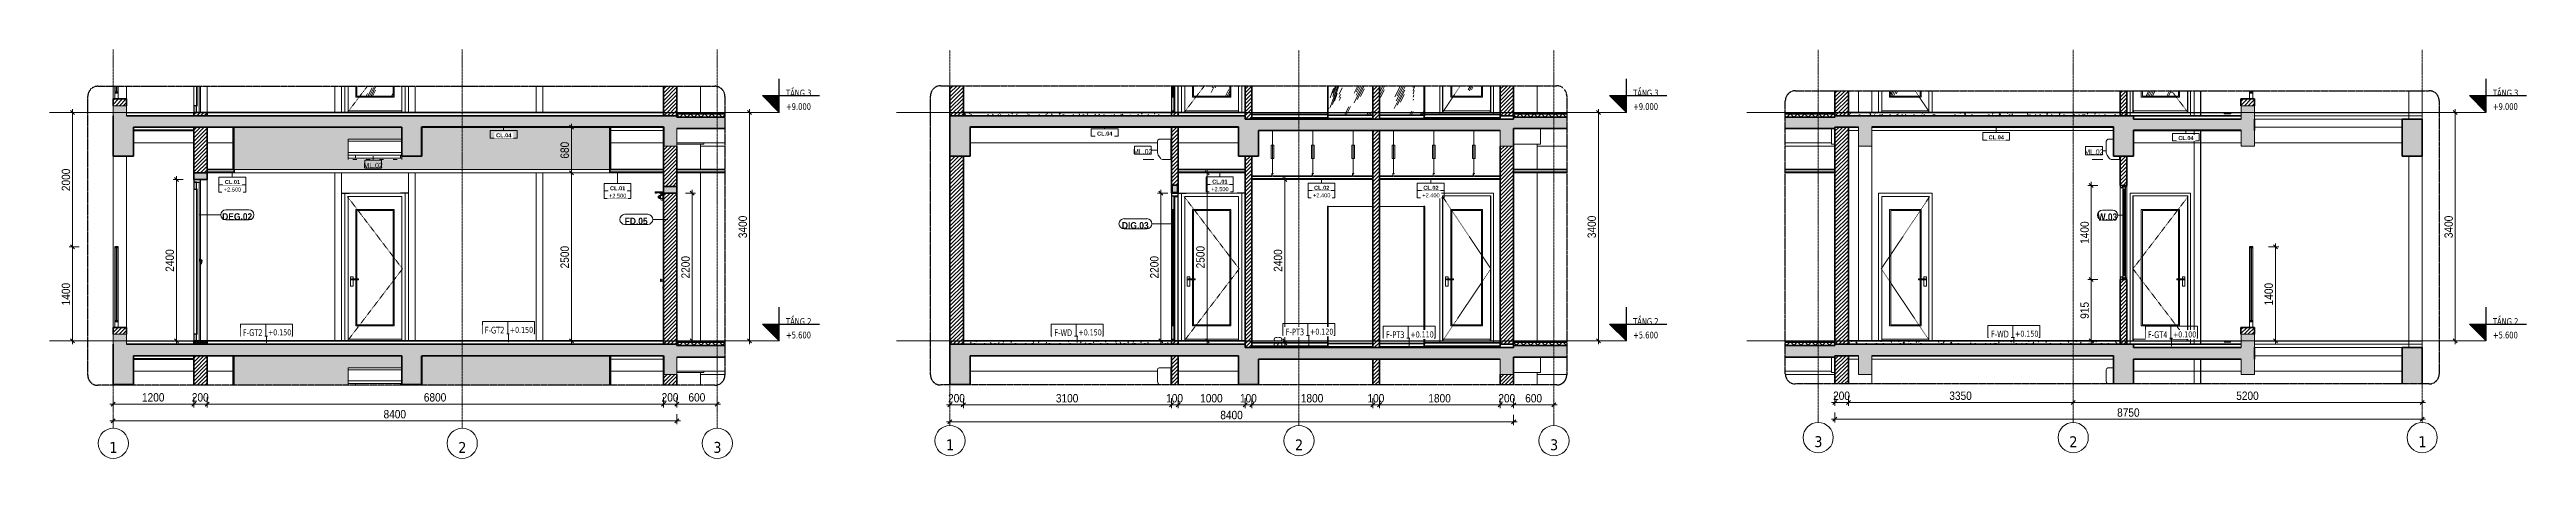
# Model space of a CAD drawing. Header units: millimetres. Extents: x 32270 to 221883, y 3811 to 78637.
# Drawn here: x 45254 to 82162, y 3852 to 9935 of the extents above; entities that cross this region are included whole.
import ezdxf

# ---------------------------------------------------------------- set-up
doc = ezdxf.new("R2010")
doc.units = ezdxf.units.MM
for name, pattern in [('Centre', [31.75, 6.35, -4.7625, 15.875, -4.7625]), ('Dash', [6, 3, -3]), ('Grid Line', [22.225, 12.7, -3.175, 3.175, -3.175]), ('Hidden', [7.14375, 4.7625, -2.38125]), ('IMPORT-CENTER _2_', [40.64, 25.4, -5.08, 5.08, -5.08])]:
    doc.linetypes.add(name, pattern=pattern)
for name, color, linetype, lineweight in [('0-4', 90, 'Continuous', 5), ('0-5', 130, 'Continuous', 5), ('A-ANNO-DIMS', 211, 'Continuous', 9), ('A-ANNO-DIMS-50', 211, 'Continuous', 9), ('A-CLNG-1', 7, 'Continuous', 35), ('A-CLNG-2', 250, 'Continuous', 18), ('A-CLNG-FNSH-1', 250, 'Continuous', 18), ('A-CLNG-IDEN', 151, 'Continuous', 9), ('A-CLNG-PATT-1', 250, 'Continuous', 18), ('A-CLNG-PATT-2', 71, 'Continuous', 25), ('A-CLNG-PATT-3', 13, 'Continuous', 18), ('A-CLNG-PATT-4', 9, 'Continuous', 18), ('A-DETL-GENF', 92, 'Continuous', 18), ('A-DETL-GENF-3', 92, 'Hidden', 25), ('A-DETL-GENF-4', 9, 'Continuous', 18), ('A-DETL-GENF-HDLN-1', 250, 'Dash', 18), ('A-DETL-GENF-HDLN-2', 1, 'Continuous', 18), ('A-DETL-MEDM', 33, 'Continuous', 35), ('A-DETL-THIN', 151, 'Continuous', 18), ('A-DOOR', 31, 'Continuous', 18), ('A-DOOR-3', 250, 'Continuous', 18), ('A-DOOR-4', 10, 'Continuous', 25), ('A-DOOR-5', 31, 'Continuous', 25), ('A-DOOR-FRAM', 31, 'Continuous', 25), ('A-DOOR-FRAM-1', 31, 'Continuous', 18), ('A-DOOR-GLAZ', 31, 'Continuous', 25), ('A-DOOR-IDEN', 31, 'Continuous', 9), ('A-FLOR-2', 250, 'Continuous', 18), ('A-FLOR-FNSH-1', 7, 'Continuous', 35), ('A-FLOR-HRAL', 11, 'Continuous', 18), ('A-FLOR-HRAL-2', 250, 'Continuous', 18), ('A-FLOR-HRAL-3', 10, 'Continuous', 25), ('A-FLOR-HRAL-4', 11, 'Continuous', 25), ('A-FLOR-IDEN', 11, 'Continuous', 9), ('A-FLOR-LEVL', 51, 'Continuous', 9), ('A-FLOR-LEVL-1', 51, 'Continuous', 25), ('A-FLOR-LEVL-2', 51, 'Centre', 9), ('A-FLOR-PATT-1', 253, 'Continuous', 18), ('A-FLOR-PATT-2', 9, 'Continuous', 18), ('A-FLOR-PATT-3', 8, 'Continuous', 18), ('A-FLOR-PATT-4', 67, 'Continuous', 18), ('A-GLAZ-2', 10, 'Continuous', 25), ('A-GLAZ-4', 250, 'Continuous', 18), ('A-GLAZ-CURT', 52, 'Continuous', 18), ('A-GLAZ-CURT-2', 10, 'Continuous', 25), ('A-GLAZ-CURT-3', 250, 'Continuous', 18), ('A-GLAZ-IDEN', 152, 'Continuous', 9), ('A-WALL', 113, 'Continuous', 18), ('A-WALL-2', 7, 'Continuous', 35), ('A-WALL-3', 250, 'Continuous', 18), ('A-WALL-PATT-1', 9, 'Continuous', 18), ('A-WALL-PATT-2', 111, 'Continuous', 18), ('G-IMPT', 8, 'Continuous', 18), ('G-IMPT-2', 8, 'IMPORT-CENTER _2_', 18), ('M-EQPM', 50, 'Continuous', 18), ('M-EQPM-1', 50, 'Continuous', 25), ('M-EQPM-2', 250, 'Continuous', 18), ('M-EQPM-IDEN', 50, 'Continuous', 9), ('S-BEAM-1', 250, 'Continuous', 18), ('S-BEAM-2', 90, 'Continuous', 50), ('S-COLS', 52, 'Continuous', 18), ('S-COLS-9', 250, 'Continuous', 18), ('S-GRID-1', 1, 'Grid Line', 9), ('S-GRID-IDEN', 1, 'Continuous', 9)]:
    doc.layers.add(name, color=color, linetype=linetype, lineweight=lineweight)
doc.styles.add('Arial_1', font='arial.ttf', dxfattribs={"height": 60})
doc.styles.add('Arial_2', font='arial.ttf', dxfattribs={"width": 0.9, "height": 75})
doc.styles.add('Arial_B_1', font='arialbd.ttf', dxfattribs={"width": 0.9, "height": 100})
doc.styles.add('Arial_B_2', font='arialbd.ttf', dxfattribs={"width": 0.85, "height": 105})
doc.styles.add('Arial_B_3', font='arialbd.ttf', dxfattribs={"height": 60})
doc.styles.add('Tahoma', font='tahoma.ttf', dxfattribs={"width": 0.8, "height": 100})
doc.styles.add('Tahoma_1', font='tahoma.ttf', dxfattribs={"width": 0.8, "height": 90})
doc.styles.add('Tahoma_B', font='tahomabd.ttf', dxfattribs={"height": 162.5})
doc.styles.add('Tahoma_B_1', font='tahomabd.ttf', dxfattribs={"width": 0.85, "height": 100})
doc.styles.add('UTM Avo', font='', dxfattribs={"width": 0.9, "height": 125})
doc.styles.get('UTM Avo').set_extended_font_data('UTM Avo')
doc.dimstyles.new('1_Dim_chi_tiet_2_5', dxfattribs={"dimscale": 304.8, "dimtxt": 124.912619, "dimasz": 0.19685, "dimexe": 0.164042, "dimexo": 0.0625, "dimgap": 0.016404, "dimtad": 1, "dimdec": 0, "dimrnd": 5, "dimzin": 0, "dimdsep": 46, "dimtxsty": 'UTM Avo', "dimblk1": 'OBLIQUE', "dimblk2": 'OBLIQUE', "dimsah": 1, "dimcen": 0.09, "dimdle": 0.164042, "dimazin": 0, "dimtfac": 1, "dimtdec": 4, "dimtix": 1, "dimtmove": 0, "dimatfit": 3, "dimfxl": 0.328084, "dimfxlon": 1, "dimtvp": 1, "dimtolj": 1, "dimtzin": 0, "dimarcsym": 2})
pattern_1 = [(50, (37692.33, 15875), (364.368, -31.878), [38.1, -419.1]), (355, (37692.33, 15875), (-70.486, 382.113), [30.48, -335.28]), (100.451, (37722.7, 15872.34), (293.885, 350.233), [32.38, -356.18]), (46.184, (37692.33, 15976.6), (542.158, -84.086), [57.15, -628.65]), (96.636, (37737.5, 15969.6), (474.805, 494.855), [48.57, -534.27]), (351.184, (37692.33, 15976.6), (474.81, 494.85), [45.72, -502.92]), (21, (37743.13, 15951.2), (303.228, -204.53), [38.1, -419.1]), (326, (37743.13, 15951.2), (123.604, 368.376), [30.48, -335.28]), (71.451, (37768.4, 15934.16), (426.834, 163.843), [32.38, -356.18]), (37.5, (37692.33, 15875), (6.1766, 169.1102), [3.353, -327.863, 3.353, -337.007, -336.55]), (37.5, (37692.33, 15875), (6.1766, 169.1102), [-671.576, 3.353, -333.197]), (7.5, (37692.33, 15875), (133.639, 200.3615), [3.353, -190.703, 3.353, -320.243, -128.27]), (7.5, (37692.33, 15875), (133.639, 200.3615), [-517.652, 3.353, -124.917]), (327.5, (37579.05, 15875), (271.1818, -11.4584), [3.353, -123.647, 3.353, -392.887, -525.78]), (327.5, (37579.05, 15875), (271.1818, -11.4584), [-523.24, 3.353, -522.427]), (317.5, (37528.25, 15875), (296.2585, 50.853), [3.353, -161.747, 3.353, -259.791, -373.38]), (317.5, (37528.25, 15875), (296.2585, 50.853), [-428.244, 3.353, -370.027]), (45, (37692.33, 15875), (-125.7236, 125.7236), []), (45, (37692.33, 16065.5), (-125.7236, 125.7236), [])]
pattern_2 = [(0, (37692.33, 15875), (406.4, 101.6), [16.764, -288.036, 16.764, -288.036, -1625.6]), (0, (37692.33, 15875), (406.4, 101.6), [-609.6, 16.764, -592.836, 16.764, -288.036, -711.2]), (0, (37692.33, 15875), (406.4, 101.6), [-1524, 16.764, -186.436, 16.764, -491.236]), (120, (37844.73, 15925.8), (-291.1882, 301.1527), [16.764, -288.036, 16.764, -288.036, -1625.6]), (120, (37844.73, 15925.8), (-291.1882, 301.1527), [-609.6, 16.764, -592.836, 16.764, -288.036, -711.2]), (120, (37844.73, 15925.8), (-291.1882, 301.1527), [-1524, 16.764, -186.436, 16.764, -491.236]), (240, (37895.53, 16129), (-115.2118, -402.7527), [16.764, -288.036, 16.764, -288.036, -1625.6]), (240, (37895.53, 16129), (-115.2118, -402.7527), [-609.6, 16.764, -592.836, 16.764, -288.036, -711.2]), (240, (37895.53, 16129), (-115.2118, -402.7527), [-1524, 16.764, -186.436, 16.764, -491.236])]
pattern_3 = [(0, (37692.334, 15875), (203.2, 50.8), [16.764, -135.636, 16.764, -135.636, -812.8]), (0, (37692.334, 15875), (203.2, 50.8), [-304.8, 16.764, -288.036, 16.764, -135.636, -355.6]), (0, (37692.334, 15875), (203.2, 50.8), [-762, 16.764, -84.836, 16.764, -237.236]), (120, (37768.534, 15900.4), (-145.5941, 150.57636), [16.764, -135.636, 16.764, -135.636, -812.8]), (120, (37768.534, 15900.4), (-145.5941, 150.57636), [-304.8, 16.764, -288.036, 16.764, -135.636, -355.6]), (120, (37768.534, 15900.4), (-145.5941, 150.57636), [-762, 16.764, -84.836, 16.764, -237.236]), (240, (37793.934, 16002), (-57.6059, -201.37636), [16.764, -135.636, 16.764, -135.636, -812.8]), (240, (37793.934, 16002), (-57.6059, -201.37636), [-304.8, 16.764, -288.036, 16.764, -135.636, -355.6]), (240, (37793.934, 16002), (-57.6059, -201.37636), [-762, 16.764, -84.836, 16.764, -237.236])]
pattern_4 = [(63.435, (37755.83, 15906.75), (-255.583, 766.747), [317.5, -190.5, 317.5, -190.5, -403.903]), (63.435, (37755.83, 15906.75), (-255.583, 766.747), [-1016, 127, -276.903]), (63.435, (37739.96, 15922.6), (-255.583, 766.747), [254, -317.5, 190.5, -190.5, -467.403]), (63.435, (37739.96, 15922.6), (-255.583, 766.747), [-952.5, 222.25, -245.153]), (63.435, (37739.96, 15970.25), (-255.583, 766.747), [190.5, -381, 127, -190.5, -530.903]), (63.435, (37739.96, 15970.25), (-255.583, 766.747), [-889, 285.75, -245.153]), (63.435, (37787.6, 15922.6), (-255.583, 766.747), [190.5, -381, 158.75, -689.653]), (63.435, (37835.2, 15970.25), (-255.583, 766.747), [95.25, -476.25, 63.5, -784.903]), (63.435, (37755.83, 16049.6), (-255.583, 766.747), [63.5, -476.25, 63.5, -254, -562.653]), (63.435, (37755.83, 16049.6), (-255.583, 766.747), [-857.25, 158.75, -403.903]), (63.435, (38041.6, 16002), (-255.583, 766.747), [317.5, -476.25, 381, -251.503]), (63.435, (38041.6, 15954.4), (-255.583, 766.747), [444.5, -317.5, 476.25, -188.003]), (63.435, (38073.33, 15970.25), (-255.583, 766.747), [508, -254, 381, -276.903]), (63.435, (38120.96, 16017.9), (-255.583, 766.747), [317.5, -444.5, 254, -403.903]), (63.435, (38073.33, 16113.1), (-255.583, 766.747), [158.75, -635, 190.5, -435.653]), (63.435, (38168.6, 16065.5), (-255.583, 766.747), [127, -635, 127, -530.903])]
pattern_5 = [(45, (50242.384, 15875), (-53.033, 53.033), []), (135, (50242.384, 15875), (-53.033, -53.033), [])]
pattern_6 = [(45, (50242.384, 15875), (-28.28427, 28.28427), [])]
pattern_7 = [(45, (37692.334, 15875), (-28.28427, 28.28427), [])]
pattern_8 = [(45, (37692.334, 15875), (-17.67767, 17.67767), []), (135, (37692.334, 15875), (-17.67767, -17.67767), [])]
pattern_9 = [(45, (62709.7, 15875), (-53.033, 53.033), []), (135, (62709.7, 15875), (-53.033, -53.033), [])]
pattern_10 = [(45, (62709.7, 15875), (-28.28427, 28.28427), [])]
pattern_11 = [(50, (-39037.14, 15875), (364.368, -31.878), [38.1, -419.1]), (355, (-39037.14, 15875), (-70.486, 382.113), [30.48, -335.28]), (100.451, (-39006.78, 15872.34), (293.885, 350.233), [32.38, -356.18]), (46.184, (-39037.14, 15976.6), (542.158, -84.086), [57.15, -628.65]), (96.636, (-38991.96, 15969.6), (474.805, 494.855), [48.57, -534.27]), (351.184, (-39037.14, 15976.6), (474.81, 494.85), [45.72, -502.92]), (21, (-38986.34, 15951.2), (303.2285, -204.5305), [38.1, -419.1]), (326, (-38986.34, 15951.2), (123.604, 368.376), [30.48, -335.28]), (71.451, (-38961.07, 15934.16), (426.834, 163.843), [32.38, -356.18]), (37.5, (-39037.14, 15875), (6.1766, 169.1102), [3.353, -327.863, 3.353, -337.007, -336.55]), (37.5, (-39037.14, 15875), (6.1766, 169.1102), [-671.576, 3.353, -333.197]), (7.5, (-39037.14, 15875), (133.639, 200.3615), [3.353, -190.703, 3.353, -320.243, -128.27]), (7.5, (-39037.14, 15875), (133.639, 200.3615), [-517.652, 3.353, -124.917]), (327.5, (-39150.43, 15875), (271.1818, -11.4584), [3.353, -123.647, 3.353, -392.887, -525.78]), (327.5, (-39150.43, 15875), (271.1818, -11.4584), [-523.24, 3.353, -522.427]), (317.5, (-39201.22, 15875), (296.2585, 50.853), [3.353, -161.747, 3.353, -259.791, -373.38]), (317.5, (-39201.22, 15875), (296.2585, 50.853), [-428.244, 3.353, -370.027]), (45, (-39037.14, 15875), (-125.7236, 125.7236), []), (45, (-39037.14, 16065.5), (-125.7236, 125.7236), [])]
pattern_12 = [(45, (-39037.14, 15875), (-28.28427, 28.28427), [])]
pattern_13 = [(0, (-39037.14, 15875), (203.2, 50.8), [16.764, -135.636, 16.764, -135.636, -812.8]), (0, (-39037.14, 15875), (203.2, 50.8), [-304.8, 16.764, -288.036, 16.764, -135.636, -355.6]), (0, (-39037.14, 15875), (203.2, 50.8), [-762, 16.764, -84.836, 16.764, -237.236]), (120, (-38960.94, 15900.4), (-145.5941, 150.57636), [16.764, -135.636, 16.764, -135.636, -812.8]), (120, (-38960.94, 15900.4), (-145.5941, 150.57636), [-304.8, 16.764, -288.036, 16.764, -135.636, -355.6]), (120, (-38960.94, 15900.4), (-145.5941, 150.57636), [-762, 16.764, -84.836, 16.764, -237.236]), (240, (-38935.54, 16002), (-57.6059, -201.37636), [16.764, -135.636, 16.764, -135.636, -812.8]), (240, (-38935.54, 16002), (-57.6059, -201.37636), [-304.8, 16.764, -288.036, 16.764, -135.636, -355.6]), (240, (-38935.54, 16002), (-57.6059, -201.37636), [-762, 16.764, -84.836, 16.764, -237.236])]
pattern_14 = [(63.435, (-38973.64, 15906.75), (-255.583, 766.747), [317.5, -190.5, 317.5, -190.5, -403.903]), (63.435, (-38973.64, 15906.75), (-255.583, 766.747), [-1016, 127, -276.9]), (63.435, (-38989.5, 15922.6), (-255.583, 766.747), [254, -317.5, 190.5, -190.5, -467.403]), (63.435, (-38989.5, 15922.6), (-255.583, 766.747), [-952.5, 222.25, -245.15]), (63.435, (-38989.5, 15970.25), (-255.583, 766.747), [190.5, -381, 127, -190.5, -530.903]), (63.435, (-38989.5, 15970.25), (-255.583, 766.747), [-889, 285.75, -245.15]), (63.435, (-38941.9, 15922.6), (-255.583, 766.747), [190.5, -381, 158.75, -689.653]), (63.435, (-38894.27, 15970.25), (-255.583, 766.747), [95.25, -476.25, 63.5, -784.903]), (63.435, (-38973.64, 16049.6), (-255.583, 766.747), [63.5, -476.25, 63.5, -254, -562.653]), (63.435, (-38973.64, 16049.6), (-255.583, 766.747), [-857.25, 158.75, -403.9]), (63.435, (-38687.9, 16002), (-255.583, 766.747), [317.5, -476.25, 381, -251.503]), (63.435, (-38687.9, 15954.4), (-255.583, 766.747), [444.5, -317.5, 476.25, -188.003]), (63.435, (-38656.14, 15970.25), (-255.583, 766.747), [508, -254, 381, -276.903]), (63.435, (-38608.5, 16017.9), (-255.583, 766.747), [317.5, -444.5, 254, -403.903]), (63.435, (-38656.14, 16113.1), (-255.583, 766.747), [158.75, -635, 190.5, -435.653]), (63.435, (-38560.9, 16065.5), (-255.583, 766.747), [127, -635, 127, -530.903])]
pattern_15 = [(45, (75223.64, 15875), (-53.033, 53.033), []), (135, (75223.64, 15875), (-53.033, -53.033), [])]
pattern_16 = [(45, (75223.644, 15875), (-28.28427, 28.28427), [])]

msp = doc.modelspace()

# ---------------------------------------------------------------- texts
at = {"layer": 'A-DOOR-IDEN', "char_height": 100, "attachment_point": 5, "line_spacing_factor": 0.936439, "style": 'Arial_B_1'}
for s, insert, width in [('\\pt2.25,4.5,6.75,9,11.25,13.5,15.75,18,20.25,22.5,24.75,27,29.25,31.5,33.75,36,38.25,40.5,42.75,45,47.25,49.5,51.75,54,56.25,58.5,60.75,63,65.25,67.5,69.75,72;DEG.02', (48049.9, 7449.7), 458.55), ('\\pt2.25,4.5,6.75,9,11.25,13.5,15.75,18,20.25,22.5,24.75,27,29.25,31.5,33.75,36,38.25,40.5,42.75,45,47.25,49.5,51.75,54,56.25,58.5,60.75,63,65.25,67.5,69.75,72;FD.05', (53995.1, 7382.6), 351.45), ('\\pt2.25,4.5,6.75,9,11.25,13.5,15.75,18,20.25,22.5,24.75,27,29.25,31.5,33.75,36,38.25,40.5,42.75,45,47.25,49.5,51.75,54,56.25,58.5,60.75,63,65.25,67.5,69.75,72;DIG.03', (61432.2, 7317.8), 407.7)]:
    msp.add_mtext(s, dxfattribs=dict(at, insert=insert, width=width))
at = {"layer": 'A-FLOR-LEVL', "char_height": 100, "line_spacing_factor": 0.996129, "style": 'Tahoma_B_1'}
for s, insert, width, attachment_point in [('\\pt510,1020,1530,2040,2550,3060,3570,4080,4590,5100,5610,6120,6630,7140,7650,8160,8670,9180,9690,10200,10710,11220,11730,12240,12750,13260,13770,14280,14790,15300,15810,16320;TẦNG 3', (56228.6, 9237.2), 452.625, 7), ('\\pt510,1020,1530,2040,2550,3060,3570,4080,4590,5100,5610,6120,6630,7140,7650,8160,8670,9180,9690,10200,10710,11220,11730,12240,12750,13260,13770,14280,14790,15300,15810,16320;TẦNG 3', (68850.8, 9237.2), 452.625, 7), ('\\pt510,1020,1530,2040,2550,3060,3570,4080,4590,5100,5610,6120,6630,7140,7650,8160,8670,9180,9690,10200,10710,11220,11730,12240,12750,13260,13770,14280,14790,15300,15810,16320;TẦNG 3', (81661.8, 9237.2), 452.625, 7), ('\\pt212.5,425,637.5,850,1062.5,1275,1487.5,1700,1912.5,2125,2337.5,2550,2762.5,2975,3187.5,3400,3612.5,3825,4037.5,4250,4462.5,4675,4887.5,5100,5312.5,5525,5737.5,5950,6162.5,6375,6587.5,6800;+9.000', (56228.6, 9137.5), 441.575, 1), ('\\pt212.5,425,637.5,850,1062.5,1275,1487.5,1700,1912.5,2125,2337.5,2550,2762.5,2975,3187.5,3400,3612.5,3825,4037.5,4250,4462.5,4675,4887.5,5100,5312.5,5525,5737.5,5950,6162.5,6375,6587.5,6800;+9.000', (68850.8, 9137.5), 441.575, 1), ('\\pt212.5,425,637.5,850,1062.5,1275,1487.5,1700,1912.5,2125,2337.5,2550,2762.5,2975,3187.5,3400,3612.5,3825,4037.5,4250,4462.5,4675,4887.5,5100,5312.5,5525,5737.5,5950,6162.5,6375,6587.5,6800;+9.000', (81661.8, 9137.5), 441.575, 1), ('\\pt510,1020,1530,2040,2550,3060,3570,4080,4590,5100,5610,6120,6630,7140,7650,8160,8670,9180,9690,10200,10710,11220,11730,12240,12750,13260,13770,14280,14790,15300,15810,16320;TẦNG 2', (56228.6, 5837.2), 452.625, 7), ('\\pt510,1020,1530,2040,2550,3060,3570,4080,4590,5100,5610,6120,6630,7140,7650,8160,8670,9180,9690,10200,10710,11220,11730,12240,12750,13260,13770,14280,14790,15300,15810,16320;TẦNG 2', (68850.8, 5837.2), 452.625, 7), ('\\pt510,1020,1530,2040,2550,3060,3570,4080,4590,5100,5610,6120,6630,7140,7650,8160,8670,9180,9690,10200,10710,11220,11730,12240,12750,13260,13770,14280,14790,15300,15810,16320;TẦNG 2', (81661.8, 5837.2), 452.625, 7), ('\\pt212.5,425,637.5,850,1062.5,1275,1487.5,1700,1912.5,2125,2337.5,2550,2762.5,2975,3187.5,3400,3612.5,3825,4037.5,4250,4462.5,4675,4887.5,5100,5312.5,5525,5737.5,5950,6162.5,6375,6587.5,6800;+5.600', (56228.6, 5737.5), 441.575, 1), ('\\pt212.5,425,637.5,850,1062.5,1275,1487.5,1700,1912.5,2125,2337.5,2550,2762.5,2975,3187.5,3400,3612.5,3825,4037.5,4250,4462.5,4675,4887.5,5100,5312.5,5525,5737.5,5950,6162.5,6375,6587.5,6800;+5.600', (68850.8, 5737.5), 441.575, 1), ('\\pt212.5,425,637.5,850,1062.5,1275,1487.5,1700,1912.5,2125,2337.5,2550,2762.5,2975,3187.5,3400,3612.5,3825,4037.5,4250,4462.5,4675,4887.5,5100,5312.5,5525,5737.5,5950,6162.5,6375,6587.5,6800;+5.600', (81661.8, 5737.5), 441.575, 1)]:
    msp.add_mtext(s, dxfattribs=dict(at, insert=insert, width=width, attachment_point=attachment_point))
at = {"layer": 'A-GLAZ-IDEN', "insert": (75917.7, 7443.6), "char_height": 105, "width": 300.9, "attachment_point": 5, "line_spacing_factor": 0.936439, "style": 'Arial_B_2'}
msp.add_mtext('\\pt2.1252,4.2504,6.37455,8.49975,10.62495,12.75015,14.87535,16.9995,19.1247,21.2499,23.3751,25.5003,27.6255,29.74965,31.87485,34.00005,36.12525,38.25045,40.3746,42.4998,44.625,46.7502,48.8754,50.99955,53.12475,55.24995,57.37515,59.50035,61.6245,63.7497,65.8749,68.0001;W.03', dxfattribs=at)
at = {"layer": 'M-EQPM-IDEN', "char_height": 75, "width": 270.9, "attachment_point": 5, "line_spacing_factor": 0.936439, "style": 'Arial_2'}
for insert in [(50075.4, 8211.8), (61543, 8416.6), (75716.6, 8411)]:
    msp.add_mtext('\\pt22.5,45,67.5,90,112.5,135,157.5,180,202.5,225,247.5,270,292.5,315,337.5,360,382.5,405,427.5,450,472.5,495,517.5,540,562.5,585,607.5,630,652.5,675,697.5,720;ML.02', dxfattribs=dict(at, insert=insert))

# ---------------------------------------------------------------- blocks, each defined once
blk = doc.blocks.new('NCV_TKTC_KET CAU_rvt-2-TKCS_CĂN HỘ LOẠI 3A - MẶT CẮT 1')
at = {"layer": 'A-FLOR-PATT-1'}
h = blk.add_hatch(dxfattribs=at)
h.set_pattern_fill('FP_3', color=256, style=0, pattern_type=2)
h.set_pattern_definition(pattern_1)
h.paths.add_polyline_path([(41853, 8780), (41853, 8785), (38253, 8785), (38253, 8780), (41847, 8780)])
h = blk.add_hatch(dxfattribs=at)
h.set_pattern_fill('FP_3', color=256, style=0, pattern_type=2)
h.set_pattern_definition(pattern_1)
h.paths.add_polyline_path([(41853, 8780), (41853, 8785), (38253, 8785), (38253, 8780), (41847, 8780)])
at = {"layer": 'A-FLOR-2'}
for p, q in [((41853, 8730), (41063, 8730)), ((41853, 5330), (41063, 5330))]:
    blk.add_line(p, q, dxfattribs=at)
at = {"layer": 'A-FLOR-FNSH-1'}
blk.add_line((38253, 8780), (41853, 8780), dxfattribs=at)
at = {"layer": 'S-BEAM-1'}
for p, q in [((33953, 8735), (33953, 8780)), ((33953, 8550), (33953, 8730)), ((33953, 8550), (34853, 8550)), ((35053, 8550), (35442, 8550)), ((41063, 8550), (41853, 8550)), ((42053, 8550), (42767, 8550)), ((42053, 8530), (42053, 8550)), ((42303, 8530), (42053, 8530)), ((42453, 8530), (42303, 8530)), ((42403, 8500), (42767, 8500)), ((42453, 8550), (42453, 8530)), ((33953, 5335), (33953, 5380)), ((33953, 5150), (33953, 5330)), ((33953, 5150), (34853, 5150)), ((35053, 5150), (35442, 5150)), ((41063, 5150), (41853, 5150)), ((42053, 5150), (42767, 5150)), ((42053, 5130), (42053, 5150)), ((42303, 5130), (42053, 5130)), ((42453, 5130), (42303, 5130)), ((42403, 5100), (42767, 5100)), ((42453, 5150), (42453, 5130))]:
    blk.add_line(p, q, dxfattribs=at)
at = {"layer": 'S-BEAM-2'}
for p, q in [((38253, 8350), (38253, 8785)), ((41853, 8785), (41853, 8500)), ((38253, 4950), (38253, 5380)), ((41853, 5380), (41853, 5100))]:
    blk.add_line(p, q, dxfattribs=at)
blk = doc.blocks.new('DOOR_CW_01 CANH MO-PANEL KINH - DIG_02-800x2200-CỬA NHÔM KÍNH-400864-TKCS_CĂN HỘ LOẠI 3A - MẶT CẮT 1')
at = {"layer": 'A-DOOR-4'}
blk.add_line((38052.564287, 7800), (37932.564287, 7800), dxfattribs=at)
blk = doc.blocks.new('DOOR_CW_01 CANH MO-PANEL KINH - DIW_01-900x2200-CỬA GỖ VÂN LAMINATE-553393-TKCS_CĂN HỘ LOẠI 3A - MẶT CẮT 1')
at = {"layer": 'A-DOOR-4'}
blk.add_line((37052.564287, 7800), (37172.564287, 7800), dxfattribs=at)
blk = doc.blocks.new('Air_Conditioner_on_wall_20381 - Air_Conditioner_on_wall_20381-806652-TKCS_CĂN HỘ LOẠI 3A - MẶT CẮT 1')
at = {"layer": 'M-EQPM-2'}
for p, q in [((37152, 8570), (37152, 8600)), ((37152, 8600), (37952, 8600)), ((37152, 8404), (37152, 8570)), ((37952, 8570), (37152, 8570)), ((37952, 8600), (37952, 8570)), ((37952, 8570), (37952, 8404)), ((37152, 8365), (37152, 8404)), ((37152, 8404), (37952, 8404)), ((37152, 8319), (37152, 8365)), ((37152, 8365), (37264, 8365)), ((37152, 8300), (37152, 8319)), ((37152, 8319), (37264, 8319)), ((37222, 8300), (37252, 8300)), ((37282, 8300), (37252, 8300)), ((37264, 8365), (37932, 8365)), ((37264, 8319), (37264, 8365)), ((37932, 8319), (37264, 8319)), ((37422, 8300), (37452, 8300)), ((37482, 8300), (37452, 8300)), ((37622, 8300), (37652, 8300)), ((37682, 8300), (37652, 8300)), ((37822, 8300), (37852, 8300)), ((37882, 8300), (37852, 8300)), ((37932, 8365), (37952, 8365)), ((37932, 8365), (37932, 8319)), ((37932, 8319), (37952, 8319)), ((37952, 8404), (37952, 8365)), ((37952, 8365), (37952, 8319)), ((37952, 8319), (37952, 8300))]:
    blk.add_line(p, q, dxfattribs=at)
blk = doc.blocks.new('DOOR_CW_01 CANH MO-PANEL KINH - DIG_01-900x2200-CỬA NHÔM KÍNH-901215-TKCS_CĂN HỘ LOẠI 3A - MẶT CẮT 1')
at = {"layer": 'A-DETL-GENF-HDLN-1'}
for p, q in [((37963, 6673), (37143, 7747)), ((37143, 5600), (37963, 6673))]:
    blk.add_line(p, q, dxfattribs=at)
at = {"layer": 'A-DOOR-3'}
for p, q in [((38003, 7800), (37103, 7800)), ((37103, 7800), (37103, 5600)), ((38003, 5600), (38003, 7800)), ((37153, 5600), (37153, 7750)), ((37153, 7750), (37953, 7750)), ((37268, 6524), (37268, 7558)), ((37268, 7558), (37838, 7558)), ((37823, 7543), (37283, 7543)), ((37283, 7543), (37283, 6524)), ((37823, 5841), (37823, 7543)), ((37838, 7558), (37838, 5826)), ((37953, 7750), (37953, 5600)), ((37227, 6556), (37188, 6556)), ((37188, 6556), (37188, 6416)), ((37188, 6416), (37227, 6416)), ((37283, 6524), (37208, 6524)), ((37283, 6507), (37208, 6507)), ((37227, 6524), (37227, 6556)), ((37227, 6416), (37227, 6507)), ((37268, 5826), (37268, 6507)), ((37283, 6524), (37308, 6524)), ((37308, 6507), (37283, 6507)), ((37283, 6507), (37283, 5841)), ((37308, 6524), (37308, 6507)), ((37153, 5626), (37953, 5626)), ((37838, 5826), (37268, 5826)), ((37283, 5841), (37823, 5841))]:
    blk.add_line(p, q, dxfattribs=at)
for start, end in [(90, 180), (180, 270)]:
    blk.add_arc((37208, 6516), 8.5, start, end, dxfattribs=at)
blk = doc.blocks.new('CL_01-VÁCH DỰNG THẠCH CAO CĂN HỘ LOẠI 1-5A - CL_01-VÁCH DỰNG THẠCH CAO CĂN HỘ LOẠI 1A-5-907636-TKCS_CĂN HỘ LOẠI 3A - MẶT CẮT 1')
at = {"layer": 'A-CLNG-PATT-1'}
h = blk.add_hatch(dxfattribs=at)
h.set_pattern_fill('FP_5', color=256, style=0, pattern_type=2)
h.set_pattern_definition(pattern_2)
h.paths.add_polyline_path([(35452, 8150), (35452, 8780), (35442, 8780), (35442, 8150)])
h.paths.add_polyline_path([(41053, 8150), (41063, 8150), (41063, 8780), (41053, 8780), (41053, 8432)])
at = {"layer": 'A-CLNG-PATT-2'}
h = blk.add_hatch(dxfattribs=at)
h.set_pattern_fill('FP_6', color=256, style=0, pattern_type=2)
h.set_pattern_definition(pattern_3)
h.paths.add_polyline_path([(35452, 8150), (41053, 8150), (41053, 8780), (38253, 8780), (38253, 8350), (37953, 8350), (37952, 8780), (35452, 8780), (35452, 8432)])
h.paths.add_polyline_path([(37932, 8300), (37152, 8300), (37152, 8600), (37952, 8600), (37952, 8300)])
at = {"layer": 'A-CLNG-1'}
for p, q in [((35442, 8780), (35442, 8150)), ((35452, 8150), (35452, 8780)), ((41063, 8780), (41053, 8780)), ((41053, 8780), (41053, 8150)), ((41063, 8150), (41063, 8780)), ((35442, 8150), (35452, 8150)), ((41053, 8150), (41063, 8150))]:
    blk.add_line(p, q, dxfattribs=at)
at = {"layer": 'A-CLNG-2'}
blk.add_line((41053, 8150), (35453, 8150), dxfattribs=at)
blk = doc.blocks.new('NCV_TKTC_TANG 2_rvt-2-TKCS_CĂN HỘ LOẠI 3A - MẶT CẮT 1')
at = {"layer": 'A-CLNG-PATT-1'}
h = blk.add_hatch(dxfattribs=at)
h.set_pattern_fill('FP_5', color=256, style=0, pattern_type=2)
h.set_pattern_definition(pattern_2)
h.paths.add_polyline_path([(33953, 8730), (34853, 8730), (34853, 8735), (33953, 8735)])
h = blk.add_hatch(dxfattribs=at)
h.set_pattern_fill('FP_5', color=256, style=0, pattern_type=2)
h.set_pattern_definition(pattern_2)
h.paths.add_polyline_path([(41030, 8780), (41053, 8780), (41053, 8785), (38253, 8785), (38253, 8780), (38386, 8780)])
h = blk.add_hatch(dxfattribs=at)
h.set_pattern_fill('FP_5', color=256, style=0, pattern_type=2)
h.set_pattern_definition(pattern_2)
h.paths.add_polyline_path([(41053, 8100), (41853, 8100), (41853, 8110), (41053, 8110)])
h.paths.add_polyline_path([(35053, 8100), (35453, 8100), (35453, 8110), (35053, 8110)])
at = {"layer": 'A-FLOR-PATT-2'}
h = blk.add_hatch(dxfattribs=at)
h.set_pattern_fill('FP_4', color=256, style=0, pattern_type=2)
h.set_pattern_definition([(180, (37746.21, 15903.534), (-8e-15, -63.5), [6.012, -57.488]), (135, (37750.46, 15899.283), (-63.4996, 4e-15), [6.012, -83.79]), (90, (37750.46, 15893.27), (-63.5, 4e-15), [6.012, -57.488]), (45, (37746.21, 15889.02), (0, 63.4996), [6.012, -83.79]), (0, (37740.196, 15889.02), (0, 63.5), [6.012, -57.488]), (315, (37735.945, 15893.27), (63.4996, 0), [6.012, -83.79]), (270, (37735.945, 15899.28), (63.5, 4e-15), [6.012, -57.488]), (225, (37740.196, 15903.534), (4e-15, -63.4996), [6.012, -83.79]), (180, (37731.984, 15893.53), (-8e-15, -63.5), [6.892, -56.608]), (135, (37736.86, 15888.66), (-63.4996, 4e-15), [6.892, -82.91]), (90, (37736.86, 15881.77), (-63.5, 4e-15), [6.892, -56.608]), (45, (37731.984, 15876.894), (0, 63.4996), [6.892, -82.91]), (0, (37725.09, 15876.894), (0, 63.5), [6.892, -56.608]), (315, (37720.22, 15881.77), (63.4996, 0), [6.892, -82.91]), (270, (37720.22, 15888.66), (63.5, 4e-15), [6.892, -56.608]), (225, (37725.09, 15893.533), (4e-15, -63.4996), [6.892, -82.91]), (180, (37703.076, 15888.96), (-8e-15, -63.5), [4.546, -58.954]), (135, (37706.29, 15885.746), (-63.4996, 4e-15), [4.546, -85.257]), (90, (37706.29, 15881.2), (-63.5, 4e-15), [4.546, -58.954]), (45, (37703.076, 15877.986), (0, 63.4996), [4.546, -85.257]), (0, (37698.53, 15877.986), (0, 63.5), [4.546, -58.954]), (315, (37695.316, 15881.2), (63.4996, 0), [4.546, -85.257]), (270, (37695.316, 15885.746), (63.5, 4e-15), [4.546, -58.954]), (225, (37698.53, 15888.96), (4e-15, -63.4996), [4.546, -85.257]), (90, (37724.526, 15896.805), (-63.5, 4e-15), [9.093, -54.407]), (45, (37718.096, 15890.375), (0, 63.4996), [9.093, -80.71]), (0, (37709, 15890.375), (0, 63.5), [9.093, -54.407]), (315, (37702.574, 15896.805), (63.4996, 0), [9.093, -80.71]), (270, (37702.574, 15905.9), (63.5, 4e-15), [9.093, -54.407]), (225, (37709.003, 15912.327), (4e-15, -63.4996), [9.093, -80.71]), (180, (37718.096, 15912.33), (-8e-15, -63.5), [9.093, -54.407]), (135, (37724.526, 15905.9), (-63.4996, 4e-15), [9.093, -80.71]), (90, (37749.22, 15917.626), (-63.5, 4e-15), [11.586, -51.914]), (45, (37741.03, 15909.433), (0, 63.4996), [11.586, -78.217]), (0, (37729.44, 15909.43), (0, 63.5), [11.586, -51.914]), (315, (37721.25, 15917.626), (63.4996, 0), [11.586, -78.217]), (270, (37721.25, 15929.21), (63.5, 4e-15), [11.586, -51.914]), (225, (37729.443, 15937.404), (4e-15, -63.4996), [11.586, -78.217]), (180, (37741.03, 15937.404), (-8e-15, -63.5), [11.586, -51.914]), (135, (37749.22, 15929.21), (-63.4996, 4e-15), [11.586, -78.217]), (90, (37710.63, 15921.15), (-63.5, 4e-15), [6.013, -57.487]), (45, (37706.377, 15916.9), (0, 63.4996), [6.013, -83.79]), (0, (37700.364, 15916.9), (0, 63.5), [6.013, -57.487]), (315, (37696.11, 15921.15), (63.4996, 0), [6.013, -83.79]), (270, (37696.11, 15927.16), (63.5, 4e-15), [6.013, -57.487]), (225, (37700.364, 15931.415), (4e-15, -63.4996), [6.013, -83.79]), (180, (37706.38, 15931.415), (-8e-15, -63.5), [6.013, -57.487]), (135, (37710.63, 15927.163), (-63.4996, 4e-15), [6.013, -83.79])])
h.paths.add_polyline_path([(35053, 5550), (35053, 5600), (34853, 5600), (34853, 5550)])
at = {"layer": 'A-CLNG-1'}
for p, q in [((34853, 8735), (33953, 8735)), ((33953, 8730), (34853, 8730)), ((34853, 8730), (34853, 8735)), ((38253, 8780), (41053, 8780)), ((41053, 8780), (41053, 8785)), ((35453, 8150), (35053, 8150)), ((35053, 8150), (35053, 8110)), ((35453, 8110), (35453, 8150)), ((41853, 8150), (41053, 8150)), ((41053, 8150), (41053, 8110)), ((41853, 8110), (41853, 8150)), ((35453, 8110), (35053, 8110)), ((41853, 8110), (41053, 8110))]:
    blk.add_line(p, q, dxfattribs=at)
at = {"layer": 'A-CLNG-2'}
for p, q in [((35453, 8150), (41053, 8150)), ((41053, 8100), (35453, 8100))]:
    blk.add_line(p, q, dxfattribs=at)
at = {"layer": 'A-CLNG-FNSH-1'}
for p, q in [((35053, 8110), (35053, 8100)), ((35053, 8100), (35453, 8100)), ((35453, 8100), (35453, 8110)), ((41053, 8110), (41053, 8100)), ((41053, 8100), (41853, 8100)), ((41853, 8100), (41853, 8110))]:
    blk.add_line(p, q, dxfattribs=at)
at = {"layer": 'A-FLOR-FNSH-1'}
for p, q in [((35053, 5600), (34853, 5600)), ((34853, 5600), (34853, 5550)), ((41853, 5600), (35053, 5600)), ((35053, 5600), (35053, 5550)), ((35053, 5550), (35053, 5600)), ((41853, 5550), (41853, 5600))]:
    blk.add_line(p, q, dxfattribs=at)
at = {"layer": 'A-WALL-3'}
for p, q in [((41853, 8150), (41853, 8500)), ((37053, 5600), (37053, 8100)), ((37103, 5700), (37103, 7800)), ((37103, 7800), (38003, 7800)), ((38003, 7800), (38003, 5700)), ((38053, 8100), (38053, 5600)), ((41853, 7765), (41853, 8100)), ((41853, 6580), (41853, 7720)), ((41853, 5600), (41853, 6295)), ((37103, 5600), (37103, 5700)), ((38003, 5700), (38003, 5600))]:
    blk.add_line(p, q, dxfattribs=at)
at = {"layer": 'S-COLS-9'}
for p, q in [((36953, 8100), (36953, 5600)), ((37053, 5600), (37053, 8100)), ((38053, 8100), (38053, 5600)), ((38153, 5600), (38153, 8100)), ((39953, 8100), (39953, 5600)), ((40053, 5600), (40053, 8100))]:
    blk.add_line(p, q, dxfattribs=at)
at = {"layer": 'A-CLNG-2'}
blk.add_blockref('CL_01-VÁCH DỰNG THẠCH CAO CĂN HỘ LOẠI 1-5A - CL_01-VÁCH DỰNG THẠCH CAO CĂN HỘ LOẠI 1A-5-907636-TKCS_CĂN HỘ LOẠI 3A - MẶT CẮT 1', (0, 0), dxfattribs=at)
at = {"layer": 'A-DOOR-3'}
for name in ['DOOR_CW_01 CANH MO-PANEL KINH - DIW_01-900x2200-CỬA GỖ VÂN LAMINATE-553393-TKCS_CĂN HỘ LOẠI 3A - MẶT CẮT 1', 'DOOR_CW_01 CANH MO-PANEL KINH - DIG_01-900x2200-CỬA NHÔM KÍNH-901215-TKCS_CĂN HỘ LOẠI 3A - MẶT CẮT 1', 'DOOR_CW_01 CANH MO-PANEL KINH - DIG_02-800x2200-CỬA NHÔM KÍNH-400864-TKCS_CĂN HỘ LOẠI 3A - MẶT CẮT 1']:
    blk.add_blockref(name, (0, 0), dxfattribs=at)
at = {"layer": 'M-EQPM-2'}
blk.add_blockref('Air_Conditioner_on_wall_20381 - Air_Conditioner_on_wall_20381-806652-TKCS_CĂN HỘ LOẠI 3A - MẶT CẮT 1', (0, 0), dxfattribs=at)
blk = doc.blocks.new('CL_01-VÁCH DỰNG THẠCH CAO CĂN HỘ LOẠI 1-5A - CL_01-VÁCH DỰNG THẠCH CAO CĂN HỘ LOẠI 1A-5-814590-TKCS_CĂN HỘ LOẠI 3A - MẶT CẮT 1')
at = {"layer": 'A-CLNG-PATT-1'}
h = blk.add_hatch(dxfattribs=at)
h.set_pattern_fill('FP_5', color=256, style=0, pattern_type=2)
h.set_pattern_definition(pattern_2)
h.paths.add_polyline_path([(35452, 4940), (35452, 5380), (35442, 5380), (35442, 4940), (35445, 4940)])
h.paths.add_polyline_path([(41053, 4940), (41063, 4940), (41063, 5380), (41053, 5380)])
at = {"layer": 'A-CLNG-PATT-2'}
h = blk.add_hatch(dxfattribs=at)
h.set_pattern_fill('FP_6', color=256, style=0, pattern_type=2)
h.set_pattern_definition(pattern_3)
h.paths.add_polyline_path([(35452, 4940), (37152, 4940), (37152, 5200), (37952, 5200), (37953, 4940), (41053, 4940), (41053, 5380), (38253, 5380), (38253, 4950), (37953, 4950), (37952, 5380), (35452, 5380), (35452, 5276)])
at = {"layer": 'A-CLNG-1'}
for p, q in [((35442, 5380), (35442, 4940)), ((35452, 4940), (35452, 5380)), ((41053, 5380), (41053, 4940)), ((41063, 4940), (41063, 5380))]:
    blk.add_line(p, q, dxfattribs=at)
blk = doc.blocks.new('Air_Conditioner_on_wall_20381 - Air_Conditioner_on_wall_20381-V9-TKCS_CĂN HỘ LOẠI 3A - MẶT CẮT 1')
at = {"layer": 'M-EQPM-2'}
for p, q in [((37152, 5170), (37152, 5200)), ((37152, 5200), (37952, 5200)), ((37152, 5004), (37152, 5170)), ((37952, 5170), (37152, 5170)), ((37952, 5200), (37952, 5170)), ((37952, 5170), (37952, 5004)), ((37152, 4965), (37152, 5004)), ((37152, 5004), (37952, 5004)), ((37152, 4940), (37152, 4965)), ((37152, 4965), (37264, 4965)), ((37264, 4965), (37932, 4965)), ((37264, 4940), (37264, 4965)), ((37932, 4965), (37952, 4965)), ((37932, 4965), (37932, 4940)), ((37952, 5004), (37952, 4965)), ((37952, 4965), (37952, 4940))]:
    blk.add_line(p, q, dxfattribs=at)
blk = doc.blocks.new('NCV_TKTC_TANG 1_rvt-2-TKCS_CĂN HỘ LOẠI 3A - MẶT CẮT 1')
at = {"layer": 'A-CLNG-PATT-1'}
h = blk.add_hatch(dxfattribs=at)
h.set_pattern_fill('FP_5', color=256, style=0, pattern_type=2)
h.set_pattern_definition(pattern_2)
h.paths.add_polyline_path([(33952.564287, 5330), (34852.564287, 5330), (34852.564287, 5335), (33952.564287, 5335)])
at = {"layer": 'A-CLNG-1'}
for p, q in [((34852.564287, 5335), (33952.564287, 5335)), ((33952.564287, 5330), (34852.564287, 5330)), ((34852.564287, 5330), (34852.564287, 5335))]:
    blk.add_line(p, q, dxfattribs=at)
at = {"layer": 'A-WALL-3'}
blk.add_line((41852.564287, 4940), (41852.564287, 5100), dxfattribs=at)
at = {"layer": 'A-CLNG-2'}
blk.add_blockref('CL_01-VÁCH DỰNG THẠCH CAO CĂN HỘ LOẠI 1-5A - CL_01-VÁCH DỰNG THẠCH CAO CĂN HỘ LOẠI 1A-5-814590-TKCS_CĂN HỘ LOẠI 3A - MẶT CẮT 1', (0, 0), dxfattribs=at)
at = {"layer": 'M-EQPM-2'}
blk.add_blockref('Air_Conditioner_on_wall_20381 - Air_Conditioner_on_wall_20381-V9-TKCS_CĂN HỘ LOẠI 3A - MẶT CẮT 1', (0, 0), dxfattribs=at)
blk = doc.blocks.new('DOOR_CW_01 CANH MO-PANEL KINH - DIG_01-900x2200-CỬA NHÔM KÍNH-V33-TKCS_CĂN HỘ LOẠI 3A - MẶT CẮT 1')
at = {"layer": 'A-DETL-GENF-HDLN-2'}
h = blk.add_hatch(dxfattribs=at)
h.set_pattern_fill('FP_9', color=256, style=0, pattern_type=2)
h.set_pattern_definition(pattern_4)
h.paths.add_polyline_path([(37268, 9226), (37838, 9226), (37838, 9389), (37823, 9389), (37823, 9241), (37283, 9241), (37283, 9389), (37268, 9389), (37268, 9241)])
h = blk.add_hatch(dxfattribs=at)
h.set_pattern_fill('FP_9', color=256, style=0, pattern_type=2)
h.set_pattern_definition(pattern_4)
h.paths.add_polyline_path([(37823, 9241), (37823, 9389), (37283, 9389), (37283, 9241), (37684, 9241)])
at = {"layer": 'A-DETL-GENF-HDLN-1'}
blk.add_line((37143, 9000), (37439, 9389), dxfattribs=at)
at = {"layer": 'A-DOOR-3'}
for p, q in [((37103, 9389), (37103, 9000)), ((37153, 9000), (37153, 9389)), ((37268, 9226), (37268, 9389)), ((37283, 9389), (37283, 9241)), ((37283, 9241), (37823, 9241)), ((37823, 9241), (37823, 9389)), ((37838, 9389), (37838, 9226)), ((37953, 9389), (37953, 9000)), ((38003, 9000), (38003, 9389)), ((37153, 9026), (37953, 9026)), ((37838, 9226), (37268, 9226))]:
    blk.add_line(p, q, dxfattribs=at)
blk = doc.blocks.new('NCV_TKTC_TANG 3 - 4_rvt-3-TKCS_CĂN HỘ LOẠI 3A - MẶT CẮT 1')
at = {"layer": 'A-FLOR-FNSH-1'}
for p, q in [((41853, 9000), (35053, 9000)), ((35053, 9000), (35053, 8950)), ((41853, 8950), (41853, 9000))]:
    blk.add_line(p, q, dxfattribs=at)
at = {"layer": 'A-WALL-3'}
for p, q in [((37053, 9000), (37053, 9389)), ((37103, 9100), (37103, 9389)), ((38003, 9389), (38003, 9100)), ((38053, 9389), (38053, 9000)), ((41853, 9000), (41853, 9389)), ((37103, 9000), (37103, 9100)), ((38003, 9100), (38003, 9000))]:
    blk.add_line(p, q, dxfattribs=at)
at = {"layer": 'S-COLS-9'}
for p, q in [((36953, 9389), (36953, 9000)), ((37053, 9000), (37053, 9389)), ((38053, 9389), (38053, 9000)), ((38153, 9000), (38153, 9389)), ((39953, 9389), (39953, 9000)), ((40053, 9000), (40053, 9389))]:
    blk.add_line(p, q, dxfattribs=at)
at = {"layer": 'A-DOOR-3'}
blk.add_blockref('DOOR_CW_01 CANH MO-PANEL KINH - DIG_01-900x2200-CỬA NHÔM KÍNH-V33-TKCS_CĂN HỘ LOẠI 3A - MẶT CẮT 1', (0, 0), dxfattribs=at)
blk = doc.blocks.new('TKTC_XREF_251221_MB TANG 2-7 - TKTC_XREF_260130_MB TANG 2-5_dwg_$cc-4746808-TKCS_CĂN HỘ LOẠI 3A - MẶT CẮT 1')
at = {"layer": 'G-IMPT-2'}
for p, q in [((34697, 5600), (34850, 5600)), ((34774, 5600), (34774, 5600))]:
    blk.add_line(p, q, dxfattribs=at)
at = {"layer": 'M-EQPM'}
for p, q in [((34774, 5600), (34717, 5600)), ((34717, 5600), (34830, 5600)), ((34828, 5600), (34719, 5600)), ((34719, 5600), (34774, 5600)), ((34774, 5600), (34828, 5600)), ((34830, 5600), (34774, 5600))]:
    blk.add_line(p, q, dxfattribs=at)
blk = doc.blocks.new('TKTC_XREF_251221_MB TANG 2-7 - TKTC_XREF_260130_MB TANG 2-5_dwg_CUM U_DN100-4746796-TKCS_CĂN HỘ LOẠI 3A - MẶT CẮT 1')
at = {"layer": 'G-IMPT'}
for p, q in [((34704, 5600), (34702, 5600)), ((34702, 5600), (34717, 5600)), ((34704, 5600), (34707, 5600)), ((34715, 5600), (34704, 5600)), ((34705, 5600), (34714, 5600)), ((34843, 5600), (34706, 5600)), ((34707, 5600), (34708, 5600)), ((34707, 5600), (34712, 5600)), ((34707, 5600), (34712, 5600)), ((34708, 5600), (34711, 5600)), ((34708, 5600), (34711, 5600)), ((34708, 5600), (34711, 5600)), ((34711, 5600), (34712, 5600)), ((34712, 5600), (34715, 5600)), ((34835, 5600), (34714, 5600)), ((34714, 5600), (34718, 5600)), ((34717, 5600), (34715, 5600)), ((34831, 5600), (34718, 5600)), ((34835, 5600), (34831, 5600)), ((34834, 5600), (34832, 5600)), ((34832, 5600), (34847, 5600)), ((34834, 5600), (34836, 5600)), ((34845, 5600), (34834, 5600)), ((34835, 5600), (34844, 5600)), ((34836, 5600), (34842, 5600)), ((34837, 5600), (34838, 5600)), ((34837, 5600), (34842, 5600)), ((34838, 5600), (34841, 5600)), ((34838, 5600), (34841, 5600)), ((34838, 5600), (34841, 5600)), ((34841, 5600), (34842, 5600)), ((34842, 5600), (34845, 5600)), ((34847, 5600), (34845, 5600))]:
    blk.add_line(p, q, dxfattribs=at)
blk = doc.blocks.new('TKTC_XREF_251221_MB TANG 2-7 - TKTC_XREF_260130_MB TANG 2-5_dwg_$cc-4746802-TKCS_CĂN HỘ LOẠI 3A - MẶT CẮT 1')
at = {"layer": 'G-IMPT-2'}
for p, q in [((42139, 5600), (42260, 5600)), ((42200, 5600), (42199, 5600))]:
    blk.add_line(p, q, dxfattribs=at)
at = {"layer": 'M-EQPM'}
for p, q in [((42200, 5600), (42199, 5600)), ((42199, 5600), (42200, 5600)), ((42200, 5600), (42200, 5600)), ((42245, 5600), (42245, 5600))]:
    blk.add_line(p, q, dxfattribs=at)
blk = doc.blocks.new('TKTC_XREF_251221_MB TANG 2-7 - TKTC_XREF_260130_MB TANG 2-5_dwg_CUM U_DN100-4746799-TKCS_CĂN HỘ LOẠI 3A - MẶT CẮT 1')
at = {"layer": 'G-IMPT'}
for p, q in [((42202, 5600), (42201, 5600)), ((42202, 5600), (42201, 5600)), ((42202, 5600), (42201, 5600)), ((42253, 5600), (42201, 5600)), ((42253, 5600), (42202, 5600)), ((42254, 5600), (42258, 5600)), ((42254, 5600), (42258, 5600)), ((42255, 5600), (42259, 5600)), ((42255, 5600), (42259, 5600)), ((42258, 5600), (42258, 5600)), ((42258, 5600), (42258, 5600)), ((42258, 5600), (42258, 5600)), ((42259, 5600), (42259, 5600)), ((42259, 5600), (42259, 5600)), ((42259, 5600), (42259, 5600)), ((42259, 5600), (42259, 5600)), ((42259, 5600), (42259, 5600)), ((42260, 5600), (42260, 5600)), ((42261, 5600), (42261, 5600)), ((42262, 5600), (42262, 5600)), ((42262, 5600), (42262, 5600)), ((42264, 5600), (42263, 5600)), ((42263, 5600), (42264, 5600)), ((42264, 5600), (42264, 5600)), ((42264, 5600), (42264, 5600)), ((42264, 5600), (42264, 5600)), ((42264, 5600), (42264, 5600))]:
    blk.add_line(p, q, dxfattribs=at)
at = {"layer": 'G-IMPT', "flags": 128}
for points in [[(42253, 5600), (42201, 5600), (42201, 5600)], [(42253, 5600), (42202, 5600), (42202, 5600)], [(42255, 5600), (42255, 5600), (42253, 5600), (42253, 5600), (42255, 5600), (42255, 5600)], [(42254, 5600), (42254, 5600), (42253, 5600), (42253, 5600), (42254, 5600), (42254, 5600)], [(42258, 5600), (42254, 5600), (42254, 5600), (42258, 5600)], [(42259, 5600), (42255, 5600), (42255, 5600), (42259, 5600)], [(42259, 5600), (42264, 5600), (42264, 5600), (42259, 5600)], [(42259, 5600), (42263, 5600), (42263, 5600), (42259, 5600)]]:
    blk.add_lwpolyline(points, dxfattribs=at)
blk = doc.blocks.new('TKTC_XREF_251221_MB TANG 2-7 - TKTC_XREF_260130_MB TANG 2-5_dwg_$cc-4746807-TKCS_CĂN HỘ LOẠI 3A - MẶT CẮT 1')
at = {"layer": 'G-IMPT-2'}
for p, q in [((42111, 5600), (42264, 5600)), ((42187, 5600), (42187, 5600))]:
    blk.add_line(p, q, dxfattribs=at)
at = {"layer": 'M-EQPM'}
for p, q in [((42187, 5600), (42187, 5600)), ((42187, 5600), (42187, 5600)), ((42187, 5600), (42187, 5600)), ((42244, 5600), (42244, 5600))]:
    blk.add_line(p, q, dxfattribs=at)
blk = doc.blocks.new('TKTC_XREF_251221_MB TANG 2-7 - TKTC_XREF_260130_MB TANG 2-5_dwg_CUM U_DN100-V10-TKCS_CĂN HỘ LOẠI 3A - MẶT CẮT 1')
at = {"layer": 'G-IMPT'}
for p, q in [((42187, 5600), (42187, 5600)), ((42187, 5600), (42187, 5600)), ((42187, 5600), (42187, 5600)), ((42252, 5600), (42187, 5600)), ((42252, 5600), (42187, 5600)), ((42254, 5600), (42259, 5600)), ((42254, 5600), (42259, 5600)), ((42254, 5600), (42259, 5600)), ((42254, 5600), (42259, 5600)), ((42259, 5600), (42259, 5600)), ((42259, 5600), (42259, 5600)), ((42259, 5600), (42259, 5600)), ((42259, 5600), (42259, 5600)), ((42259, 5600), (42259, 5600)), ((42259, 5600), (42259, 5600)), ((42260, 5600), (42260, 5600)), ((42260, 5600), (42260, 5600)), ((42262, 5600), (42262, 5600)), ((42262, 5600), (42262, 5600)), ((42263, 5600), (42263, 5600)), ((42264, 5600), (42264, 5600)), ((42266, 5600), (42265, 5600)), ((42265, 5600), (42266, 5600)), ((42266, 5600), (42265, 5600)), ((42265, 5600), (42266, 5600)), ((42266, 5600), (42266, 5600)), ((42266, 5600), (42266, 5600))]:
    blk.add_line(p, q, dxfattribs=at)
at = {"layer": 'G-IMPT', "flags": 128}
for points in [[(42252, 5600), (42187, 5600), (42187, 5600)], [(42252, 5600), (42187, 5600), (42187, 5600)], [(42254, 5600), (42254, 5600), (42252, 5600), (42252, 5600), (42254, 5600), (42254, 5600)], [(42254, 5600), (42254, 5600), (42252, 5600), (42252, 5600), (42254, 5600), (42254, 5600)], [(42259, 5600), (42254, 5600), (42254, 5600), (42259, 5600)], [(42259, 5600), (42254, 5600), (42254, 5600), (42259, 5600)], [(42260, 5600), (42265, 5600), (42265, 5600), (42260, 5600)], [(42260, 5600), (42265, 5600), (42265, 5600), (42260, 5600)]]:
    blk.add_lwpolyline(points, dxfattribs=at)
blk = doc.blocks.new('TKTC_XREF_251221_MB TANG 2-7 - TKTC_XREF_260130_MB TANG 2-5_dwg_$cc-4746806-TKCS_CĂN HỘ LOẠI 3A - MẶT CẮT 1')
at = {"layer": 'G-IMPT-2'}
for p, q in [((42112, 5600), (42265, 5600)), ((42188, 5600), (42188, 5600))]:
    blk.add_line(p, q, dxfattribs=at)
at = {"layer": 'M-EQPM'}
for p, q in [((42188, 5600), (42188, 5600)), ((42188, 5600), (42188, 5600)), ((42188, 5600), (42188, 5600)), ((42245, 5600), (42245, 5600))]:
    blk.add_line(p, q, dxfattribs=at)
blk = doc.blocks.new('TKTC_XREF_251221_MB TANG 2-7 - TKTC_XREF_260130_MB TANG 2-5_dwg_$cc-4746801-TKCS_CĂN HỘ LOẠI 3A - MẶT CẮT 1')
at = {"layer": 'G-IMPT-2'}
for p, q in [((42140, 5600), (42261, 5600)), ((42201, 5600), (42200, 5600))]:
    blk.add_line(p, q, dxfattribs=at)
at = {"layer": 'M-EQPM'}
for p, q in [((42200, 5600), (42200, 5600)), ((42200, 5600), (42200, 5600)), ((42200, 5600), (42200, 5600)), ((42245, 5600), (42245, 5600))]:
    blk.add_line(p, q, dxfattribs=at)
blk = doc.blocks.new('TKTC_XREF_251221_MB TANG 2-7 - TKTC_XREF_260130_MB TANG 2-5_dwg_$cc-V11-TKCS_CĂN HỘ LOẠI 3A - MẶT CẮT 1')
at = {"layer": 'G-IMPT-2'}
for p, q in [((34661, 5600), (34814, 5600)), ((34738, 5600), (34738, 5600))]:
    blk.add_line(p, q, dxfattribs=at)
at = {"layer": 'M-EQPM'}
for p, q in [((34738, 5600), (34684, 5600)), ((34684, 5600), (34738, 5600)), ((34738, 5600), (34725, 5600)), ((34725, 5600), (34738, 5600)), ((34738, 5600), (34750, 5600)), ((34750, 5600), (34738, 5600)), ((34795, 5600), (34795, 5600))]:
    blk.add_line(p, q, dxfattribs=at)
blk = doc.blocks.new('TKTC_XREF_251221_MB TANG 2-7 - TKTC_XREF_260130_MB TANG 2-5_dwg_CUM U_DN100-V12-TKCS_CĂN HỘ LOẠI 3A - MẶT CẮT 1')
at = {"layer": 'G-IMPT'}
for p, q in [((34738, 5600), (34671, 5600)), ((34671, 5600), (34738, 5600)), ((34738, 5600), (34678, 5600)), ((34678, 5600), (34738, 5600)), ((34738, 5600), (34738, 5600)), ((34803, 5600), (34738, 5600)), ((34803, 5600), (34738, 5600)), ((34803, 5600), (34738, 5600)), ((34803, 5600), (34738, 5600)), ((34805, 5600), (34803, 5600)), ((34803, 5600), (34805, 5600)), ((34805, 5600), (34803, 5600)), ((34803, 5600), (34805, 5600)), ((34809, 5600), (34805, 5600)), ((34805, 5600), (34809, 5600)), ((34805, 5600), (34809, 5600)), ((34805, 5600), (34809, 5600)), ((34809, 5600), (34805, 5600)), ((34805, 5600), (34809, 5600)), ((34805, 5600), (34809, 5600)), ((34805, 5600), (34809, 5600)), ((34809, 5600), (34809, 5600)), ((34809, 5600), (34809, 5600)), ((34810, 5600), (34816, 5600)), ((34816, 5600), (34810, 5600)), ((34810, 5600), (34816, 5600)), ((34816, 5600), (34810, 5600)), ((34817, 5600), (34816, 5600)), ((34816, 5600), (34817, 5600)), ((34817, 5600), (34816, 5600)), ((34816, 5600), (34817, 5600))]:
    blk.add_line(p, q, dxfattribs=at)
blk = doc.blocks.new('TKTC_XREF_251221_MB TANG 2-7 - TKTC_XREF_260130_MB TANG 2-5_dwg_$cc-4746798-TKCS_CĂN HỘ LOẠI 3A - MẶT CẮT 1')
at = {"layer": 'G-IMPT-2'}
for p, q in [((37553, 5600), (37432, 5600)), ((37493, 5600), (37492, 5600))]:
    blk.add_line(p, q, dxfattribs=at)
at = {"layer": 'M-EQPM'}
for p, q in [((37538, 5600), (37448, 5600)), ((37448, 5600), (37493, 5600)), ((37492, 5600), (37492, 5600)), ((37493, 5600), (37538, 5600))]:
    blk.add_line(p, q, dxfattribs=at)
blk = doc.blocks.new('TKTC_XREF_251221_MB TANG 2-7 - TKTC_XREF_260130_MB TANG 2-5_dwg_CUM U_DN100-V13-TKCS_CĂN HỘ LOẠI 3A - MẶT CẮT 1')
at = {"layer": 'G-IMPT'}
for p, q in [((37438, 5600), (37437, 5600)), ((37437, 5600), (37449, 5600)), ((37438, 5600), (37441, 5600)), ((37448, 5600), (37438, 5600)), ((37549, 5600), (37440, 5600)), ((37440, 5600), (37446, 5600)), ((37441, 5600), (37442, 5600)), ((37441, 5600), (37445, 5600)), ((37441, 5600), (37445, 5600)), ((37442, 5600), (37444, 5600)), ((37442, 5600), (37444, 5600)), ((37442, 5600), (37444, 5600)), ((37444, 5600), (37445, 5600)), ((37445, 5600), (37448, 5600)), ((37543, 5600), (37446, 5600)), ((37446, 5600), (37449, 5600)), ((37449, 5600), (37448, 5600)), ((37539, 5600), (37449, 5600)), ((37543, 5600), (37539, 5600)), ((37541, 5600), (37540, 5600)), ((37540, 5600), (37552, 5600)), ((37541, 5600), (37543, 5600)), ((37550, 5600), (37541, 5600)), ((37542, 5600), (37549, 5600)), ((37543, 5600), (37548, 5600)), ((37544, 5600), (37544, 5600)), ((37544, 5600), (37548, 5600)), ((37544, 5600), (37547, 5600)), ((37544, 5600), (37547, 5600)), ((37544, 5600), (37547, 5600)), ((37547, 5600), (37548, 5600)), ((37548, 5600), (37550, 5600)), ((37552, 5600), (37550, 5600))]:
    blk.add_line(p, q, dxfattribs=at)
blk = doc.blocks.new('TKTC_XREF_251221_MB TANG 2-7 - TKTC_XREF_260130_MB TANG 2-5_dwg_THU NUOC - THU NUOC-444531-TKCS_MB TẦNG 1-4746810-TKCS_CĂN HỘ LOẠI 3A - MẶT CẮT 1')
at = {"layer": 'G-IMPT'}
for p, q in [((36629, 5600), (36479, 5600)), ((36479, 5600), (36629, 5600)), ((36604, 5600), (36504, 5600)), ((36504, 5600), (36604, 5600)), ((36599, 5600), (36509, 5600)), ((36509, 5600), (36599, 5600)), ((36509, 5600), (36599, 5600)), ((36599, 5600), (36509, 5600)), ((36522, 5600), (36522, 5600)), ((36522, 5600), (36522, 5600)), ((36522, 5600), (36522, 5600)), ((36522, 5600), (36546, 5600)), ((36546, 5600), (36522, 5600)), ((36586, 5600), (36522, 5600)), ((36522, 5600), (36586, 5600)), ((36586, 5600), (36522, 5600)), ((36522, 5600), (36586, 5600)), ((36534, 5600), (36534, 5600)), ((36534, 5600), (36534, 5600)), ((36573, 5600), (36534, 5600)), ((36534, 5600), (36573, 5600)), ((36573, 5600), (36534, 5600)), ((36534, 5600), (36573, 5600)), ((36544, 5600), (36544, 5600)), ((36544, 5600), (36544, 5600)), ((36563, 5600), (36544, 5600)), ((36544, 5600), (36563, 5600)), ((36563, 5600), (36544, 5600)), ((36544, 5600), (36563, 5600)), ((36586, 5600), (36562, 5600)), ((36562, 5600), (36586, 5600)), ((36563, 5600), (36563, 5600)), ((36563, 5600), (36563, 5600)), ((36573, 5600), (36573, 5600)), ((36573, 5600), (36573, 5600)), ((36586, 5600), (36586, 5600)), ((36586, 5600), (36586, 5600)), ((36586, 5600), (36586, 5600))]:
    blk.add_line(p, q, dxfattribs=at)
blk = doc.blocks.new('TKTC_XREF_251221_MB TANG 2-7 - TKTC_XREF_260130_MB TANG 2-5_dwg_THU NUOC - THU NUOC-444531-TKCS_MB TẦNG 1-4746804-TKCS_CĂN HỘ LOẠI 3A - MẶT CẮT 1')
at = {"layer": 'G-IMPT'}
for p, q in [((34279, 5600), (34129, 5600)), ((34129, 5600), (34279, 5600)), ((34254, 5600), (34154, 5600)), ((34154, 5600), (34254, 5600)), ((34249, 5600), (34159, 5600)), ((34159, 5600), (34249, 5600)), ((34159, 5600), (34249, 5600)), ((34249, 5600), (34159, 5600)), ((34172, 5600), (34172, 5600)), ((34172, 5600), (34172, 5600)), ((34172, 5600), (34172, 5600)), ((34172, 5600), (34196, 5600)), ((34196, 5600), (34172, 5600)), ((34236, 5600), (34172, 5600)), ((34172, 5600), (34236, 5600)), ((34236, 5600), (34172, 5600)), ((34172, 5600), (34236, 5600)), ((34184, 5600), (34184, 5600)), ((34184, 5600), (34184, 5600)), ((34223, 5600), (34184, 5600)), ((34184, 5600), (34223, 5600)), ((34223, 5600), (34184, 5600)), ((34184, 5600), (34223, 5600)), ((34194, 5600), (34194, 5600)), ((34194, 5600), (34194, 5600)), ((34213, 5600), (34194, 5600)), ((34194, 5600), (34213, 5600)), ((34213, 5600), (34194, 5600)), ((34194, 5600), (34213, 5600)), ((34236, 5600), (34212, 5600)), ((34212, 5600), (34236, 5600)), ((34213, 5600), (34213, 5600)), ((34213, 5600), (34213, 5600)), ((34223, 5600), (34223, 5600)), ((34223, 5600), (34223, 5600)), ((34236, 5600), (34236, 5600)), ((34236, 5600), (34236, 5600)), ((34236, 5600), (34236, 5600))]:
    blk.add_line(p, q, dxfattribs=at)
blk = doc.blocks.new('TKTC_XREF_251221_MB TANG 2-7 - TKTC_XREF_260130_MB TANG 2-5_dwg_$cc-V14-TKCS_CĂN HỘ LOẠI 3A - MẶT CẮT 1')
at = {"layer": 'G-IMPT-2'}
for p, q in [((37554, 5600), (37433, 5600)), ((37494, 5600), (37493, 5600))]:
    blk.add_line(p, q, dxfattribs=at)
at = {"layer": 'M-EQPM'}
for p, q in [((37539, 5600), (37449, 5600)), ((37449, 5600), (37494, 5600)), ((37493, 5600), (37493, 5600)), ((37494, 5600), (37539, 5600))]:
    blk.add_line(p, q, dxfattribs=at)
blk = doc.blocks.new('TKTC_XREF_251221_MB TANG 2-7 - TKTC_XREF_260130_MB TANG 2-5_dwg_CUM U_DN100-V15-TKCS_CĂN HỘ LOẠI 3A - MẶT CẮT 1')
at = {"layer": 'G-IMPT'}
for p, q in [((37440, 5600), (37438, 5600)), ((37438, 5600), (37450, 5600)), ((37440, 5600), (37442, 5600)), ((37449, 5600), (37440, 5600)), ((37550, 5600), (37441, 5600)), ((37441, 5600), (37448, 5600)), ((37442, 5600), (37443, 5600)), ((37442, 5600), (37446, 5600)), ((37442, 5600), (37446, 5600)), ((37443, 5600), (37445, 5600)), ((37443, 5600), (37445, 5600)), ((37443, 5600), (37445, 5600)), ((37445, 5600), (37446, 5600)), ((37446, 5600), (37449, 5600)), ((37544, 5600), (37447, 5600)), ((37447, 5600), (37450, 5600)), ((37450, 5600), (37449, 5600)), ((37540, 5600), (37450, 5600)), ((37544, 5600), (37540, 5600)), ((37542, 5600), (37541, 5600)), ((37541, 5600), (37553, 5600)), ((37542, 5600), (37544, 5600)), ((37551, 5600), (37542, 5600)), ((37543, 5600), (37550, 5600)), ((37544, 5600), (37549, 5600)), ((37545, 5600), (37546, 5600)), ((37545, 5600), (37549, 5600)), ((37546, 5600), (37548, 5600)), ((37546, 5600), (37548, 5600)), ((37546, 5600), (37548, 5600)), ((37548, 5600), (37549, 5600)), ((37549, 5600), (37551, 5600)), ((37553, 5600), (37551, 5600))]:
    blk.add_line(p, q, dxfattribs=at)
blk = doc.blocks.new('TKTC_XREF_251221_MB TANG 2-7 - TKTC_XREF_260130_MB TANG 2-5_dwg_CUM U_DN100-V16-TKCS_CĂN HỘ LOẠI 3A - MẶT CẮT 1')
at = {"layer": 'G-IMPT'}
for p, q in [((37835, 5600), (37837, 5600)), ((37945, 5600), (37836, 5600)), ((37836, 5600), (37836, 5600)), ((37836, 5600), (37842, 5600)), ((37837, 5600), (37838, 5600)), ((37837, 5600), (37841, 5600)), ((37837, 5600), (37837, 5600)), ((37838, 5600), (37840, 5600)), ((37838, 5600), (37840, 5600)), ((37838, 5600), (37840, 5600)), ((37840, 5600), (37841, 5600)), ((37841, 5600), (37844, 5600)), ((37841, 5600), (37841, 5600)), ((37939, 5600), (37843, 5600)), ((37936, 5600), (37846, 5600)), ((37937, 5600), (37939, 5600)), ((37938, 5600), (37945, 5600)), ((37939, 5600), (37944, 5600)), ((37939, 5600), (37939, 5600)), ((37940, 5600), (37940, 5600)), ((37940, 5600), (37943, 5600)), ((37940, 5600), (37943, 5600)), ((37940, 5600), (37943, 5600)), ((37943, 5600), (37944, 5600)), ((37944, 5600), (37946, 5600)), ((37944, 5600), (37944, 5600)), ((37945, 5600), (37945, 5600))]:
    blk.add_line(p, q, dxfattribs=at)
at = {"layer": 'G-IMPT', "flags": 128}
for points in [[(37835, 5600), (37833, 5600), (37833, 5600), (37845, 5600), (37845, 5600), (37844, 5600)], [(37844, 5600), (37844, 5600), (37835, 5600), (37835, 5600)], [(37837, 5600), (37837, 5600), (37841, 5600), (37841, 5600)], [(37842, 5600), (37843, 5600), (37846, 5600)], [(37939, 5600), (37939, 5600), (37936, 5600)], [(37937, 5600), (37936, 5600), (37936, 5600), (37948, 5600), (37948, 5600), (37946, 5600)], [(37946, 5600), (37946, 5600), (37937, 5600), (37937, 5600)], [(37940, 5600), (37940, 5600), (37944, 5600), (37944, 5600)]]:
    blk.add_lwpolyline(points, dxfattribs=at)
blk = doc.blocks.new('TKTC_XREF_251221_MB TANG 2-7 - TKTC_XREF_260130_MB TANG 2-5_dwg_$cc-4746800-TKCS_CĂN HỘ LOẠI 3A - MẶT CẮT 1')
at = {"layer": 'G-IMPT-2'}
for p, q in [((42217, 5600), (42096, 5600)), ((42156, 5600), (42157, 5600))]:
    blk.add_line(p, q, dxfattribs=at)
at = {"layer": 'M-EQPM'}
for p, q in [((42112, 5600), (42112, 5600)), ((42157, 5600), (42157, 5600)), ((42157, 5600), (42157, 5600)), ((42157, 5600), (42157, 5600))]:
    blk.add_line(p, q, dxfattribs=at)
blk = doc.blocks.new('TKTC_XREF_251221_MB TANG 2-7 - TKTC_XREF_260130_MB TANG 2-5_dwg_CUM U_DN100-V17-TKCS_CĂN HỘ LOẠI 3A - MẶT CẮT 1')
at = {"layer": 'G-IMPT'}
for p, q in [((42092, 5600), (42093, 5600)), ((42093, 5600), (42092, 5600)), ((42092, 5600), (42092, 5600)), ((42093, 5600), (42094, 5600)), ((42094, 5600), (42093, 5600)), ((42093, 5600), (42093, 5600)), ((42094, 5600), (42094, 5600)), ((42095, 5600), (42095, 5600)), ((42096, 5600), (42096, 5600)), ((42096, 5600), (42096, 5600)), ((42097, 5600), (42097, 5600)), ((42098, 5600), (42098, 5600)), ((42098, 5600), (42098, 5600)), ((42098, 5600), (42098, 5600)), ((42102, 5600), (42098, 5600)), ((42102, 5600), (42098, 5600)), ((42098, 5600), (42098, 5600)), ((42099, 5600), (42099, 5600)), ((42099, 5600), (42099, 5600)), ((42099, 5600), (42099, 5600)), ((42102, 5600), (42099, 5600)), ((42102, 5600), (42099, 5600)), ((42103, 5600), (42155, 5600)), ((42104, 5600), (42155, 5600)), ((42155, 5600), (42155, 5600)), ((42155, 5600), (42155, 5600)), ((42155, 5600), (42155, 5600))]:
    blk.add_line(p, q, dxfattribs=at)
at = {"layer": 'G-IMPT', "flags": 128}
for points in [[(42097, 5600), (42093, 5600), (42093, 5600), (42097, 5600)], [(42098, 5600), (42094, 5600), (42094, 5600), (42098, 5600)], [(42098, 5600), (42102, 5600), (42102, 5600), (42098, 5600)], [(42099, 5600), (42102, 5600), (42103, 5600), (42099, 5600)], [(42102, 5600), (42102, 5600), (42103, 5600), (42103, 5600), (42102, 5600), (42102, 5600)], [(42103, 5600), (42103, 5600), (42104, 5600), (42104, 5600), (42102, 5600), (42102, 5600)], [(42103, 5600), (42155, 5600), (42155, 5600)], [(42104, 5600), (42155, 5600), (42155, 5600)]]:
    blk.add_lwpolyline(points, dxfattribs=at)
blk = doc.blocks.new('TKTC_XREF_251221_MB TANG 2-7 - TKTC_XREF_260130_MB TANG 2-5_dwg_$cc-4746795-TKCS_CĂN HỘ LOẠI 3A - MẶT CẮT 1')
at = {"layer": 'G-IMPT-2'}
for p, q in [((42246, 5600), (42093, 5600)), ((42169, 5600), (42169, 5600))]:
    blk.add_line(p, q, dxfattribs=at)
at = {"layer": 'M-EQPM'}
for p, q in [((42113, 5600), (42113, 5600)), ((42169, 5600), (42169, 5600)), ((42169, 5600), (42169, 5600)), ((42169, 5600), (42169, 5600))]:
    blk.add_line(p, q, dxfattribs=at)
blk = doc.blocks.new('TKTC_XREF_251221_MB TANG 2-7 - TKTC_XREF_260130_MB TANG 2-5_dwg_CUM U_DN100-V18-TKCS_CĂN HỘ LOẠI 3A - MẶT CẮT 1')
at = {"layer": 'G-IMPT'}
for p, q in [((42090, 5600), (42091, 5600)), ((42091, 5600), (42090, 5600)), ((42090, 5600), (42090, 5600)), ((42091, 5600), (42092, 5600)), ((42092, 5600), (42091, 5600)), ((42091, 5600), (42091, 5600)), ((42093, 5600), (42093, 5600)), ((42093, 5600), (42093, 5600)), ((42095, 5600), (42095, 5600)), ((42095, 5600), (42095, 5600)), ((42097, 5600), (42097, 5600)), ((42097, 5600), (42097, 5600)), ((42098, 5600), (42098, 5600)), ((42098, 5600), (42098, 5600)), ((42098, 5600), (42098, 5600)), ((42098, 5600), (42098, 5600)), ((42098, 5600), (42098, 5600)), ((42098, 5600), (42098, 5600)), ((42103, 5600), (42098, 5600)), ((42103, 5600), (42098, 5600)), ((42103, 5600), (42098, 5600)), ((42103, 5600), (42098, 5600)), ((42105, 5600), (42169, 5600)), ((42105, 5600), (42169, 5600)), ((42169, 5600), (42169, 5600)), ((42169, 5600), (42169, 5600)), ((42169, 5600), (42169, 5600))]:
    blk.add_line(p, q, dxfattribs=at)
at = {"layer": 'G-IMPT', "flags": 128}
for points in [[(42097, 5600), (42091, 5600), (42091, 5600), (42097, 5600)], [(42097, 5600), (42092, 5600), (42092, 5600), (42097, 5600)], [(42098, 5600), (42103, 5600), (42103, 5600), (42098, 5600)], [(42098, 5600), (42103, 5600), (42103, 5600), (42098, 5600)], [(42103, 5600), (42103, 5600), (42105, 5600), (42105, 5600), (42103, 5600), (42103, 5600)], [(42103, 5600), (42103, 5600), (42105, 5600), (42105, 5600), (42103, 5600), (42103, 5600)], [(42105, 5600), (42169, 5600), (42169, 5600)], [(42105, 5600), (42169, 5600), (42169, 5600)]]:
    blk.add_lwpolyline(points, dxfattribs=at)
blk = doc.blocks.new('TKTC_XREF_251221_MB TANG 2-7 - TKTC_XREF_260130_MB TANG 2-5_dwg_$cc-V19-TKCS_CĂN HỘ LOẠI 3A - MẶT CẮT 1')
at = {"layer": 'G-IMPT-2'}
for p, q in [((42245, 5600), (42092, 5600)), ((42169, 5600), (42168, 5600))]:
    blk.add_line(p, q, dxfattribs=at)
at = {"layer": 'M-EQPM'}
for p, q in [((42112, 5600), (42112, 5600)), ((42169, 5600), (42169, 5600)), ((42169, 5600), (42169, 5600)), ((42169, 5600), (42169, 5600))]:
    blk.add_line(p, q, dxfattribs=at)
blk = doc.blocks.new('TKTC_XREF_251221_MB TANG 2-7 - TKTC_XREF_260130_MB TANG 2-5_dwg_$cc-4746805-TKCS_CĂN HỘ LOẠI 3A - MẶT CẮT 1')
at = {"layer": 'G-IMPT-2'}
for p, q in [((42142, 5600), (42263, 5600)), ((42202, 5600), (42202, 5600))]:
    blk.add_line(p, q, dxfattribs=at)
at = {"layer": 'M-EQPM'}
for p, q in [((42202, 5600), (42160, 5600)), ((42160, 5600), (42202, 5600)), ((42202, 5600), (42193, 5600)), ((42193, 5600), (42202, 5600)), ((42202, 5600), (42212, 5600)), ((42212, 5600), (42202, 5600)), ((42247, 5600), (42247, 5600))]:
    blk.add_line(p, q, dxfattribs=at)
blk = doc.blocks.new('TKTC_XREF_251221_MB TANG 2-7 - TKTC_XREF_260130_MB TANG 2-5_dwg_CUM U_DN100-V20-TKCS_CĂN HỘ LOẠI 3A - MẶT CẮT 1')
at = {"layer": 'G-IMPT'}
for p, q in [((42202, 5600), (42156, 5600)), ((42156, 5600), (42202, 5600)), ((42202, 5600), (42202, 5600)), ((42202, 5600), (42202, 5600)), ((42254, 5600), (42202, 5600)), ((42254, 5600), (42202, 5600)), ((42254, 5600), (42202, 5600)), ((42254, 5600), (42202, 5600)), ((42255, 5600), (42254, 5600)), ((42254, 5600), (42255, 5600)), ((42255, 5600), (42254, 5600)), ((42254, 5600), (42255, 5600)), ((42259, 5600), (42255, 5600)), ((42255, 5600), (42259, 5600)), ((42255, 5600), (42259, 5600)), ((42255, 5600), (42259, 5600)), ((42259, 5600), (42255, 5600)), ((42255, 5600), (42259, 5600)), ((42255, 5600), (42259, 5600)), ((42255, 5600), (42259, 5600)), ((42259, 5600), (42259, 5600)), ((42259, 5600), (42259, 5600)), ((42260, 5600), (42264, 5600)), ((42264, 5600), (42260, 5600)), ((42260, 5600), (42264, 5600)), ((42264, 5600), (42260, 5600)), ((42265, 5600), (42264, 5600)), ((42264, 5600), (42265, 5600)), ((42265, 5600), (42264, 5600)), ((42264, 5600), (42265, 5600))]:
    blk.add_line(p, q, dxfattribs=at)
blk = doc.blocks.new('TKTC_XREF_251221_MB TANG 2-7 - TKTC_XREF_260130_MB TANG 2-5_dwg_$cc-V21-TKCS_CĂN HỘ LOẠI 3A - MẶT CẮT 1')
at = {"layer": 'G-IMPT-2'}
for p, q in [((42111, 5600), (42264, 5600)), ((42188, 5600), (42188, 5600))]:
    blk.add_line(p, q, dxfattribs=at)
at = {"layer": 'M-EQPM'}
for p, q in [((42188, 5600), (42188, 5600)), ((42188, 5600), (42188, 5600)), ((42188, 5600), (42188, 5600)), ((42245, 5600), (42245, 5600))]:
    blk.add_line(p, q, dxfattribs=at)
blk = doc.blocks.new('TKTC_XREF_251221_MB TANG 2-7 - TKTC_XREF_260130_MB TANG 2-5_dwg_$cc-V22-TKCS_CĂN HỘ LOẠI 3A - MẶT CẮT 1')
at = {"layer": 'G-IMPT-2'}
for p, q in [((42112, 5600), (42265, 5600)), ((42189, 5600), (42189, 5600))]:
    blk.add_line(p, q, dxfattribs=at)
at = {"layer": 'M-EQPM'}
for p, q in [((42189, 5600), (42189, 5600)), ((42189, 5600), (42189, 5600)), ((42189, 5600), (42189, 5600)), ((42245, 5600), (42245, 5600))]:
    blk.add_line(p, q, dxfattribs=at)
blk = doc.blocks.new('TKTC_XREF_251221_MB TANG 2-7 - TKTC_XREF_260130_MB TANG 2-5_dwg_$cc-4746797-TKCS_CĂN HỘ LOẠI 3A - MẶT CẮT 1')
at = {"layer": 'G-IMPT-2'}
for p, q in [((42217, 5600), (42096, 5600)), ((42156, 5600), (42157, 5600))]:
    blk.add_line(p, q, dxfattribs=at)
at = {"layer": 'M-EQPM'}
for p, q in [((42111, 5600), (42111, 5600)), ((42156, 5600), (42156, 5600)), ((42156, 5600), (42157, 5600)), ((42157, 5600), (42156, 5600))]:
    blk.add_line(p, q, dxfattribs=at)
blk = doc.blocks.new('TKTC_XREF_251221_MB TANG 2-7 - TKTC_XREF_260130_MB TANG 2-5_dwg_$cc-V23-TKCS_CĂN HỘ LOẠI 3A - MẶT CẮT 1')
at = {"layer": 'G-IMPT-2'}
for p, q in [((42138, 5600), (42259, 5600)), ((42199, 5600), (42198, 5600))]:
    blk.add_line(p, q, dxfattribs=at)
at = {"layer": 'M-EQPM'}
for p, q in [((42198, 5600), (42199, 5600)), ((42199, 5600), (42198, 5600)), ((42198, 5600), (42198, 5600)), ((42243, 5600), (42243, 5600))]:
    blk.add_line(p, q, dxfattribs=at)
blk = doc.blocks.new('TKTC_XREF_251221_MB TANG 2-7 - TKTC_XREF_260130_MB TANG 2-5_dwg_CUM U_DN100-V24-TKCS_CĂN HỘ LOẠI 3A - MẶT CẮT 1')
at = {"layer": 'G-IMPT'}
for p, q in [((42201, 5600), (42200, 5600)), ((42201, 5600), (42200, 5600)), ((42201, 5600), (42200, 5600)), ((42251, 5600), (42200, 5600)), ((42252, 5600), (42201, 5600)), ((42253, 5600), (42257, 5600)), ((42253, 5600), (42257, 5600)), ((42253, 5600), (42257, 5600)), ((42253, 5600), (42257, 5600)), ((42257, 5600), (42257, 5600)), ((42257, 5600), (42257, 5600)), ((42257, 5600), (42257, 5600)), ((42257, 5600), (42257, 5600)), ((42257, 5600), (42257, 5600)), ((42257, 5600), (42257, 5600)), ((42257, 5600), (42257, 5600)), ((42258, 5600), (42258, 5600)), ((42259, 5600), (42259, 5600)), ((42260, 5600), (42260, 5600)), ((42260, 5600), (42260, 5600)), ((42261, 5600), (42261, 5600)), ((42263, 5600), (42262, 5600)), ((42262, 5600), (42263, 5600)), ((42262, 5600), (42262, 5600)), ((42262, 5600), (42262, 5600)), ((42262, 5600), (42262, 5600)), ((42263, 5600), (42263, 5600))]:
    blk.add_line(p, q, dxfattribs=at)
at = {"layer": 'G-IMPT', "flags": 128}
for points in [[(42251, 5600), (42200, 5600), (42200, 5600)], [(42252, 5600), (42201, 5600), (42201, 5600)], [(42253, 5600), (42253, 5600), (42251, 5600), (42251, 5600), (42253, 5600), (42253, 5600)], [(42253, 5600), (42253, 5600), (42252, 5600), (42252, 5600), (42253, 5600), (42253, 5600)], [(42257, 5600), (42253, 5600), (42253, 5600), (42257, 5600)], [(42257, 5600), (42253, 5600), (42253, 5600), (42257, 5600)], [(42257, 5600), (42262, 5600), (42262, 5600), (42257, 5600)], [(42258, 5600), (42262, 5600), (42262, 5600), (42258, 5600)]]:
    blk.add_lwpolyline(points, dxfattribs=at)
blk = doc.blocks.new('TKTC_XREF_251221_MB TANG 2-7 - TKTC_XREF_260130_MB TANG 2-5_dwg_$cc-V25-TKCS_CĂN HỘ LOẠI 3A - MẶT CẮT 1')
at = {"layer": 'G-IMPT-2'}
for p, q in [((42112, 5600), (42265, 5600)), ((42188, 5600), (42188, 5600))]:
    blk.add_line(p, q, dxfattribs=at)
at = {"layer": 'M-EQPM'}
for p, q in [((42188, 5600), (42134, 5600)), ((42134, 5600), (42188, 5600)), ((42188, 5600), (42176, 5600)), ((42176, 5600), (42188, 5600)), ((42188, 5600), (42201, 5600)), ((42201, 5600), (42188, 5600)), ((42245, 5600), (42245, 5600))]:
    blk.add_line(p, q, dxfattribs=at)
blk = doc.blocks.new('TKTC_XREF_251221_MB TANG 2-7 - TKTC_XREF_260130_MB TANG 2-5_dwg_CUM U_DN100-V26-TKCS_CĂN HỘ LOẠI 3A - MẶT CẮT 1')
at = {"layer": 'G-IMPT'}
for p, q in [((42188, 5600), (42121, 5600)), ((42121, 5600), (42188, 5600)), ((42188, 5600), (42129, 5600)), ((42129, 5600), (42188, 5600)), ((42188, 5600), (42188, 5600)), ((42253, 5600), (42188, 5600)), ((42253, 5600), (42188, 5600)), ((42253, 5600), (42188, 5600)), ((42253, 5600), (42188, 5600)), ((42255, 5600), (42253, 5600)), ((42253, 5600), (42255, 5600)), ((42255, 5600), (42253, 5600)), ((42253, 5600), (42255, 5600)), ((42260, 5600), (42255, 5600)), ((42255, 5600), (42260, 5600)), ((42255, 5600), (42260, 5600)), ((42255, 5600), (42260, 5600)), ((42260, 5600), (42255, 5600)), ((42255, 5600), (42260, 5600)), ((42255, 5600), (42260, 5600)), ((42255, 5600), (42260, 5600)), ((42260, 5600), (42260, 5600)), ((42260, 5600), (42260, 5600)), ((42261, 5600), (42266, 5600)), ((42266, 5600), (42261, 5600)), ((42261, 5600), (42266, 5600)), ((42266, 5600), (42261, 5600)), ((42267, 5600), (42266, 5600)), ((42266, 5600), (42267, 5600)), ((42267, 5600), (42266, 5600)), ((42266, 5600), (42267, 5600))]:
    blk.add_line(p, q, dxfattribs=at)
blk = doc.blocks.new('TKTC_XREF_251221_MB TANG 2-7 - TKTC_XREF_260130_MB TANG 2-5_dwg_$cc-V27-TKCS_CĂN HỘ LOẠI 3A - MẶT CẮT 1')
at = {"layer": 'G-IMPT-2'}
for p, q in [((42112, 5600), (42265, 5600)), ((42189, 5600), (42189, 5600))]:
    blk.add_line(p, q, dxfattribs=at)
at = {"layer": 'M-EQPM'}
for p, q in [((42189, 5600), (42135, 5600)), ((42135, 5600), (42189, 5600)), ((42189, 5600), (42176, 5600)), ((42176, 5600), (42189, 5600)), ((42189, 5600), (42201, 5600)), ((42201, 5600), (42189, 5600)), ((42246, 5600), (42246, 5600))]:
    blk.add_line(p, q, dxfattribs=at)
blk = doc.blocks.new('TKTC_XREF_251221_MB TANG 2-7 - TKTC_XREF_260130_MB TANG 2-5_dwg_$cc-V28-TKCS_CĂN HỘ LOẠI 3A - MẶT CẮT 1')
at = {"layer": 'G-IMPT-2'}
for p, q in [((42140, 5600), (42261, 5600)), ((42201, 5600), (42200, 5600))]:
    blk.add_line(p, q, dxfattribs=at)
at = {"layer": 'M-EQPM'}
for p, q in [((42200, 5600), (42200, 5600)), ((42200, 5600), (42200, 5600)), ((42200, 5600), (42200, 5600)), ((42245, 5600), (42245, 5600))]:
    blk.add_line(p, q, dxfattribs=at)
blk = doc.blocks.new('TKTC_XREF_251221_MB TANG 2-7 - TKTC_XREF_251221_MB TANG 2-7-2039446-TKCS_CĂN HỘ LOẠI 3A - MẶT CẮT 1')
at = {"layer": 'M-EQPM'}
for p, q in [((34653, 5600), (34803, 5600)), ((34803, 5600), (34653, 5600)), ((34694, 5600), (34844, 5600)), ((34844, 5600), (34694, 5600)), ((34702, 5600), (34853, 5600)), ((34702, 5600), (34702, 5600)), ((34852, 5600), (34702, 5600)), ((34702, 5600), (34853, 5600)), ((34702, 5600), (34702, 5600)), ((34852, 5600), (34702, 5600)), ((34702, 5600), (34853, 5600)), ((34702, 5600), (34702, 5600)), ((34852, 5600), (34702, 5600)), ((34702, 5600), (34853, 5600)), ((34702, 5600), (34702, 5600)), ((34852, 5600), (34702, 5600)), ((34852, 5600), (34702, 5600)), ((34702, 5600), (34852, 5600)), ((34852, 5600), (34702, 5600)), ((34702, 5600), (34852, 5600)), ((34852, 5600), (34702, 5600)), ((34702, 5600), (34852, 5600)), ((34852, 5600), (34702, 5600)), ((34702, 5600), (34852, 5600)), ((34803, 5600), (34853, 5600)), ((34853, 5600), (34803, 5600)), ((34853, 5600), (34852, 5600)), ((34853, 5600), (34852, 5600)), ((34853, 5600), (34852, 5600)), ((34853, 5600), (34852, 5600)), ((37554, 5600), (37434, 5600)), ((37434, 5600), (37554, 5600)), ((37435, 5600), (37555, 5600)), ((37555, 5600), (37435, 5600)), ((37435, 5600), (37555, 5600)), ((37436, 5600), (37556, 5600)), ((37553, 5600), (37437, 5600)), ((37437, 5600), (37553, 5600)), ((37553, 5600), (37437, 5600)), ((37437, 5600), (37553, 5600)), ((37555, 5600), (37437, 5600)), ((37554, 5600), (37438, 5600)), ((37438, 5600), (37554, 5600)), ((37554, 5600), (37438, 5600)), ((37438, 5600), (37554, 5600)), ((37556, 5600), (37438, 5600)), ((37953, 5600), (37833, 5600)), ((37833, 5600), (37953, 5600)), ((37833, 5600), (37833, 5600)), ((37953, 5600), (37833, 5600)), ((37833, 5600), (37953, 5600)), ((37953, 5600), (37953, 5600)), ((42104, 5600), (42054, 5600)), ((42054, 5600), (42104, 5600)), ((42104, 5600), (42054, 5600)), ((42054, 5600), (42104, 5600)), ((42253, 5600), (42302, 5600)), ((42302, 5600), (42253, 5600)), ((42254, 5600), (42303, 5600)), ((42303, 5600), (42254, 5600)), ((42254, 5600), (42304, 5600)), ((42304, 5600), (42254, 5600))]:
    blk.add_line(p, q, dxfattribs=at)
at = {"layer": 'M-EQPM-1'}
blk.add_line((33853, 5600), (42767, 5600), dxfattribs=at)
for name, p in [('TKTC_XREF_251221_MB TANG 2-7 - TKTC_XREF_260130_MB TANG 2-5_dwg_THU NUOC - THU NUOC-444531-TKCS_MB TẦNG 1-4746804-TKCS_CĂN HỘ LOẠI 3A - MẶT CẮT 1', (0, 0)), ('TKTC_XREF_251221_MB TANG 2-7 - TKTC_XREF_260130_MB TANG 2-5_dwg_THU NUOC - THU NUOC-444531-TKCS_MB TẦNG 1-4746804-TKCS_CĂN HỘ LOẠI 3A - MẶT CẮT 1', (0, 0)), ('TKTC_XREF_251221_MB TANG 2-7 - TKTC_XREF_260130_MB TANG 2-5_dwg_THU NUOC - THU NUOC-444531-TKCS_MB TẦNG 1-4746804-TKCS_CĂN HỘ LOẠI 3A - MẶT CẮT 1', (0, 0)), ('TKTC_XREF_251221_MB TANG 2-7 - TKTC_XREF_260130_MB TANG 2-5_dwg_THU NUOC - THU NUOC-444531-TKCS_MB TẦNG 1-4746804-TKCS_CĂN HỘ LOẠI 3A - MẶT CẮT 1', (0, 0)), ('TKTC_XREF_251221_MB TANG 2-7 - TKTC_XREF_260130_MB TANG 2-5_dwg_THU NUOC - THU NUOC-444531-TKCS_MB TẦNG 1-4746804-TKCS_CĂN HỘ LOẠI 3A - MẶT CẮT 1', (0, 0)), ('TKTC_XREF_251221_MB TANG 2-7 - TKTC_XREF_260130_MB TANG 2-5_dwg_THU NUOC - THU NUOC-444531-TKCS_MB TẦNG 1-4746804-TKCS_CĂN HỘ LOẠI 3A - MẶT CẮT 1', (0, 0)), ('TKTC_XREF_251221_MB TANG 2-7 - TKTC_XREF_260130_MB TANG 2-5_dwg_$cc-V11-TKCS_CĂN HỘ LOẠI 3A - MẶT CẮT 1', (0, 0)), ('TKTC_XREF_251221_MB TANG 2-7 - TKTC_XREF_260130_MB TANG 2-5_dwg_CUM U_DN100-V12-TKCS_CĂN HỘ LOẠI 3A - MẶT CẮT 1', (0, 0)), ('TKTC_XREF_251221_MB TANG 2-7 - TKTC_XREF_260130_MB TANG 2-5_dwg_$cc-4746808-TKCS_CĂN HỘ LOẠI 3A - MẶT CẮT 1', (0, 0)), ('TKTC_XREF_251221_MB TANG 2-7 - TKTC_XREF_260130_MB TANG 2-5_dwg_$cc-4746808-TKCS_CĂN HỘ LOẠI 3A - MẶT CẮT 1', (0, 0)), ('TKTC_XREF_251221_MB TANG 2-7 - TKTC_XREF_260130_MB TANG 2-5_dwg_$cc-4746808-TKCS_CĂN HỘ LOẠI 3A - MẶT CẮT 1', (0, 0)), ('TKTC_XREF_251221_MB TANG 2-7 - TKTC_XREF_260130_MB TANG 2-5_dwg_$cc-4746808-TKCS_CĂN HỘ LOẠI 3A - MẶT CẮT 1', (0, 0)), ('TKTC_XREF_251221_MB TANG 2-7 - TKTC_XREF_260130_MB TANG 2-5_dwg_CUM U_DN100-4746796-TKCS_CĂN HỘ LOẠI 3A - MẶT CẮT 1', (0, 0)), ('TKTC_XREF_251221_MB TANG 2-7 - TKTC_XREF_260130_MB TANG 2-5_dwg_CUM U_DN100-4746796-TKCS_CĂN HỘ LOẠI 3A - MẶT CẮT 1', (0, 0)), ('TKTC_XREF_251221_MB TANG 2-7 - TKTC_XREF_260130_MB TANG 2-5_dwg_CUM U_DN100-4746796-TKCS_CĂN HỘ LOẠI 3A - MẶT CẮT 1', (0, 0)), ('TKTC_XREF_251221_MB TANG 2-7 - TKTC_XREF_260130_MB TANG 2-5_dwg_CUM U_DN100-4746796-TKCS_CĂN HỘ LOẠI 3A - MẶT CẮT 1', (0, 0)), ('TKTC_XREF_251221_MB TANG 2-7 - TKTC_XREF_260130_MB TANG 2-5_dwg_$cc-V11-TKCS_CĂN HỘ LOẠI 3A - MẶT CẮT 1', (41, 0)), ('TKTC_XREF_251221_MB TANG 2-7 - TKTC_XREF_260130_MB TANG 2-5_dwg_CUM U_DN100-V12-TKCS_CĂN HỘ LOẠI 3A - MẶT CẮT 1', (41, 0)), ('TKTC_XREF_251221_MB TANG 2-7 - TKTC_XREF_260130_MB TANG 2-5_dwg_THU NUOC - THU NUOC-444531-TKCS_MB TẦNG 1-4746804-TKCS_CĂN HỘ LOẠI 3A - MẶT CẮT 1', (2349, 0)), ('TKTC_XREF_251221_MB TANG 2-7 - TKTC_XREF_260130_MB TANG 2-5_dwg_THU NUOC - THU NUOC-444531-TKCS_MB TẦNG 1-4746810-TKCS_CĂN HỘ LOẠI 3A - MẶT CẮT 1', (0, 0)), ('TKTC_XREF_251221_MB TANG 2-7 - TKTC_XREF_260130_MB TANG 2-5_dwg_THU NUOC - THU NUOC-444531-TKCS_MB TẦNG 1-4746810-TKCS_CĂN HỘ LOẠI 3A - MẶT CẮT 1', (0, 0)), ('TKTC_XREF_251221_MB TANG 2-7 - TKTC_XREF_260130_MB TANG 2-5_dwg_THU NUOC - THU NUOC-444531-TKCS_MB TẦNG 1-4746810-TKCS_CĂN HỘ LOẠI 3A - MẶT CẮT 1', (0, 0)), ('TKTC_XREF_251221_MB TANG 2-7 - TKTC_XREF_260130_MB TANG 2-5_dwg_THU NUOC - THU NUOC-444531-TKCS_MB TẦNG 1-4746804-TKCS_CĂN HỘ LOẠI 3A - MẶT CẮT 1', (2350, 0)), ('TKTC_XREF_251221_MB TANG 2-7 - TKTC_XREF_260130_MB TANG 2-5_dwg_$cc-4746798-TKCS_CĂN HỘ LOẠI 3A - MẶT CẮT 1', (-1, 0)), ('TKTC_XREF_251221_MB TANG 2-7 - TKTC_XREF_260130_MB TANG 2-5_dwg_$cc-4746798-TKCS_CĂN HỘ LOẠI 3A - MẶT CẮT 1', (0, 0)), ('TKTC_XREF_251221_MB TANG 2-7 - TKTC_XREF_260130_MB TANG 2-5_dwg_$cc-4746798-TKCS_CĂN HỘ LOẠI 3A - MẶT CẮT 1', (0, 0)), ('TKTC_XREF_251221_MB TANG 2-7 - TKTC_XREF_260130_MB TANG 2-5_dwg_$cc-V14-TKCS_CĂN HỘ LOẠI 3A - MẶT CẮT 1', (0, 0)), ('TKTC_XREF_251221_MB TANG 2-7 - TKTC_XREF_260130_MB TANG 2-5_dwg_CUM U_DN100-V13-TKCS_CĂN HỘ LOẠI 3A - MẶT CẮT 1', (-1, 0)), ('TKTC_XREF_251221_MB TANG 2-7 - TKTC_XREF_260130_MB TANG 2-5_dwg_CUM U_DN100-V13-TKCS_CĂN HỘ LOẠI 3A - MẶT CẮT 1', (0, 0)), ('TKTC_XREF_251221_MB TANG 2-7 - TKTC_XREF_260130_MB TANG 2-5_dwg_CUM U_DN100-V13-TKCS_CĂN HỘ LOẠI 3A - MẶT CẮT 1', (0, 0)), ('TKTC_XREF_251221_MB TANG 2-7 - TKTC_XREF_260130_MB TANG 2-5_dwg_CUM U_DN100-V15-TKCS_CĂN HỘ LOẠI 3A - MẶT CẮT 1', (0, 0)), ('TKTC_XREF_251221_MB TANG 2-7 - TKTC_XREF_260130_MB TANG 2-5_dwg_$cc-V14-TKCS_CĂN HỘ LOẠI 3A - MẶT CẮT 1', (397, 0)), ('TKTC_XREF_251221_MB TANG 2-7 - TKTC_XREF_260130_MB TANG 2-5_dwg_CUM U_DN100-V16-TKCS_CĂN HỘ LOẠI 3A - MẶT CẮT 1', (0, 0)), ('TKTC_XREF_251221_MB TANG 2-7 - TKTC_XREF_260130_MB TANG 2-5_dwg_CUM U_DN100-V18-TKCS_CĂN HỘ LOẠI 3A - MẶT CẮT 1', (0, 0)), ('TKTC_XREF_251221_MB TANG 2-7 - TKTC_XREF_260130_MB TANG 2-5_dwg_CUM U_DN100-V18-TKCS_CĂN HỘ LOẠI 3A - MẶT CẮT 1', (-1, 0)), ('TKTC_XREF_251221_MB TANG 2-7 - TKTC_XREF_260130_MB TANG 2-5_dwg_CUM U_DN100-V17-TKCS_CĂN HỘ LOẠI 3A - MẶT CẮT 1', (0, 0)), ('TKTC_XREF_251221_MB TANG 2-7 - TKTC_XREF_260130_MB TANG 2-5_dwg_$cc-V19-TKCS_CĂN HỘ LOẠI 3A - MẶT CẮT 1', (0, 0)), ('TKTC_XREF_251221_MB TANG 2-7 - TKTC_XREF_260130_MB TANG 2-5_dwg_CUM U_DN100-V17-TKCS_CĂN HỘ LOẠI 3A - MẶT CẮT 1', (0, 0)), ('TKTC_XREF_251221_MB TANG 2-7 - TKTC_XREF_260130_MB TANG 2-5_dwg_$cc-4746795-TKCS_CĂN HỘ LOẠI 3A - MẶT CẮT 1', (0, 0)), ('TKTC_XREF_251221_MB TANG 2-7 - TKTC_XREF_260130_MB TANG 2-5_dwg_$cc-4746800-TKCS_CĂN HỘ LOẠI 3A - MẶT CẮT 1', (0, 0)), ('TKTC_XREF_251221_MB TANG 2-7 - TKTC_XREF_260130_MB TANG 2-5_dwg_$cc-4746797-TKCS_CĂN HỘ LOẠI 3A - MẶT CẮT 1', (0, 0)), ('TKTC_XREF_251221_MB TANG 2-7 - TKTC_XREF_260130_MB TANG 2-5_dwg_$cc-4746807-TKCS_CĂN HỘ LOẠI 3A - MẶT CẮT 1', (0, 0)), ('TKTC_XREF_251221_MB TANG 2-7 - TKTC_XREF_260130_MB TANG 2-5_dwg_$cc-V21-TKCS_CĂN HỘ LOẠI 3A - MẶT CẮT 1', (0, 0)), ('TKTC_XREF_251221_MB TANG 2-7 - TKTC_XREF_260130_MB TANG 2-5_dwg_$cc-4746806-TKCS_CĂN HỘ LOẠI 3A - MẶT CẮT 1', (0, 0)), ('TKTC_XREF_251221_MB TANG 2-7 - TKTC_XREF_260130_MB TANG 2-5_dwg_$cc-V22-TKCS_CĂN HỘ LOẠI 3A - MẶT CẮT 1', (0, 0)), ('TKTC_XREF_251221_MB TANG 2-7 - TKTC_XREF_260130_MB TANG 2-5_dwg_$cc-V25-TKCS_CĂN HỘ LOẠI 3A - MẶT CẮT 1', (0, 0)), ('TKTC_XREF_251221_MB TANG 2-7 - TKTC_XREF_260130_MB TANG 2-5_dwg_$cc-V27-TKCS_CĂN HỘ LOẠI 3A - MẶT CẮT 1', (0, 0)), ('TKTC_XREF_251221_MB TANG 2-7 - TKTC_XREF_260130_MB TANG 2-5_dwg_CUM U_DN100-V26-TKCS_CĂN HỘ LOẠI 3A - MẶT CẮT 1', (0, 0)), ('TKTC_XREF_251221_MB TANG 2-7 - TKTC_XREF_260130_MB TANG 2-5_dwg_CUM U_DN100-V26-TKCS_CĂN HỘ LOẠI 3A - MẶT CẮT 1', (1, 0)), ('TKTC_XREF_251221_MB TANG 2-7 - TKTC_XREF_260130_MB TANG 2-5_dwg_$cc-V23-TKCS_CĂN HỘ LOẠI 3A - MẶT CẮT 1', (0, 0)), ('TKTC_XREF_251221_MB TANG 2-7 - TKTC_XREF_260130_MB TANG 2-5_dwg_$cc-4746802-TKCS_CĂN HỘ LOẠI 3A - MẶT CẮT 1', (0, 0)), ('TKTC_XREF_251221_MB TANG 2-7 - TKTC_XREF_260130_MB TANG 2-5_dwg_$cc-4746801-TKCS_CĂN HỘ LOẠI 3A - MẶT CẮT 1', (0, 0)), ('TKTC_XREF_251221_MB TANG 2-7 - TKTC_XREF_260130_MB TANG 2-5_dwg_$cc-4746802-TKCS_CĂN HỘ LOẠI 3A - MẶT CẮT 1', (1, 0)), ('TKTC_XREF_251221_MB TANG 2-7 - TKTC_XREF_260130_MB TANG 2-5_dwg_$cc-4746801-TKCS_CĂN HỘ LOẠI 3A - MẶT CẮT 1', (1, 0)), ('TKTC_XREF_251221_MB TANG 2-7 - TKTC_XREF_260130_MB TANG 2-5_dwg_$cc-V28-TKCS_CĂN HỘ LOẠI 3A - MẶT CẮT 1', (0, 0)), ('TKTC_XREF_251221_MB TANG 2-7 - TKTC_XREF_260130_MB TANG 2-5_dwg_$cc-4746805-TKCS_CĂN HỘ LOẠI 3A - MẶT CẮT 1', (0, 0)), ('TKTC_XREF_251221_MB TANG 2-7 - TKTC_XREF_260130_MB TANG 2-5_dwg_CUM U_DN100-V20-TKCS_CĂN HỘ LOẠI 3A - MẶT CẮT 1', (0, 0)), ('TKTC_XREF_251221_MB TANG 2-7 - TKTC_XREF_260130_MB TANG 2-5_dwg_CUM U_DN100-V10-TKCS_CĂN HỘ LOẠI 3A - MẶT CẮT 1', (0, 0)), ('TKTC_XREF_251221_MB TANG 2-7 - TKTC_XREF_260130_MB TANG 2-5_dwg_CUM U_DN100-V10-TKCS_CĂN HỘ LOẠI 3A - MẶT CẮT 1', (1, 0)), ('TKTC_XREF_251221_MB TANG 2-7 - TKTC_XREF_260130_MB TANG 2-5_dwg_CUM U_DN100-V10-TKCS_CĂN HỘ LOẠI 3A - MẶT CẮT 1', (1, 0)), ('TKTC_XREF_251221_MB TANG 2-7 - TKTC_XREF_260130_MB TANG 2-5_dwg_CUM U_DN100-V10-TKCS_CĂN HỘ LOẠI 3A - MẶT CẮT 1', (1, 0)), ('TKTC_XREF_251221_MB TANG 2-7 - TKTC_XREF_260130_MB TANG 2-5_dwg_CUM U_DN100-V24-TKCS_CĂN HỘ LOẠI 3A - MẶT CẮT 1', (0, 0)), ('TKTC_XREF_251221_MB TANG 2-7 - TKTC_XREF_260130_MB TANG 2-5_dwg_CUM U_DN100-4746799-TKCS_CĂN HỘ LOẠI 3A - MẶT CẮT 1', (0, 0)), ('TKTC_XREF_251221_MB TANG 2-7 - TKTC_XREF_260130_MB TANG 2-5_dwg_CUM U_DN100-4746799-TKCS_CĂN HỘ LOẠI 3A - MẶT CẮT 1', (0, 0)), ('TKTC_XREF_251221_MB TANG 2-7 - TKTC_XREF_260130_MB TANG 2-5_dwg_CUM U_DN100-4746799-TKCS_CĂN HỘ LOẠI 3A - MẶT CẮT 1', (1, 0)), ('TKTC_XREF_251221_MB TANG 2-7 - TKTC_XREF_260130_MB TANG 2-5_dwg_CUM U_DN100-4746799-TKCS_CĂN HỘ LOẠI 3A - MẶT CẮT 1', (1, 0)), ('TKTC_XREF_251221_MB TANG 2-7 - TKTC_XREF_260130_MB TANG 2-5_dwg_CUM U_DN100-V24-TKCS_CĂN HỘ LOẠI 3A - MẶT CẮT 1', (2, 0))]:
    blk.add_blockref(name, p)
at = {"extrusion": (0, 0, -1)}
for name, p in [('TKTC_XREF_251221_MB TANG 2-7 - TKTC_XREF_260130_MB TANG 2-5_dwg_CUM U_DN100-V10-TKCS_CĂN HỘ LOẠI 3A - MẶT CẮT 1', (-84356, 0)), ('TKTC_XREF_251221_MB TANG 2-7 - TKTC_XREF_260130_MB TANG 2-5_dwg_CUM U_DN100-V10-TKCS_CĂN HỘ LOẠI 3A - MẶT CẮT 1', (-84357, 0)), ('TKTC_XREF_251221_MB TANG 2-7 - TKTC_XREF_260130_MB TANG 2-5_dwg_CUM U_DN100-4746799-TKCS_CĂN HỘ LOẠI 3A - MẶT CẮT 1', (-84357, 0)), ('TKTC_XREF_251221_MB TANG 2-7 - TKTC_XREF_260130_MB TANG 2-5_dwg_$cc-4746806-TKCS_CĂN HỘ LOẠI 3A - MẶT CẮT 1', (-84357, 0)), ('TKTC_XREF_251221_MB TANG 2-7 - TKTC_XREF_260130_MB TANG 2-5_dwg_CUM U_DN100-4746799-TKCS_CĂN HỘ LOẠI 3A - MẶT CẮT 1', (-84356, 0)), ('TKTC_XREF_251221_MB TANG 2-7 - TKTC_XREF_260130_MB TANG 2-5_dwg_$cc-4746807-TKCS_CĂN HỘ LOẠI 3A - MẶT CẮT 1', (-84357, 0)), ('TKTC_XREF_251221_MB TANG 2-7 - TKTC_XREF_260130_MB TANG 2-5_dwg_$cc-4746802-TKCS_CĂN HỘ LOẠI 3A - MẶT CẮT 1', (-84357, 0)), ('TKTC_XREF_251221_MB TANG 2-7 - TKTC_XREF_260130_MB TANG 2-5_dwg_$cc-4746801-TKCS_CĂN HỘ LOẠI 3A - MẶT CẮT 1', (-84357, 0))]:
    blk.add_blockref(name, p, dxfattribs=at)
blk = doc.blocks.new('Railing - 50 x 10mm-1251315-TKCS_CĂN HỘ LOẠI 3A - MẶT CẮT 1')
at = {"layer": 'A-FLOR-HRAL'}
for p, q in [((33677.564287, 5900), (33677.564287, 6990)), ((33727.564287, 5900), (33727.564287, 6990)), ((33677.564287, 5800), (33677.564287, 5890)), ((33727.564287, 5800), (33727.564287, 5890))]:
    blk.add_line(p, q, dxfattribs=at)
blk = doc.blocks.new('Railing - 10mm-1251313-TKCS_CĂN HỘ LOẠI 3A - MẶT CẮT 1')
at = {"layer": 'A-FLOR-HRAL'}
for p, q in [((33697.564287, 5900), (33697.564287, 6990)), ((33707.564287, 5900), (33707.564287, 6990))]:
    blk.add_line(p, q, dxfattribs=at)
blk = doc.blocks.new('Railing - Railing-3231095-TKCS_CĂN HỘ LOẠI 3A - MẶT CẮT 1')
at = {"layer": 'A-FLOR-HRAL-4'}
for p, q in [((33727.564287, 7000), (33677.564287, 7000)), ((33677.564287, 7000), (33677.564287, 6990)), ((33677.564287, 6990), (33727.564287, 6990)), ((33727.564287, 6990), (33727.564287, 7000)), ((33727.564287, 5900), (33677.564287, 5900)), ((33677.564287, 5900), (33677.564287, 5890)), ((33677.564287, 5890), (33727.564287, 5890)), ((33727.564287, 5890), (33727.564287, 5900))]:
    blk.add_line(p, q, dxfattribs=at)
for name in ['Railing - 50 x 10mm-1251315-TKCS_CĂN HỘ LOẠI 3A - MẶT CẮT 1', 'Railing - 10mm-1251313-TKCS_CĂN HỘ LOẠI 3A - MẶT CẮT 1']:
    blk.add_blockref(name, (0, 0))
blk = doc.blocks.new('FD_05 - FD_05-1000x2200mm-835434-TKCS_CĂN HỘ LOẠI 3A - MẶT CẮT 1')
at = {"layer": 'A-DOOR'}
for p, q in [((41729, 7818), (41729, 7815)), ((41730, 7818), (41730, 7818)), ((41730, 7818), (41737, 7818)), ((41730, 7815), (41730, 7815)), ((41730, 7815), (41737, 7815)), ((41730, 7814), (41730, 7800)), ((41730, 7814), (41735, 7814)), ((41735, 7800), (41730, 7800)), ((41731, 7820), (41731, 7818)), ((41732, 7820), (41731, 7820)), ((41731, 7820), (41743, 7820)), ((41732, 7815), (41732, 7814)), ((41735, 7814), (41743, 7814)), ((41743, 7800), (41735, 7800)), ((41737, 7818), (41739, 7818)), ((41738, 7818), (41737, 7818)), ((41737, 7815), (41739, 7815)), ((41737, 7815), (41738, 7815)), ((41738, 7815), (41737, 7815)), ((41738, 7815), (41737, 7815)), ((41737, 7815), (41738, 7815)), ((41739, 7818), (41790, 7818)), ((41739, 7815), (41790, 7815)), ((41743, 7820), (41742, 7820)), ((41742, 7814), (41742, 7815)), ((41743, 7818), (41743, 7820)), ((41743, 7800), (41743, 7814)), ((41743, 7814), (41744, 7814)), ((41744, 7800), (41743, 7800)), ((41745, 7811), (41746, 7811)), ((41746, 7804), (41745, 7804)), ((41788, 7812), (41746, 7812)), ((41746, 7811), (41746, 7804)), ((41746, 7802), (41788, 7802)), ((41764, 7815), (41764, 7814)), ((41766, 7814), (41764, 7814)), ((41764, 7814), (41766, 7814)), ((41832, 7814), (41766, 7814)), ((41775, 7731), (41775, 7754)), ((41776, 7756), (41792, 7765)), ((41785, 7742), (41791, 7752)), ((41793, 7813), (41788, 7813)), ((41788, 7801), (41793, 7801)), ((41790, 7818), (41791, 7818)), ((41790, 7818), (41791, 7818)), ((41791, 7817), (41790, 7817)), ((41790, 7815), (41791, 7815)), ((41790, 7815), (41791, 7815)), ((41791, 7818), (41816, 7818)), ((41791, 7815), (41816, 7815)), ((41791, 7752), (41802, 7752)), ((41793, 7800), (41821, 7800)), ((41793, 7765), (41837, 7765)), ((41802, 7752), (41808, 7742)), ((41806, 7772), (41806, 7765)), ((41806, 7772), (41821, 7772)), ((41841, 7798), (41811, 7798)), ((41811, 7785), (41811, 7793)), ((41811, 7776), (41811, 7782)), ((41811, 7782), (41826, 7782)), ((41826, 7776), (41811, 7776)), ((41816, 7818), (41817, 7818)), ((41816, 7818), (41817, 7818)), ((41817, 7817), (41816, 7817)), ((41816, 7815), (41817, 7815)), ((41816, 7815), (41817, 7815)), ((41816, 7784), (41823, 7784)), ((41816, 7782), (41816, 7784)), ((41816, 7774), (41816, 7776)), ((41819, 7774), (41816, 7774)), ((41817, 7818), (41847, 7818)), ((41817, 7818), (41817, 7818)), ((41817, 7818), (41817, 7818)), ((41817, 7815), (41847, 7815)), ((41817, 7815), (41817, 7815)), ((41817, 7815), (41817, 7815)), ((41817, 7774), (41817, 7772)), ((41823, 7774), (41819, 7774)), ((41821, 7800), (41821, 7798)), ((41821, 7772), (41845, 7772)), ((41823, 7814), (41824, 7814)), ((41824, 7801), (41823, 7801)), ((41823, 7784), (41833, 7784)), ((41823, 7782), (41823, 7784)), ((41823, 7774), (41823, 7776)), ((41828, 7774), (41823, 7774)), ((41824, 7814), (41826, 7814)), ((41826, 7801), (41824, 7801)), ((41826, 7814), (41828, 7814)), ((41828, 7801), (41826, 7801)), ((41826, 7782), (41841, 7782)), ((41841, 7776), (41826, 7776)), ((41828, 7814), (41830, 7814)), ((41828, 7802), (41828, 7813)), ((41828, 7803), (41828, 7812)), ((41830, 7801), (41828, 7801)), ((41833, 7774), (41828, 7774)), ((41830, 7814), (41834, 7814)), ((41830, 7801), (41830, 7814)), ((41834, 7801), (41830, 7801)), ((41832, 7814), (41834, 7814)), ((41834, 7814), (41832, 7814)), ((41832, 7798), (41832, 7801)), ((41833, 7784), (41836, 7784)), ((41833, 7782), (41833, 7784)), ((41833, 7774), (41833, 7776)), ((41834, 7774), (41833, 7774)), ((41834, 7814), (41834, 7815)), ((41834, 7801), (41834, 7814)), ((41836, 7774), (41834, 7774)), ((41835, 7772), (41835, 7774)), ((41836, 7782), (41836, 7784)), ((41836, 7774), (41836, 7776)), ((41837, 7765), (41840, 7765)), ((41840, 7765), (41841, 7765)), ((41841, 7793), (41841, 7785)), ((41841, 7782), (41841, 7776)), ((41853, 7765), (41841, 7765)), ((41845, 7765), (41841, 7765)), ((41841, 7762), (41841, 7723)), ((41845, 7765), (41845, 7772)), ((41847, 7815), (41847, 7818)), ((41792, 7720), (41776, 7729)), ((41791, 7732), (41785, 7742)), ((41802, 7732), (41791, 7732)), ((41837, 7720), (41793, 7720)), ((41808, 7742), (41802, 7732)), ((41806, 7720), (41806, 7712)), ((41806, 7712), (41819, 7696)), ((41829, 7696), (41822, 7696)), ((41822, 7696), (41829, 7696)), ((41832, 7696), (41845, 7712)), ((41840, 7720), (41837, 7720)), ((41841, 7720), (41840, 7720)), ((41841, 7720), (41845, 7720)), ((41841, 7720), (41853, 7720)), ((41845, 7712), (41845, 7720)), ((41818, 6517), (41808, 6517)), ((41808, 6500), (41808, 6517)), ((41808, 6517), (41818, 6517)), ((41808, 6482), (41808, 6500)), ((41808, 6482), (41818, 6482)), ((41808, 6482), (41818, 6482)), ((41818, 6517), (41818, 6500)), ((41845, 6510), (41818, 6510)), ((41818, 6500), (41818, 6482)), ((41818, 6490), (41845, 6490)), ((41845, 6406), (41843, 6406)), ((41843, 6395), (41843, 6405)), ((41843, 6381), (41843, 6395)), ((41845, 6395), (41843, 6395)), ((41843, 6379), (41843, 6381)), ((41843, 6378), (41845, 6378)), ((41845, 6572), (41845, 6302)), ((41845, 6510), (41845, 6510)), ((41845, 6490), (41845, 6490)), ((41853, 6580), (41847, 6580)), ((41847, 6295), (41853, 6295))]:
    blk.add_line(p, q, dxfattribs=at)
at = {"layer": 'A-DOOR', "flags": 128}
for points in [[(41746, 7811), (41747, 7811), (41747, 7810), (41748, 7810), (41748, 7809), (41749, 7808), (41749, 7807)], [(41749, 7807), (41749, 7807), (41748, 7806), (41748, 7805), (41747, 7805), (41747, 7804), (41746, 7804)], [(41841, 7762), (41841, 7763), (41841, 7763), (41841, 7764), (41841, 7764), (41841, 7765), (41841, 7765), (41841, 7765)], [(41831, 7696), (41829, 7696), (41823, 7696), (41820, 7696), (41820, 7696)], [(41820, 7696), (41823, 7696), (41828, 7696), (41831, 7696), (41831, 7696)], [(41841, 7720), (41841, 7720), (41841, 7720), (41841, 7721), (41841, 7721), (41841, 7722), (41841, 7722), (41841, 7723)]]:
    blk.add_lwpolyline(points, dxfattribs=at)
at = {"layer": 'A-DOOR'}
for centre, radius, start, end in [((41777, 7754), 2, 119.1975, 180), ((41796, 7742), 17, 0, 180), ((41796, 7742), 16.5, 0, 180), ((41793, 7763), 2, 90, 119.1975), ((41777, 7731), 2, 180, 240.8025), ((41796, 7742), 17, 180, 0), ((41796, 7742), 16.5, 180, 0), ((41793, 7722), 2, 240.8025, 270)]:
    blk.add_arc(centre, radius, start, end, dxfattribs=at)
for centre, major_axis, ratio, start_param, end_param in [((41744, 7807), (0, 7), 0.259156, 4.712389, 6.283185), ((41745, 7807), (0, 2.5), 0.259156, 4.712389, 7.853982), ((41742, 7807), (0, 7), 0.259156, 4.776961, 4.974188), ((41745, 7807), (0, 2.5), 0.259156, 1.570796, 4.45059), ((41744, 7807), (0, 7), 0.259156, 3.141593, 4.712389), ((41788, 7807), (0, 6), 0.965835, 4.712389, 6.806784), ((41788, 7807), (0, 6), 0.965835, 2.617994, 4.712389), ((41788, 7807), (0, 5), 0.965835, 4.712389, 6.283185), ((41788, 7807), (0, 5), 0.965835, 3.141593, 4.712389), ((41793, 7807), (0, 7), 0.965835, 0.007197, 0.523599), ((41793, 7807), (0, 7), 0.965835, 2.617994, 4.712389), ((41793, 7807), (0, 6), 0.965835, 4.712389, 6.544985), ((41793, 7807), (0, 6), 0.965835, 2.879793, 4.712389), ((41793, 7807), (0, 7), 0.965835, 4.712389, 6.275988), ((41811, 7786), (0, 12), 0.000349, 0, 0.959931), ((41811, 7788), (0, 6), 0.000349, 3.141593, 4.101524), ((41821, 7807), (0, 7), 0.965835, 5.776005, 6.27576), ((41821, 7807), (0, 7), 0.965835, 3.141593, 3.648773), ((41827, 7807), (0, 6.79), 0.259156, 0.291061, 0.702638), ((41827, 7807), (0, 6.79), 0.259156, 2.438955, 2.850532), ((41829, 7807), (0, 6.79), 0.259156, 0.291061, 1.20378), ((41829, 7807), (0, 6.79), 0.259156, 1.937813, 2.850532), ((41828, 7807), (0, 2.5), 0.259156, 4.712389, 7.853982), ((41828, 7807), (0, 2.5), 0.259156, 1.570796, 4.712389), ((41841, 7786), (0, 12), 0.000349, 0, 0.959931), ((41841, 7788), (0, 6), 0.000349, 3.141593, 4.101524)]:
    blk.add_ellipse(centre, major_axis=major_axis, ratio=ratio, start_param=start_param, end_param=end_param, dxfattribs=at)
for points, knots in [([(41827, 7807), (41827, 7808), (41827, 7808), (41827, 7809), (41827, 7809), (41827, 7809), (41827, 7810), (41827, 7810), (41827, 7810), (41827, 7810), (41827, 7811), (41827, 7811), (41827, 7811), (41826, 7811), (41826, 7812), (41826, 7812), (41826, 7812), (41826, 7812), (41826, 7812), (41826, 7813), (41825, 7813), (41825, 7813), (41825, 7813), (41824, 7814)], [0, 0, 0, 0, 0.1, 0.15, 0.2, 0.25, 0.3, 0.35, 0.375, 0.4, 0.425, 0.45, 0.5, 0.55, 0.575, 0.6, 0.625, 0.65, 0.7, 0.75, 0.8, 0.9, 1, 1, 1, 1]), ([(41824, 7801), (41825, 7801), (41825, 7802), (41825, 7802), (41826, 7802), (41826, 7803), (41826, 7803), (41826, 7803), (41826, 7803), (41826, 7803), (41826, 7804), (41827, 7804), (41827, 7804), (41827, 7804), (41827, 7805), (41827, 7805), (41827, 7805), (41827, 7805), (41827, 7806), (41827, 7806), (41827, 7806), (41827, 7807), (41827, 7807), (41827, 7807)], [0, 0, 0, 0, 0.1, 0.2, 0.25, 0.3, 0.35, 0.375, 0.4, 0.425, 0.45, 0.5, 0.55, 0.575, 0.6, 0.625, 0.65, 0.7, 0.75, 0.8, 0.85, 0.9, 1, 1, 1, 1]), ([(41840, 7755), (41840, 7756), (41840, 7757), (41840, 7758), (41840, 7759), (41841, 7759), (41841, 7758), (41841, 7757), (41841, 7755), (41841, 7754), (41841, 7753), (41841, 7752)], [0, 0, 0, 0, 0.2, 0.3, 0.4, 0.5, 0.6, 0.7, 0.8, 0.9, 1, 1, 1, 1]), ([(41841, 7752), (41841, 7751), (41841, 7749), (41841, 7747), (41841, 7746), (41841, 7745), (41840, 7745), (41840, 7746), (41840, 7746), (41840, 7748), (41840, 7749), (41840, 7749)], [0, 0, 0, 0, 0.2, 0.3, 0.4, 0.5, 0.6, 0.7, 0.8, 0.9, 1, 1, 1, 1]), ([(41840, 7736), (41840, 7737), (41840, 7738), (41840, 7739), (41840, 7740), (41841, 7740), (41841, 7739), (41841, 7738), (41841, 7736), (41841, 7735), (41841, 7734), (41841, 7733)], [0, 0, 0, 0, 0.2, 0.3, 0.4, 0.5, 0.6, 0.7, 0.8, 0.9, 1, 1, 1, 1]), ([(41841, 7733), (41841, 7732), (41841, 7730), (41841, 7728), (41841, 7727), (41841, 7726), (41840, 7726), (41840, 7727), (41840, 7727), (41840, 7729), (41840, 7730), (41840, 7730)], [0, 0, 0, 0, 0.2, 0.3, 0.4, 0.5, 0.6, 0.7, 0.8, 0.9, 1, 1, 1, 1])]:
    blk.add_open_spline(points, degree=3, knots=knots, dxfattribs=at)
for points in [[(41840, 7752), (41840, 7752), (41840, 7753), (41840, 7754), (41840, 7755)], [(41840, 7749), (41840, 7750), (41840, 7751), (41840, 7751), (41840, 7752)], [(41840, 7733), (41840, 7734), (41840, 7734), (41840, 7735), (41840, 7736)], [(41840, 7730), (41840, 7731), (41840, 7732), (41840, 7732), (41840, 7733)]]:
    blk.add_open_spline(points, degree=3, dxfattribs=at)
blk = doc.blocks.new('DEG_02-DEG_03 - DEG_02-2500x2400mm-CỬA ĐI 02 CÁNH TRƯỢT-625766-TKCS_CĂN HỘ LOẠI 3A - MẶT CẮT 1')
at = {"layer": 'A-DOOR'}
for p, q in [((34853, 7860), (34853, 5700)), ((34933, 7960), (34933, 5600)), ((34936, 6820), (34933, 6820)), ((34933, 6780), (34936, 6780)), ((34936, 6820), (34936, 6800)), ((34966, 6807), (34936, 6807)), ((34936, 6800), (34936, 6780)), ((34936, 6793), (34966, 6793)), ((34966, 6799), (34966, 6808)), ((34966, 6745), (34966, 6799)), ((34966, 6744), (34966, 6745)), ((34966, 6745), (34966, 6744))]:
    blk.add_line(p, q, dxfattribs=at)
at = {"layer": 'A-DOOR', "flags": 128}
for points in [[(34966, 6809), (34966, 6809), (34966, 6809), (34966, 6809), (34966, 6809), (34966, 6809), (34966, 6809), (34966, 6809), (34966, 6809), (34966, 6809), (34966, 6809), (34966, 6809), (34966, 6809), (34966, 6809), (34966, 6809), (34966, 6809), (34966, 6809), (34967, 6809), (34967, 6809), (34967, 6809), (34967, 6809), (34967, 6809), (34967, 6809), (34967, 6809), (34967, 6809), (34967, 6809), (34967, 6809), (34967, 6809), (34967, 6809), (34967, 6809), (34967, 6809), (34967, 6809), (34967, 6809), (34967, 6809), (34967, 6809), (34967, 6809), (34967, 6809), (34967, 6809), (34967, 6809), (34967, 6809)], [(34967, 6809), (34967, 6809), (34967, 6809), (34967, 6809), (34967, 6809), (34967, 6809), (34967, 6809), (34967, 6809), (34967, 6809), (34967, 6809), (34967, 6809), (34967, 6809), (34967, 6809), (34967, 6809), (34967, 6809), (34967, 6809), (34967, 6809), (34967, 6809), (34967, 6809), (34967, 6809), (34967, 6809), (34967, 6809), (34967, 6809), (34966, 6809), (34966, 6809), (34966, 6809), (34966, 6809), (34966, 6809), (34966, 6809), (34966, 6809), (34966, 6809), (34966, 6809), (34966, 6809), (34966, 6809), (34966, 6809), (34966, 6809), (34966, 6809), (34966, 6809), (34966, 6809), (34966, 6809), (34966, 6809)], [(34967, 6745), (34967, 6745), (34967, 6745), (34967, 6745), (34967, 6745), (34967, 6745), (34967, 6745), (34967, 6745), (34967, 6745), (34967, 6744), (34967, 6744), (34967, 6744), (34967, 6744), (34967, 6744), (34967, 6744), (34967, 6744), (34967, 6744), (34966, 6744), (34966, 6744), (34966, 6744), (34966, 6744), (34966, 6744), (34966, 6744), (34966, 6744), (34966, 6744), (34966, 6744), (34966, 6744), (34966, 6744)], [(34967, 6809), (34967, 6809), (34968, 6809), (34968, 6809), (34969, 6809), (34969, 6808), (34969, 6808), (34970, 6808), (34970, 6808), (34970, 6808), (34971, 6808), (34971, 6808), (34971, 6808), (34972, 6807), (34972, 6807), (34972, 6807), (34973, 6807), (34973, 6807), (34973, 6806), (34974, 6806), (34974, 6806), (34974, 6806), (34974, 6805), (34975, 6805), (34975, 6805), (34975, 6804), (34975, 6804), (34975, 6804), (34976, 6803), (34976, 6803), (34976, 6803), (34976, 6802), (34976, 6802), (34976, 6802), (34976, 6801), (34976, 6801), (34976, 6800), (34976, 6800), (34977, 6800), (34977, 6799), (34977, 6799)], [(34977, 6799), (34976, 6793), (34976, 6786), (34975, 6779), (34974, 6773), (34973, 6766), (34972, 6760), (34970, 6754), (34968, 6747), (34967, 6745)]]:
    blk.add_lwpolyline(points, dxfattribs=at)
at = {"layer": 'A-DOOR-5'}
for p, q in [((34893, 7960), (34853, 7960)), ((34853, 7960), (34853, 7860)), ((34853, 7860), (34893, 7860)), ((34893, 7860), (34893, 7960)), ((34893, 5700), (34853, 5700)), ((34853, 5700), (34853, 5600)), ((34853, 5600), (34893, 5600)), ((34893, 5600), (34893, 5700))]:
    blk.add_line(p, q, dxfattribs=at)
at = {"layer": 'A-DOOR-FRAM'}
for p, q in [((34853, 8000), (34853, 7960)), ((34853, 7960), (34953, 7960)), ((34953, 7960), (34953, 8000))]:
    blk.add_line(p, q, dxfattribs=at)
at = {"layer": 'A-DOOR-FRAM-1'}
for p, q in [((34953, 7960), (34953, 6807)), ((34953, 6793), (34953, 5600))]:
    blk.add_line(p, q, dxfattribs=at)
at = {"layer": 'A-DOOR-GLAZ'}
for p, q in [((34903, 7860), (34893, 7860)), ((34893, 7860), (34893, 5700)), ((34903, 5700), (34903, 7860)), ((34893, 5700), (34903, 5700))]:
    blk.add_line(p, q, dxfattribs=at)
blk = doc.blocks.new('Railing - 50 x 10mm-V29-TKCS_CĂN HỘ LOẠI 3A - MẶT CẮT 1')
at = {"layer": 'A-FLOR-HRAL'}
for p, q in [((33678, 9300), (33678, 9389)), ((33678, 9200), (33678, 9290)), ((33728, 9300), (33728, 9389)), ((33728, 9200), (33728, 9290))]:
    blk.add_line(p, q, dxfattribs=at)
blk = doc.blocks.new('Railing - 10mm-V30-TKCS_CĂN HỘ LOẠI 3A - MẶT CẮT 1')
at = {"layer": 'A-FLOR-HRAL'}
for p, q in [((33698, 9300), (33698, 9389)), ((33708, 9300), (33708, 9389))]:
    blk.add_line(p, q, dxfattribs=at)
blk = doc.blocks.new('Railing - Railing-3235345-TKCS_CĂN HỘ LOẠI 3A - MẶT CẮT 1')
at = {"layer": 'A-FLOR-HRAL-4'}
for p, q in [((33727.564287, 9300), (33677.564287, 9300)), ((33677.564287, 9300), (33677.564287, 9290)), ((33677.564287, 9290), (33727.564287, 9290)), ((33727.564287, 9290), (33727.564287, 9300))]:
    blk.add_line(p, q, dxfattribs=at)
for name in ['Railing - 50 x 10mm-V29-TKCS_CĂN HỘ LOẠI 3A - MẶT CẮT 1', 'Railing - 10mm-V30-TKCS_CĂN HỘ LOẠI 3A - MẶT CẮT 1']:
    blk.add_blockref(name, (0, 0))
blk = doc.blocks.new('DEG_02-DEG_03 - DEG_02-2500x2400mm-CỬA ĐI 02 CÁNH TRƯỢT-V31-TKCS_CĂN HỘ LOẠI 3A - MẶT CẮT 1')
at = {"layer": 'A-DOOR'}
for p, q in [((34853, 9389), (34853, 9100)), ((34933, 9389), (34933, 9000))]:
    blk.add_line(p, q, dxfattribs=at)
at = {"layer": 'A-DOOR-5'}
for p, q in [((34893, 9100), (34853, 9100)), ((34853, 9100), (34853, 9000)), ((34853, 9000), (34893, 9000)), ((34893, 9000), (34893, 9100))]:
    blk.add_line(p, q, dxfattribs=at)
at = {"layer": 'A-DOOR-FRAM-1'}
blk.add_line((34953, 9389), (34953, 9000), dxfattribs=at)
at = {"layer": 'A-DOOR-GLAZ'}
for p, q in [((34893, 9389), (34893, 9100)), ((34903, 9100), (34903, 9389)), ((34893, 9100), (34903, 9100))]:
    blk.add_line(p, q, dxfattribs=at)
blk = doc.blocks.new('TKTC_XREF_251221_MB TANG 2-7 - TKTC_XREF_251221_MB TANG 2-7-V32-TKCS_CĂN HỘ LOẠI 3A - MẶT CẮT 1')
at = {"layer": 'M-EQPM'}
for p, q in [((34653, 9000), (34803, 9000)), ((34803, 9000), (34653, 9000)), ((34694, 9000), (34844, 9000)), ((34844, 9000), (34694, 9000)), ((34702, 9000), (34853, 9000)), ((34702, 9000), (34702, 9000)), ((34852, 9000), (34702, 9000)), ((34702, 9000), (34853, 9000)), ((34702, 9000), (34702, 9000)), ((34852, 9000), (34702, 9000)), ((34702, 9000), (34853, 9000)), ((34702, 9000), (34702, 9000)), ((34852, 9000), (34702, 9000)), ((34702, 9000), (34853, 9000)), ((34702, 9000), (34702, 9000)), ((34852, 9000), (34702, 9000)), ((34852, 9000), (34702, 9000)), ((34702, 9000), (34852, 9000)), ((34852, 9000), (34702, 9000)), ((34702, 9000), (34852, 9000)), ((34852, 9000), (34702, 9000)), ((34702, 9000), (34852, 9000)), ((34852, 9000), (34702, 9000)), ((34702, 9000), (34852, 9000)), ((34803, 9000), (34853, 9000)), ((34853, 9000), (34803, 9000)), ((34853, 9000), (34852, 9000)), ((34853, 9000), (34852, 9000)), ((34853, 9000), (34852, 9000)), ((34853, 9000), (34852, 9000)), ((37554, 9000), (37434, 9000)), ((37434, 9000), (37554, 9000)), ((37435, 9000), (37555, 9000)), ((37555, 9000), (37435, 9000)), ((37435, 9000), (37555, 9000)), ((37436, 9000), (37556, 9000)), ((37553, 9000), (37437, 9000)), ((37437, 9000), (37553, 9000)), ((37553, 9000), (37437, 9000)), ((37437, 9000), (37553, 9000)), ((37555, 9000), (37437, 9000)), ((37554, 9000), (37438, 9000)), ((37438, 9000), (37554, 9000)), ((37554, 9000), (37438, 9000)), ((37438, 9000), (37554, 9000)), ((37556, 9000), (37438, 9000)), ((37953, 9000), (37833, 9000)), ((37833, 9000), (37953, 9000)), ((37833, 9000), (37833, 9000)), ((37953, 9000), (37833, 9000)), ((37833, 9000), (37953, 9000)), ((37953, 9000), (37953, 9000)), ((42104, 9000), (42054, 9000)), ((42054, 9000), (42104, 9000)), ((42104, 9000), (42054, 9000)), ((42054, 9000), (42104, 9000)), ((42253, 9000), (42302, 9000)), ((42302, 9000), (42253, 9000)), ((42254, 9000), (42303, 9000)), ((42303, 9000), (42254, 9000)), ((42254, 9000), (42304, 9000)), ((42304, 9000), (42254, 9000))]:
    blk.add_line(p, q, dxfattribs=at)
at = {"layer": 'M-EQPM-1'}
blk.add_line((33853, 9000), (42767, 9000), dxfattribs=at)
for name, p in [('TKTC_XREF_251221_MB TANG 2-7 - TKTC_XREF_260130_MB TANG 2-5_dwg_THU NUOC - THU NUOC-444531-TKCS_MB TẦNG 1-4746804-TKCS_CĂN HỘ LOẠI 3A - MẶT CẮT 1', (0, 3400)), ('TKTC_XREF_251221_MB TANG 2-7 - TKTC_XREF_260130_MB TANG 2-5_dwg_THU NUOC - THU NUOC-444531-TKCS_MB TẦNG 1-4746804-TKCS_CĂN HỘ LOẠI 3A - MẶT CẮT 1', (0, 3400)), ('TKTC_XREF_251221_MB TANG 2-7 - TKTC_XREF_260130_MB TANG 2-5_dwg_THU NUOC - THU NUOC-444531-TKCS_MB TẦNG 1-4746804-TKCS_CĂN HỘ LOẠI 3A - MẶT CẮT 1', (0, 3400)), ('TKTC_XREF_251221_MB TANG 2-7 - TKTC_XREF_260130_MB TANG 2-5_dwg_THU NUOC - THU NUOC-444531-TKCS_MB TẦNG 1-4746804-TKCS_CĂN HỘ LOẠI 3A - MẶT CẮT 1', (0, 3400)), ('TKTC_XREF_251221_MB TANG 2-7 - TKTC_XREF_260130_MB TANG 2-5_dwg_THU NUOC - THU NUOC-444531-TKCS_MB TẦNG 1-4746804-TKCS_CĂN HỘ LOẠI 3A - MẶT CẮT 1', (0, 3400)), ('TKTC_XREF_251221_MB TANG 2-7 - TKTC_XREF_260130_MB TANG 2-5_dwg_THU NUOC - THU NUOC-444531-TKCS_MB TẦNG 1-4746804-TKCS_CĂN HỘ LOẠI 3A - MẶT CẮT 1', (0, 3400)), ('TKTC_XREF_251221_MB TANG 2-7 - TKTC_XREF_260130_MB TANG 2-5_dwg_$cc-V11-TKCS_CĂN HỘ LOẠI 3A - MẶT CẮT 1', (0, 3400)), ('TKTC_XREF_251221_MB TANG 2-7 - TKTC_XREF_260130_MB TANG 2-5_dwg_CUM U_DN100-V12-TKCS_CĂN HỘ LOẠI 3A - MẶT CẮT 1', (0, 3400)), ('TKTC_XREF_251221_MB TANG 2-7 - TKTC_XREF_260130_MB TANG 2-5_dwg_$cc-4746808-TKCS_CĂN HỘ LOẠI 3A - MẶT CẮT 1', (0, 3400)), ('TKTC_XREF_251221_MB TANG 2-7 - TKTC_XREF_260130_MB TANG 2-5_dwg_$cc-4746808-TKCS_CĂN HỘ LOẠI 3A - MẶT CẮT 1', (0, 3400)), ('TKTC_XREF_251221_MB TANG 2-7 - TKTC_XREF_260130_MB TANG 2-5_dwg_$cc-4746808-TKCS_CĂN HỘ LOẠI 3A - MẶT CẮT 1', (0, 3400)), ('TKTC_XREF_251221_MB TANG 2-7 - TKTC_XREF_260130_MB TANG 2-5_dwg_$cc-4746808-TKCS_CĂN HỘ LOẠI 3A - MẶT CẮT 1', (0, 3400)), ('TKTC_XREF_251221_MB TANG 2-7 - TKTC_XREF_260130_MB TANG 2-5_dwg_CUM U_DN100-4746796-TKCS_CĂN HỘ LOẠI 3A - MẶT CẮT 1', (0, 3400)), ('TKTC_XREF_251221_MB TANG 2-7 - TKTC_XREF_260130_MB TANG 2-5_dwg_CUM U_DN100-4746796-TKCS_CĂN HỘ LOẠI 3A - MẶT CẮT 1', (0, 3400)), ('TKTC_XREF_251221_MB TANG 2-7 - TKTC_XREF_260130_MB TANG 2-5_dwg_CUM U_DN100-4746796-TKCS_CĂN HỘ LOẠI 3A - MẶT CẮT 1', (0, 3400)), ('TKTC_XREF_251221_MB TANG 2-7 - TKTC_XREF_260130_MB TANG 2-5_dwg_CUM U_DN100-4746796-TKCS_CĂN HỘ LOẠI 3A - MẶT CẮT 1', (0, 3400)), ('TKTC_XREF_251221_MB TANG 2-7 - TKTC_XREF_260130_MB TANG 2-5_dwg_$cc-V11-TKCS_CĂN HỘ LOẠI 3A - MẶT CẮT 1', (41, 3400)), ('TKTC_XREF_251221_MB TANG 2-7 - TKTC_XREF_260130_MB TANG 2-5_dwg_CUM U_DN100-V12-TKCS_CĂN HỘ LOẠI 3A - MẶT CẮT 1', (41, 3400)), ('TKTC_XREF_251221_MB TANG 2-7 - TKTC_XREF_260130_MB TANG 2-5_dwg_THU NUOC - THU NUOC-444531-TKCS_MB TẦNG 1-4746804-TKCS_CĂN HỘ LOẠI 3A - MẶT CẮT 1', (2349, 3400)), ('TKTC_XREF_251221_MB TANG 2-7 - TKTC_XREF_260130_MB TANG 2-5_dwg_THU NUOC - THU NUOC-444531-TKCS_MB TẦNG 1-4746810-TKCS_CĂN HỘ LOẠI 3A - MẶT CẮT 1', (0, 3400)), ('TKTC_XREF_251221_MB TANG 2-7 - TKTC_XREF_260130_MB TANG 2-5_dwg_THU NUOC - THU NUOC-444531-TKCS_MB TẦNG 1-4746810-TKCS_CĂN HỘ LOẠI 3A - MẶT CẮT 1', (0, 3400)), ('TKTC_XREF_251221_MB TANG 2-7 - TKTC_XREF_260130_MB TANG 2-5_dwg_THU NUOC - THU NUOC-444531-TKCS_MB TẦNG 1-4746810-TKCS_CĂN HỘ LOẠI 3A - MẶT CẮT 1', (0, 3400)), ('TKTC_XREF_251221_MB TANG 2-7 - TKTC_XREF_260130_MB TANG 2-5_dwg_THU NUOC - THU NUOC-444531-TKCS_MB TẦNG 1-4746804-TKCS_CĂN HỘ LOẠI 3A - MẶT CẮT 1', (2350, 3400)), ('TKTC_XREF_251221_MB TANG 2-7 - TKTC_XREF_260130_MB TANG 2-5_dwg_$cc-4746798-TKCS_CĂN HỘ LOẠI 3A - MẶT CẮT 1', (-1, 3400)), ('TKTC_XREF_251221_MB TANG 2-7 - TKTC_XREF_260130_MB TANG 2-5_dwg_$cc-4746798-TKCS_CĂN HỘ LOẠI 3A - MẶT CẮT 1', (0, 3400)), ('TKTC_XREF_251221_MB TANG 2-7 - TKTC_XREF_260130_MB TANG 2-5_dwg_$cc-4746798-TKCS_CĂN HỘ LOẠI 3A - MẶT CẮT 1', (0, 3400)), ('TKTC_XREF_251221_MB TANG 2-7 - TKTC_XREF_260130_MB TANG 2-5_dwg_$cc-V14-TKCS_CĂN HỘ LOẠI 3A - MẶT CẮT 1', (0, 3400)), ('TKTC_XREF_251221_MB TANG 2-7 - TKTC_XREF_260130_MB TANG 2-5_dwg_CUM U_DN100-V13-TKCS_CĂN HỘ LOẠI 3A - MẶT CẮT 1', (-1, 3400)), ('TKTC_XREF_251221_MB TANG 2-7 - TKTC_XREF_260130_MB TANG 2-5_dwg_CUM U_DN100-V13-TKCS_CĂN HỘ LOẠI 3A - MẶT CẮT 1', (0, 3400)), ('TKTC_XREF_251221_MB TANG 2-7 - TKTC_XREF_260130_MB TANG 2-5_dwg_CUM U_DN100-V13-TKCS_CĂN HỘ LOẠI 3A - MẶT CẮT 1', (0, 3400)), ('TKTC_XREF_251221_MB TANG 2-7 - TKTC_XREF_260130_MB TANG 2-5_dwg_CUM U_DN100-V15-TKCS_CĂN HỘ LOẠI 3A - MẶT CẮT 1', (0, 3400)), ('TKTC_XREF_251221_MB TANG 2-7 - TKTC_XREF_260130_MB TANG 2-5_dwg_$cc-V14-TKCS_CĂN HỘ LOẠI 3A - MẶT CẮT 1', (397, 3400)), ('TKTC_XREF_251221_MB TANG 2-7 - TKTC_XREF_260130_MB TANG 2-5_dwg_CUM U_DN100-V16-TKCS_CĂN HỘ LOẠI 3A - MẶT CẮT 1', (0, 3400)), ('TKTC_XREF_251221_MB TANG 2-7 - TKTC_XREF_260130_MB TANG 2-5_dwg_CUM U_DN100-V18-TKCS_CĂN HỘ LOẠI 3A - MẶT CẮT 1', (0, 3400)), ('TKTC_XREF_251221_MB TANG 2-7 - TKTC_XREF_260130_MB TANG 2-5_dwg_CUM U_DN100-V18-TKCS_CĂN HỘ LOẠI 3A - MẶT CẮT 1', (-1, 3400)), ('TKTC_XREF_251221_MB TANG 2-7 - TKTC_XREF_260130_MB TANG 2-5_dwg_CUM U_DN100-V17-TKCS_CĂN HỘ LOẠI 3A - MẶT CẮT 1', (0, 3400)), ('TKTC_XREF_251221_MB TANG 2-7 - TKTC_XREF_260130_MB TANG 2-5_dwg_$cc-V19-TKCS_CĂN HỘ LOẠI 3A - MẶT CẮT 1', (0, 3400)), ('TKTC_XREF_251221_MB TANG 2-7 - TKTC_XREF_260130_MB TANG 2-5_dwg_CUM U_DN100-V17-TKCS_CĂN HỘ LOẠI 3A - MẶT CẮT 1', (0, 3400)), ('TKTC_XREF_251221_MB TANG 2-7 - TKTC_XREF_260130_MB TANG 2-5_dwg_$cc-4746795-TKCS_CĂN HỘ LOẠI 3A - MẶT CẮT 1', (0, 3400)), ('TKTC_XREF_251221_MB TANG 2-7 - TKTC_XREF_260130_MB TANG 2-5_dwg_$cc-4746800-TKCS_CĂN HỘ LOẠI 3A - MẶT CẮT 1', (0, 3400)), ('TKTC_XREF_251221_MB TANG 2-7 - TKTC_XREF_260130_MB TANG 2-5_dwg_$cc-4746797-TKCS_CĂN HỘ LOẠI 3A - MẶT CẮT 1', (0, 3400)), ('TKTC_XREF_251221_MB TANG 2-7 - TKTC_XREF_260130_MB TANG 2-5_dwg_$cc-4746807-TKCS_CĂN HỘ LOẠI 3A - MẶT CẮT 1', (0, 3400)), ('TKTC_XREF_251221_MB TANG 2-7 - TKTC_XREF_260130_MB TANG 2-5_dwg_$cc-V21-TKCS_CĂN HỘ LOẠI 3A - MẶT CẮT 1', (0, 3400)), ('TKTC_XREF_251221_MB TANG 2-7 - TKTC_XREF_260130_MB TANG 2-5_dwg_$cc-4746806-TKCS_CĂN HỘ LOẠI 3A - MẶT CẮT 1', (0, 3400)), ('TKTC_XREF_251221_MB TANG 2-7 - TKTC_XREF_260130_MB TANG 2-5_dwg_$cc-V22-TKCS_CĂN HỘ LOẠI 3A - MẶT CẮT 1', (0, 3400)), ('TKTC_XREF_251221_MB TANG 2-7 - TKTC_XREF_260130_MB TANG 2-5_dwg_$cc-V25-TKCS_CĂN HỘ LOẠI 3A - MẶT CẮT 1', (0, 3400)), ('TKTC_XREF_251221_MB TANG 2-7 - TKTC_XREF_260130_MB TANG 2-5_dwg_$cc-V27-TKCS_CĂN HỘ LOẠI 3A - MẶT CẮT 1', (0, 3400)), ('TKTC_XREF_251221_MB TANG 2-7 - TKTC_XREF_260130_MB TANG 2-5_dwg_CUM U_DN100-V26-TKCS_CĂN HỘ LOẠI 3A - MẶT CẮT 1', (0, 3400)), ('TKTC_XREF_251221_MB TANG 2-7 - TKTC_XREF_260130_MB TANG 2-5_dwg_CUM U_DN100-V26-TKCS_CĂN HỘ LOẠI 3A - MẶT CẮT 1', (1, 3400)), ('TKTC_XREF_251221_MB TANG 2-7 - TKTC_XREF_260130_MB TANG 2-5_dwg_$cc-V23-TKCS_CĂN HỘ LOẠI 3A - MẶT CẮT 1', (0, 3400)), ('TKTC_XREF_251221_MB TANG 2-7 - TKTC_XREF_260130_MB TANG 2-5_dwg_$cc-4746802-TKCS_CĂN HỘ LOẠI 3A - MẶT CẮT 1', (0, 3400)), ('TKTC_XREF_251221_MB TANG 2-7 - TKTC_XREF_260130_MB TANG 2-5_dwg_$cc-4746801-TKCS_CĂN HỘ LOẠI 3A - MẶT CẮT 1', (0, 3400)), ('TKTC_XREF_251221_MB TANG 2-7 - TKTC_XREF_260130_MB TANG 2-5_dwg_$cc-4746802-TKCS_CĂN HỘ LOẠI 3A - MẶT CẮT 1', (1, 3400)), ('TKTC_XREF_251221_MB TANG 2-7 - TKTC_XREF_260130_MB TANG 2-5_dwg_$cc-4746801-TKCS_CĂN HỘ LOẠI 3A - MẶT CẮT 1', (1, 3400)), ('TKTC_XREF_251221_MB TANG 2-7 - TKTC_XREF_260130_MB TANG 2-5_dwg_$cc-V28-TKCS_CĂN HỘ LOẠI 3A - MẶT CẮT 1', (0, 3400)), ('TKTC_XREF_251221_MB TANG 2-7 - TKTC_XREF_260130_MB TANG 2-5_dwg_$cc-4746805-TKCS_CĂN HỘ LOẠI 3A - MẶT CẮT 1', (0, 3400)), ('TKTC_XREF_251221_MB TANG 2-7 - TKTC_XREF_260130_MB TANG 2-5_dwg_CUM U_DN100-V20-TKCS_CĂN HỘ LOẠI 3A - MẶT CẮT 1', (0, 3400)), ('TKTC_XREF_251221_MB TANG 2-7 - TKTC_XREF_260130_MB TANG 2-5_dwg_CUM U_DN100-V10-TKCS_CĂN HỘ LOẠI 3A - MẶT CẮT 1', (0, 3400)), ('TKTC_XREF_251221_MB TANG 2-7 - TKTC_XREF_260130_MB TANG 2-5_dwg_CUM U_DN100-V10-TKCS_CĂN HỘ LOẠI 3A - MẶT CẮT 1', (1, 3400)), ('TKTC_XREF_251221_MB TANG 2-7 - TKTC_XREF_260130_MB TANG 2-5_dwg_CUM U_DN100-V10-TKCS_CĂN HỘ LOẠI 3A - MẶT CẮT 1', (1, 3400)), ('TKTC_XREF_251221_MB TANG 2-7 - TKTC_XREF_260130_MB TANG 2-5_dwg_CUM U_DN100-V10-TKCS_CĂN HỘ LOẠI 3A - MẶT CẮT 1', (1, 3400)), ('TKTC_XREF_251221_MB TANG 2-7 - TKTC_XREF_260130_MB TANG 2-5_dwg_CUM U_DN100-V24-TKCS_CĂN HỘ LOẠI 3A - MẶT CẮT 1', (0, 3400)), ('TKTC_XREF_251221_MB TANG 2-7 - TKTC_XREF_260130_MB TANG 2-5_dwg_CUM U_DN100-4746799-TKCS_CĂN HỘ LOẠI 3A - MẶT CẮT 1', (0, 3400)), ('TKTC_XREF_251221_MB TANG 2-7 - TKTC_XREF_260130_MB TANG 2-5_dwg_CUM U_DN100-4746799-TKCS_CĂN HỘ LOẠI 3A - MẶT CẮT 1', (0, 3400)), ('TKTC_XREF_251221_MB TANG 2-7 - TKTC_XREF_260130_MB TANG 2-5_dwg_CUM U_DN100-4746799-TKCS_CĂN HỘ LOẠI 3A - MẶT CẮT 1', (1, 3400)), ('TKTC_XREF_251221_MB TANG 2-7 - TKTC_XREF_260130_MB TANG 2-5_dwg_CUM U_DN100-4746799-TKCS_CĂN HỘ LOẠI 3A - MẶT CẮT 1', (1, 3400)), ('TKTC_XREF_251221_MB TANG 2-7 - TKTC_XREF_260130_MB TANG 2-5_dwg_CUM U_DN100-V24-TKCS_CĂN HỘ LOẠI 3A - MẶT CẮT 1', (2, 3400))]:
    blk.add_blockref(name, p)
at = {"extrusion": (0, 0, -1)}
for name, p in [('TKTC_XREF_251221_MB TANG 2-7 - TKTC_XREF_260130_MB TANG 2-5_dwg_CUM U_DN100-V10-TKCS_CĂN HỘ LOẠI 3A - MẶT CẮT 1', (-84356, 3400)), ('TKTC_XREF_251221_MB TANG 2-7 - TKTC_XREF_260130_MB TANG 2-5_dwg_CUM U_DN100-V10-TKCS_CĂN HỘ LOẠI 3A - MẶT CẮT 1', (-84357, 3400)), ('TKTC_XREF_251221_MB TANG 2-7 - TKTC_XREF_260130_MB TANG 2-5_dwg_CUM U_DN100-4746799-TKCS_CĂN HỘ LOẠI 3A - MẶT CẮT 1', (-84357, 3400)), ('TKTC_XREF_251221_MB TANG 2-7 - TKTC_XREF_260130_MB TANG 2-5_dwg_$cc-4746806-TKCS_CĂN HỘ LOẠI 3A - MẶT CẮT 1', (-84357, 3400)), ('TKTC_XREF_251221_MB TANG 2-7 - TKTC_XREF_260130_MB TANG 2-5_dwg_CUM U_DN100-4746799-TKCS_CĂN HỘ LOẠI 3A - MẶT CẮT 1', (-84356, 3400)), ('TKTC_XREF_251221_MB TANG 2-7 - TKTC_XREF_260130_MB TANG 2-5_dwg_$cc-4746807-TKCS_CĂN HỘ LOẠI 3A - MẶT CẮT 1', (-84357, 3400)), ('TKTC_XREF_251221_MB TANG 2-7 - TKTC_XREF_260130_MB TANG 2-5_dwg_$cc-4746802-TKCS_CĂN HỘ LOẠI 3A - MẶT CẮT 1', (-84357, 3400)), ('TKTC_XREF_251221_MB TANG 2-7 - TKTC_XREF_260130_MB TANG 2-5_dwg_$cc-4746801-TKCS_CĂN HỘ LOẠI 3A - MẶT CẮT 1', (-84357, 3400))]:
    blk.add_blockref(name, p, dxfattribs=at)
blk = doc.blocks.new('BORDER VIEW - BORDER VIEW-3699927-TKCS_CĂN HỘ LOẠI 3A - MẶT CẮT 1')
at = {"layer": 'A-DETL-GENF-3'}
for p, q in [((33273, 5090), (33273, 9239)), ((33423, 9389), (42617, 9389)), ((42767, 9239), (42767, 5090)), ((42617, 4940), (33423, 4940))]:
    blk.add_line(p, q, dxfattribs=at)
for centre, start, end in [((33423, 9239), 90, 180), ((42617, 9239), 0, 90), ((33423, 5090), 180, 270), ((42617, 5090), 270, 0)]:
    blk.add_arc(centre, 150, start, end, dxfattribs=at)
blk = doc.blocks.new('Level - CAO ĐỘ LEVEL-350587-TKCS_CĂN HỘ LOẠI 3A - MẶT CẮT 1')
at = {"layer": 'A-FLOR-LEVL'}
blk.add_hatch(color=256, dxfattribs=at).paths.add_polyline_path([(43578, 5850), (43578, 5600), (43328, 5850)])
at = {"layer": 'A-FLOR-LEVL-1'}
for p, q in [((43578, 5600), (43578, 6100)), ((43328, 5850), (43578, 5600)), ((43328, 5850), (44178, 5850))]:
    blk.add_line(p, q, dxfattribs=at)
blk = doc.blocks.new('Grid - M_Grid Head - Circle-353313-TKCS_CĂN HỘ LOẠI 3A - MẶT CẮT 1')
at = {"layer": 'S-GRID-IDEN'}
blk.add_circle((33653, 4077), 225, dxfattribs=at)
blk = doc.blocks.new('DIMBLOCK49-TKCS_CĂN HỘ LOẠI 3A - MẶT CẮT 1')
at = {"layer": 'A-ANNO-DIMS-50'}
for p, q in [((45697, 9000), (45547, 9000)), ((45597, 9050), (45597, 7000)), ((45597, 9000), (45697, 9000)), ((45697, 7000), (45547, 7000)), ((45597, 7000), (45697, 7000))]:
    blk.add_line(p, q, dxfattribs=at)
at = {"layer": 'A-ANNO-DIMS-50', "lineweight": 25}
for p, q in [((45597, 9000), (45567, 9030)), ((45597, 9000), (45627, 8970)), ((45597, 7000), (45567, 7030)), ((45597, 7000), (45627, 6970))]:
    blk.add_line(p, q, dxfattribs=at)
at = {"layer": 'A-ANNO-DIMS-50', "color": 0, "insert": (45435, 7829), "char_height": 125, "width": 410.82, "attachment_point": 1, "rotation": 90, "line_spacing_factor": 1.110334, "style": 'UTM Avo'}
blk.add_mtext('2000', dxfattribs=at)
blk = doc.blocks.new('_Oblique')
at = {"color": 0, "linetype": 'ByBlock', "lineweight": -2}
blk.add_line((-0.5, -0.5), (0.5, 0.5), dxfattribs=at)
blk = doc.blocks.new('DIMBLOCK50-TKCS_CĂN HỘ LOẠI 3A - MẶT CẮT 1')
at = {"layer": 'A-ANNO-DIMS-50', "lineweight": 25}
for p, q in [((45597, 7000), (45567, 7030)), ((45597, 7000), (45627, 6970)), ((45597, 5600), (45567, 5630)), ((45597, 5600), (45627, 5570))]:
    blk.add_line(p, q, dxfattribs=at)
at = {"layer": 'A-ANNO-DIMS-50'}
for p, q in [((45697, 7000), (45547, 7000)), ((45597, 7000), (45597, 5550)), ((45597, 7000), (45697, 7000)), ((45697, 5600), (45547, 5600)), ((45597, 5600), (45697, 5600))]:
    blk.add_line(p, q, dxfattribs=at)
at = {"layer": 'A-ANNO-DIMS-50', "color": 0, "insert": (45435, 6129), "char_height": 125, "width": 410.82, "attachment_point": 1, "rotation": 90, "line_spacing_factor": 1.110334, "style": 'UTM Avo'}
blk.add_mtext('1400', dxfattribs=at)
blk = doc.blocks.new('DIMBLOCK51-TKCS_CĂN HỘ LOẠI 3A - MẶT CẮT 1')
at = {"layer": 'A-ANNO-DIMS-50'}
for p, q in [((47245, 8000), (47095, 8000)), ((47145, 8050), (47145, 5550)), ((47145, 8000), (47245, 8000)), ((47245, 5600), (47095, 5600)), ((47145, 5600), (47245, 5600))]:
    blk.add_line(p, q, dxfattribs=at)
at = {"layer": 'A-ANNO-DIMS-50', "lineweight": 25}
for p, q in [((47145, 8000), (47115, 8030)), ((47145, 8000), (47175, 7970)), ((47145, 5600), (47115, 5630)), ((47145, 5600), (47175, 5570))]:
    blk.add_line(p, q, dxfattribs=at)
at = {"layer": 'A-ANNO-DIMS-50', "color": 0, "insert": (46982, 6629), "char_height": 125, "width": 410.82, "attachment_point": 1, "rotation": 90, "line_spacing_factor": 1.110334, "style": 'UTM Avo'}
blk.add_mtext('2400', dxfattribs=at)
blk = doc.blocks.new('STN_Door Tag - STN_Door Tag-1788670-TKCS_CĂN HỘ LOẠI 3A - MẶT CẮT 1')
at = {"layer": 'A-DOOR-IDEN'}
for p, q in [((35332, 7551), (35672, 7551)), ((35332, 7400), (35672, 7400))]:
    blk.add_line(p, q, dxfattribs=at)
for centre, start, end in [((35332, 7476), 90, 270), ((35672, 7476), 270, 90)]:
    blk.add_arc(centre, 75.5, start, end, dxfattribs=at)
blk = doc.blocks.new('DIMBLOCK52-TKCS_CĂN HỘ LOẠI 3A - MẶT CẮT 1')
at = {"layer": 'A-ANNO-DIMS-50'}
for p, q in [((54730, 7800), (54880, 7800)), ((54830, 7800), (54730, 7800)), ((54830, 7850), (54830, 5550)), ((54930, 5600), (54780, 5600)), ((54830, 5600), (54930, 5600))]:
    blk.add_line(p, q, dxfattribs=at)
at = {"layer": 'A-ANNO-DIMS-50', "lineweight": 25}
for p, q in [((54830, 7800), (54800, 7830)), ((54830, 7800), (54860, 7770)), ((54830, 5600), (54800, 5630)), ((54830, 5600), (54860, 5570))]:
    blk.add_line(p, q, dxfattribs=at)
at = {"layer": 'A-ANNO-DIMS-50', "color": 0, "insert": (54668, 6529), "char_height": 125, "width": 410.82, "attachment_point": 1, "rotation": 90, "line_spacing_factor": 1.110334, "style": 'UTM Avo'}
blk.add_mtext('2200', dxfattribs=at)
blk = doc.blocks.new('DIMBLOCK53-TKCS_CĂN HỘ LOẠI 3A - MẶT CẮT 1')
at = {"layer": 'A-ANNO-DIMS-50'}
for p, q in [((55782, 9000), (55632, 9000)), ((55682, 9050), (55682, 5550)), ((55682, 9000), (55782, 9000)), ((55782, 5600), (55632, 5600)), ((55682, 5600), (55782, 5600))]:
    blk.add_line(p, q, dxfattribs=at)
at = {"layer": 'A-ANNO-DIMS-50', "lineweight": 25}
for p, q in [((55682, 9000), (55652, 9030)), ((55682, 9000), (55712, 8970)), ((55682, 5600), (55652, 5630)), ((55682, 5600), (55712, 5570))]:
    blk.add_line(p, q, dxfattribs=at)
at = {"layer": 'A-ANNO-DIMS-50', "color": 0, "insert": (55520, 7129), "char_height": 125, "width": 410.82, "attachment_point": 1, "rotation": 90, "line_spacing_factor": 1.110334, "style": 'UTM Avo'}
blk.add_mtext('3400', dxfattribs=at)
blk = doc.blocks.new('DIMBLOCK54-TKCS_CĂN HỘ LOẠI 3A - MẶT CẮT 1')
at = {"layer": 'A-ANNO-DIMS-50'}
for p, q in [((53129, 8780), (52979, 8780)), ((53029, 8830), (53029, 8100)), ((53029, 8780), (53129, 8780)), ((53129, 8100), (52979, 8100)), ((53029, 8100), (53129, 8100))]:
    blk.add_line(p, q, dxfattribs=at)
at = {"layer": 'A-ANNO-DIMS-50', "lineweight": 25}
for p, q in [((53029, 8780), (52999, 8810)), ((53029, 8780), (53059, 8750)), ((53029, 8100), (52999, 8130)), ((53029, 8100), (53059, 8070))]:
    blk.add_line(p, q, dxfattribs=at)
at = {"layer": 'A-ANNO-DIMS-50', "color": 0, "insert": (52867, 8312), "char_height": 125, "width": 308.12, "attachment_point": 1, "rotation": 90, "line_spacing_factor": 1.110334, "style": 'UTM Avo'}
blk.add_mtext('680', dxfattribs=at)
blk = doc.blocks.new('DIMBLOCK55-TKCS_CĂN HỘ LOẠI 3A - MẶT CẮT 1')
at = {"layer": 'A-ANNO-DIMS-50', "lineweight": 25}
for p, q in [((53029, 8100), (52999, 8130)), ((53029, 8100), (53059, 8070)), ((53029, 5600), (52999, 5630)), ((53029, 5600), (53059, 5570))]:
    blk.add_line(p, q, dxfattribs=at)
at = {"layer": 'A-ANNO-DIMS-50'}
for p, q in [((53129, 8100), (52979, 8100)), ((53029, 8100), (53029, 5550)), ((53029, 8100), (53129, 8100)), ((53129, 5600), (52979, 5600)), ((53029, 5600), (53129, 5600))]:
    blk.add_line(p, q, dxfattribs=at)
at = {"layer": 'A-ANNO-DIMS-50', "color": 0, "insert": (52867, 6679), "char_height": 125, "width": 410.82, "attachment_point": 1, "rotation": 90, "line_spacing_factor": 1.110334, "style": 'UTM Avo'}
blk.add_mtext('2500', dxfattribs=at)
blk = doc.blocks.new('DIMBLOCK56-TKCS_CĂN HỘ LOẠI 3A - MẶT CẮT 1')
at = {"layer": 'A-ANNO-DIMS-50', "lineweight": 25}
for p, q in [((54603, 4661), (54573, 4631)), ((54603, 4661), (54633, 4691)), ((55203, 4661), (55173, 4631)), ((55203, 4661), (55233, 4691))]:
    blk.add_line(p, q, dxfattribs=at)
at = {"layer": 'A-ANNO-DIMS-50'}
for p, q in [((54603, 4761), (54603, 4611)), ((54603, 4661), (54603, 4761)), ((55253, 4661), (54603, 4661)), ((55203, 4561), (55203, 4711)), ((55203, 4661), (55203, 4561))]:
    blk.add_line(p, q, dxfattribs=at)
at = {"layer": 'A-ANNO-DIMS-50', "color": 0, "insert": (54774, 4823), "char_height": 125, "width": 308.12, "attachment_point": 1, "line_spacing_factor": 1.110334, "style": 'UTM Avo'}
blk.add_mtext('600', dxfattribs=at)
blk = doc.blocks.new('DIMBLOCK57-TKCS_CĂN HỘ LOẠI 3A - MẶT CẮT 1')
at = {"layer": 'A-ANNO-DIMS-50', "lineweight": 25}
for p, q in [((54403, 4661), (54373, 4631)), ((54403, 4661), (54433, 4691)), ((54603, 4661), (54573, 4631)), ((54603, 4661), (54633, 4691))]:
    blk.add_line(p, q, dxfattribs=at)
at = {"layer": 'A-ANNO-DIMS-50'}
for p, q in [((54403, 4761), (54403, 4611)), ((54403, 4661), (54403, 4761)), ((54603, 4661), (54403, 4661)), ((54603, 4761), (54603, 4611)), ((54603, 4661), (54603, 4761))]:
    blk.add_line(p, q, dxfattribs=at)
at = {"layer": 'A-ANNO-DIMS-50', "color": 0, "insert": (54374, 4823), "char_height": 125, "width": 308.12, "attachment_point": 1, "line_spacing_factor": 1.110334, "style": 'UTM Avo'}
blk.add_mtext('200', dxfattribs=at)
blk = doc.blocks.new('DIMBLOCK58-TKCS_CĂN HỘ LOẠI 3A - MẶT CẮT 1')
at = {"layer": 'A-ANNO-DIMS-50', "lineweight": 25}
for p, q in [((47603, 4661), (47573, 4631)), ((47603, 4661), (47633, 4691)), ((54403, 4661), (54373, 4631)), ((54403, 4661), (54433, 4691))]:
    blk.add_line(p, q, dxfattribs=at)
at = {"layer": 'A-ANNO-DIMS-50'}
for p, q in [((47603, 4761), (47603, 4611)), ((47603, 4661), (47603, 4761)), ((54403, 4661), (47603, 4661)), ((54403, 4761), (54403, 4611)), ((54403, 4661), (54403, 4761))]:
    blk.add_line(p, q, dxfattribs=at)
at = {"layer": 'A-ANNO-DIMS-50', "color": 0, "insert": (50831, 4823), "char_height": 125, "width": 410.82, "attachment_point": 1, "line_spacing_factor": 1.110334, "style": 'UTM Avo'}
blk.add_mtext('6800', dxfattribs=at)
blk = doc.blocks.new('DIMBLOCK59-TKCS_CĂN HỘ LOẠI 3A - MẶT CẮT 1')
at = {"layer": 'A-ANNO-DIMS-50', "lineweight": 25}
for p, q in [((47403, 4661), (47373, 4631)), ((47403, 4661), (47433, 4691)), ((47603, 4661), (47573, 4631)), ((47603, 4661), (47633, 4691))]:
    blk.add_line(p, q, dxfattribs=at)
at = {"layer": 'A-ANNO-DIMS-50'}
for p, q in [((47403, 4761), (47403, 4611)), ((47403, 4661), (47403, 4761)), ((47603, 4661), (47403, 4661)), ((47603, 4761), (47603, 4611)), ((47603, 4661), (47603, 4761))]:
    blk.add_line(p, q, dxfattribs=at)
at = {"layer": 'A-ANNO-DIMS-50', "color": 0, "insert": (47374, 4823), "char_height": 125, "width": 308.12, "attachment_point": 1, "line_spacing_factor": 1.110334, "style": 'UTM Avo'}
blk.add_mtext('200', dxfattribs=at)
blk = doc.blocks.new('DIMBLOCK60-TKCS_CĂN HỘ LOẠI 3A - MẶT CẮT 1')
at = {"layer": 'A-ANNO-DIMS-50'}
for p, q in [((47403, 4661), (46153, 4661)), ((46203, 4561), (46203, 4711)), ((46203, 4661), (46203, 4561)), ((47403, 4761), (47403, 4611)), ((47403, 4661), (47403, 4761))]:
    blk.add_line(p, q, dxfattribs=at)
at = {"layer": 'A-ANNO-DIMS-50', "lineweight": 25}
for p, q in [((46203, 4661), (46173, 4631)), ((46203, 4661), (46233, 4691)), ((47403, 4661), (47373, 4631)), ((47403, 4661), (47433, 4691))]:
    blk.add_line(p, q, dxfattribs=at)
at = {"layer": 'A-ANNO-DIMS-50', "color": 0, "insert": (46631, 4823), "char_height": 125, "width": 410.82, "attachment_point": 1, "line_spacing_factor": 1.110334, "style": 'UTM Avo'}
blk.add_mtext('1200', dxfattribs=at)
blk = doc.blocks.new('DIMBLOCK61-TKCS_CĂN HỘ LOẠI 3A - MẶT CẮT 1')
at = {"layer": 'A-ANNO-DIMS-50'}
for p, q in [((46203, 4511), (46203, 4361)), ((46203, 4411), (46203, 4511)), ((54603, 4511), (54603, 4361)), ((54603, 4411), (54603, 4511)), ((46153, 4411), (54653, 4411))]:
    blk.add_line(p, q, dxfattribs=at)
at = {"layer": 'A-ANNO-DIMS-50', "lineweight": 25}
for p, q in [((46203, 4411), (46233, 4441)), ((54603, 4411), (54633, 4441)), ((46203, 4411), (46173, 4381)), ((54603, 4411), (54573, 4381))]:
    blk.add_line(p, q, dxfattribs=at)
at = {"layer": 'A-ANNO-DIMS-50', "color": 0, "insert": (50231, 4573), "char_height": 125, "width": 410.82, "attachment_point": 1, "line_spacing_factor": 1.110334, "style": 'UTM Avo'}
blk.add_mtext('8400', dxfattribs=at)
blk = doc.blocks.new('M_Ceiling Tag w Height - M_Ceiling Tag w Height-4076435-TKCS_CĂN HỘ LOẠI 3A - MẶT CẮT 1')
at = {"layer": 'A-CLNG-IDEN'}
for p, q in [((40966, 7942), (40966, 7831)), ((40966, 7942), (41367, 7942)), ((40966, 7720), (40966, 7831)), ((41367, 7831), (40966, 7831)), ((41367, 7942), (41367, 7831)), ((41367, 7720), (41367, 7831)), ((40966, 7720), (41367, 7720))]:
    blk.add_line(p, q, dxfattribs=at)
blk = doc.blocks.new('M_Ceiling Tag w Height - M_Ceiling Tag-4076437-TKCS_CĂN HỘ LOẠI 3A - MẶT CẮT 1')
at = {"layer": 'A-CLNG-IDEN'}
for p, q in [((39268, 8730), (39268, 8619)), ((39268, 8730), (39670, 8730)), ((39670, 8619), (39268, 8619)), ((39670, 8730), (39670, 8619))]:
    blk.add_line(p, q, dxfattribs=at)
blk = doc.blocks.new('M_ME Tag - Boxed-4073756-TKCS_CĂN HỘ LOẠI 3A - MẶT CẮT 1')
at = {"layer": 'M-EQPM-IDEN'}
for p, q in [((37401, 8172), (37401, 8292)), ((37401, 8292), (37651, 8292)), ((37651, 8172), (37401, 8172)), ((37651, 8292), (37651, 8172))]:
    blk.add_line(p, q, dxfattribs=at)
blk = doc.blocks.new('TAG SAN - TTG - TAG FFL-4075299-TKCS_CĂN HỘ LOẠI 3A - MẶT CẮT 1')
at = {"layer": 'A-FLOR-IDEN'}
for p, q in [((35550, 5671), (35550, 5850)), ((35550, 5850), (35926, 5850)), ((35926, 5671), (35550, 5671)), ((35926, 5850), (35926, 5671)), ((36326, 5850), (35926, 5850)), ((35926, 5671), (35926, 5850)), ((36326, 5671), (35926, 5671)), ((36326, 5850), (36326, 5671))]:
    blk.add_line(p, q, dxfattribs=at)
blk = doc.blocks.new('NCV_TKTC_KET CAU_rvt-3-TKCS_CĂN HỘ LOẠI 3A - MẶT CẮT 2')
at = {"layer": 'A-FLOR-PATT-1'}
h = blk.add_hatch(dxfattribs=at)
h.set_pattern_fill('FP_3', color=256, style=0, pattern_type=2)
h.set_pattern_definition(pattern_1)
h.paths.add_polyline_path([(37014, 8780), (37953, 8780), (37953, 8785), (33953, 8785), (33953, 8780), (35676, 8780)])
h = blk.add_hatch(dxfattribs=at)
h.set_pattern_fill('FP_3', color=256, style=0, pattern_type=2)
h.set_pattern_definition(pattern_1)
h.paths.add_polyline_path([(37014, 8780), (37953, 8780), (37953, 8785), (33953, 8785), (33953, 8780), (35676, 8780)])
at = {"layer": 'A-FLOR-FNSH-1'}
blk.add_line((33953, 8780), (37953, 8780), dxfattribs=at)
at = {"layer": 'S-BEAM-1'}
for p, q in [((33953, 8550), (36745, 8550)), ((36942, 8550), (36953, 8550)), ((37053, 8550), (37953, 8550)), ((42053, 8530), (42053, 8760)), ((42303, 8530), (42053, 8530)), ((42453, 8530), (42303, 8530)), ((42403, 8500), (42844, 8500)), ((42453, 8760), (42453, 8530)), ((42053, 5130), (42053, 5360)), ((42453, 5360), (42453, 5130)), ((33953, 5150), (36745, 5150)), ((36942, 5150), (36953, 5150)), ((37053, 5150), (37953, 5150)), ((42303, 5130), (42053, 5130)), ((42453, 5130), (42303, 5130)), ((42403, 5100), (42844, 5100))]:
    blk.add_line(p, q, dxfattribs=at)
blk = doc.blocks.new('DOOR_CW_01 CANH MO-PANEL KINH - DIG_02-800x2200-CỬA NHÔM KÍNH-400864-TKCS_CĂN HỘ LOẠI 3A - MẶT CẮT 2')
at = {"layer": 'A-DOOR-4'}
blk.add_line((38052.564287, 7800), (37932.564287, 7800), dxfattribs=at)
blk = doc.blocks.new('DOOR_CW_01 CANH MO-PANEL KINH - DIG_02-800x2200-CỬA NHÔM KÍNH-V34-TKCS_CĂN HỘ LOẠI 3A - MẶT CẮT 2')
at = {"layer": 'A-DETL-GENF-HDLN-1'}
for p, q in [((41713, 6673), (40993, 7747)), ((40993, 5600), (41713, 6673))]:
    blk.add_line(p, q, dxfattribs=at)
at = {"layer": 'A-DOOR-3'}
for p, q in [((41753, 7800), (40953, 7800)), ((40953, 5600), (40953, 7800)), ((40993, 7760), (40993, 5600)), ((40993, 7760), (41713, 7760)), ((41708, 7758), (40998, 7758)), ((40998, 7758), (40998, 5626)), ((41708, 5626), (41708, 7758)), ((41713, 5600), (41713, 7760)), ((41753, 7800), (41753, 5600)), ((41118, 6524), (41118, 7558)), ((41118, 7558), (41588, 7558)), ((41133, 7543), (41133, 6524)), ((41573, 7543), (41133, 7543)), ((41573, 5841), (41573, 7543)), ((41588, 7558), (41588, 5826)), ((41077, 6556), (41038, 6556)), ((41038, 6556), (41038, 6416)), ((41038, 6416), (41077, 6416)), ((41133, 6524), (41058, 6524)), ((41133, 6507), (41058, 6507)), ((41077, 6524), (41077, 6556)), ((41077, 6416), (41077, 6507)), ((41118, 5826), (41118, 6507)), ((41133, 6524), (41158, 6524)), ((41158, 6507), (41133, 6507)), ((41133, 6507), (41133, 5841)), ((41158, 6524), (41158, 6507)), ((40993, 5600), (40953, 5600)), ((40998, 5626), (41708, 5626)), ((41003, 5626), (41003, 5600)), ((41588, 5826), (41118, 5826)), ((41133, 5841), (41573, 5841)), ((41703, 5626), (41703, 5600)), ((41753, 5600), (41713, 5600))]:
    blk.add_line(p, q, dxfattribs=at)
for start, end in [(90, 180), (180, 270)]:
    blk.add_arc((41058, 6516), 8.5, start, end, dxfattribs=at)
blk = doc.blocks.new('DOOR_CW_01 CANH MO-PANEL KINH - DIW_01-900x2200-CỬA GỖ VÂN LAMINATE-553393-TKCS_CĂN HỘ LOẠI 3A - MẶT CẮT 2')
at = {"layer": 'A-DOOR-3'}
for p, q in [((36952.564287, 7760), (36952.564287, 5600)), ((37002.564287, 7750), (37002.564287, 5600)), ((37052.564287, 7750), (37052.564287, 5600))]:
    blk.add_line(p, q, dxfattribs=at)
at = {"layer": 'A-DOOR-4'}
for p, q in [((36952.564287, 7800), (36952.564287, 5600)), ((36952.564287, 7800), (37172.564287, 7800)), ((36952.564287, 7800), (36952.564287, 5600)), ((37052.564287, 7800), (36952.564287, 7800)), ((36952.564287, 7800), (36952.564287, 7760)), ((36952.564287, 7760), (37052.564287, 7760)), ((36952.564287, 7760), (36992.564287, 7760)), ((36952.564287, 7760), (37002.564287, 7760)), ((36992.564287, 5626), (36992.564287, 7760)), ((37002.564287, 7760), (37002.564287, 7750)), ((37052.564287, 5600), (37052.564287, 7800)), ((37052.564287, 5600), (37052.564287, 7800)), ((37052.564287, 7750), (37052.564287, 7800)), ((36952.564287, 7558), (36992.564287, 7558)), ((36962.564287, 5826), (36962.564287, 7558)), ((36972.564287, 5826), (36972.564287, 7558)), ((36982.564287, 5826), (36982.564287, 7558)), ((37002.564287, 7750), (37052.564287, 7750)), ((36992.564287, 5826), (36952.564287, 5826)), ((36952.564287, 5626), (36992.564287, 5626))]:
    blk.add_line(p, q, dxfattribs=at)
blk = doc.blocks.new('System Panel - Glazed-901211-TKCS_CĂN HỘ LOẠI 3A - MẶT CẮT 2')
at = {"layer": 'A-GLAZ-CURT-2'}
for p, q in [((39291, 7600), (39277, 7600)), ((39277, 7600), (39277, 5550)), ((39291, 5550), (39291, 7600)), ((39277, 5550), (39291, 5550))]:
    blk.add_line(p, q, dxfattribs=at)
at = {"layer": 'A-GLAZ-CURT-3'}
blk.add_line((39452, 7600), (39291, 7600), dxfattribs=at)
blk = doc.blocks.new('System Panel - Glazed-901212-TKCS_CĂN HỘ LOẠI 3A - MẶT CẮT 2')
at = {"layer": 'A-GLAZ-CURT-3'}
blk.add_line((39953, 7600), (39452, 7600), dxfattribs=at)
blk = doc.blocks.new('Air_Conditioner_on_wall_20381 - Air_Conditioner_on_wall_20381-806652-TKCS_CĂN HỘ LOẠI 3A - MẶT CẮT 2')
at = {"layer": 'M-EQPM-2'}
for p, q in [((36745, 8570), (36745, 8404)), ((36942, 8600), (36770, 8600)), ((36942, 8300), (36942, 8600)), ((36563, 8300), (36533, 8300)), ((36563, 8300), (36533, 8300)), ((36691, 8300), (36533, 8300)), ((36563, 8300), (36533, 8300)), ((36563, 8300), (36533, 8300)), ((36691, 8300), (36533, 8300)), ((36563, 8300), (36533, 8300)), ((36563, 8300), (36533, 8300)), ((36691, 8300), (36533, 8300)), ((36563, 8300), (36533, 8300)), ((36563, 8300), (36533, 8300)), ((36691, 8300), (36533, 8300)), ((36757, 8365), (36789, 8319)), ((36830, 8300), (36942, 8300))]:
    blk.add_line(p, q, dxfattribs=at)
for centre, radius, start, end in [((36778, 8568), 33.1, 103.7944, 176.2056), ((36824, 8407), 79.3, 181.9739, 211.9739), ((36830, 8354), 53.6, 220.0167, 269.9833)]:
    blk.add_arc(centre, radius, start, end, dxfattribs=at)
blk = doc.blocks.new('DOOR_CW_01 CANH MO-PANEL KINH - DIG_01-900x2200-CỬA NHÔM KÍNH-901215-TKCS_CĂN HỘ LOẠI 3A - MẶT CẮT 2')
at = {"layer": 'A-DETL-GENF-HDLN-1'}
for p, q in [((37963, 6673), (37143, 7747)), ((37143, 5600), (37963, 6673))]:
    blk.add_line(p, q, dxfattribs=at)
at = {"layer": 'A-DOOR-3'}
for p, q in [((38003, 7800), (37103, 7800)), ((37103, 7800), (37103, 5600)), ((38003, 5600), (38003, 7800)), ((37153, 5600), (37153, 7750)), ((37153, 7750), (37953, 7750)), ((37268, 6524), (37268, 7558)), ((37268, 7558), (37838, 7558)), ((37823, 7543), (37283, 7543)), ((37283, 7543), (37283, 6524)), ((37823, 5841), (37823, 7543)), ((37838, 7558), (37838, 5826)), ((37953, 7750), (37953, 5600)), ((37227, 6556), (37188, 6556)), ((37188, 6556), (37188, 6416)), ((37188, 6416), (37227, 6416)), ((37283, 6524), (37208, 6524)), ((37283, 6507), (37208, 6507)), ((37227, 6524), (37227, 6556)), ((37227, 6416), (37227, 6507)), ((37268, 5826), (37268, 6507)), ((37283, 6524), (37308, 6524)), ((37308, 6507), (37283, 6507)), ((37283, 6507), (37283, 5841)), ((37308, 6524), (37308, 6507)), ((37153, 5626), (37953, 5626)), ((37838, 5826), (37268, 5826)), ((37283, 5841), (37823, 5841))]:
    blk.add_line(p, q, dxfattribs=at)
for start, end in [(90, 180), (180, 270)]:
    blk.add_arc((37208, 6516), 8.5, start, end, dxfattribs=at)
blk = doc.blocks.new('System Panel - Glazed-901217-TKCS_CĂN HỘ LOẠI 3A - MẶT CẮT 2')
at = {"layer": 'A-GLAZ-CURT-3'}
blk.add_line((40553, 7600), (40053, 7600), dxfattribs=at)
blk = doc.blocks.new('System Panel - Glazed-901219-TKCS_CĂN HỘ LOẠI 3A - MẶT CẮT 2')
at = {"layer": 'A-GLAZ-CURT-2'}
for p, q in [((40728, 7600), (40714, 7600)), ((40714, 7600), (40714, 5550)), ((40728, 5550), (40728, 7600)), ((40714, 5550), (40728, 5550))]:
    blk.add_line(p, q, dxfattribs=at)
at = {"layer": 'A-GLAZ-CURT-3'}
blk.add_line((40714, 7600), (40553, 7600), dxfattribs=at)
blk = doc.blocks.new('NCV_TKTC_TANG 2_rvt-3-TKCS_CĂN HỘ LOẠI 3A - MẶT CẮT 2')
at = {"layer": 'A-CLNG-PATT-1'}
h = blk.add_hatch(dxfattribs=at)
h.set_pattern_fill('FP_5', color=256, style=0, pattern_type=2)
h.set_pattern_definition(pattern_2)
h.paths.add_polyline_path([(33953, 8780), (36953, 8780), (36953, 8785), (33953, 8785)])
h = blk.add_hatch(dxfattribs=at)
h.set_pattern_fill('FP_5', color=256, style=0, pattern_type=2)
h.set_pattern_definition(pattern_2)
h.paths.add_polyline_path([(37053, 8100), (38053, 8100), (38053, 8110), (37053, 8110)])
at = {"layer": 'A-CLNG-PATT-4'}
h = blk.add_hatch(dxfattribs=at)
h.set_pattern_fill('FP_10', color=256, style=0, pattern_type=2)
h.set_pattern_definition(pattern_8)
h.paths.add_polyline_path([(38153, 8000), (39953, 8000), (39953, 8010), (38153, 8010)])
h = blk.add_hatch(dxfattribs=at)
h.set_pattern_fill('FP_10', color=256, style=0, pattern_type=2)
h.set_pattern_definition(pattern_8)
h.paths.add_polyline_path([(40053, 8000), (41853, 8000), (41853, 8010), (40053, 8010)])
at = {"layer": 'A-FLOR-PATT-4'}
h = blk.add_hatch(dxfattribs=at)
h.set_pattern_fill('FP_6', color=256, style=0, pattern_type=2)
h.set_pattern_definition(pattern_3)
h.paths.add_polyline_path([(36953, 5550), (36953, 5600), (33853, 5600), (33853, 5550), (35676, 5550)])
at = {"layer": 'A-WALL-PATT-1'}
h = blk.add_hatch(dxfattribs=at)
h.set_pattern_fill('FP_8', color=256, style=0, pattern_type=2)
h.set_pattern_definition(pattern_7)
h.paths.add_polyline_path([(37003, 5550), (37053, 5550), (37053, 5600), (36953, 5600), (36953, 5550)])
h.paths.add_polyline_path([(36953, 7800), (37053, 7800), (37053, 8780), (36953, 8780), (36953, 7810)])
h.paths.add_polyline_path([(37014, 7810), (36963, 7810), (36963, 7920), (37043, 7920), (37043, 7810)])
h = blk.add_hatch(dxfattribs=at)
h.set_pattern_fill('FP_8', color=256, style=0, pattern_type=2)
h.set_pattern_definition(pattern_7)
h.paths.add_polyline_path([(39953, 5500), (40053, 5500), (40053, 8730), (39953, 8730), (39953, 7264)])
h = blk.add_hatch(dxfattribs=at)
h.set_pattern_fill('FP_8', color=256, style=0, pattern_type=2)
h.set_pattern_definition(pattern_7)
h.paths.add_polyline_path([(38053, 5500), (38153, 5500), (38153, 8350), (38053, 8350), (38053, 5512)])
at = {"layer": 'A-CLNG-1'}
for p, q in [((33953, 8780), (36953, 8780)), ((36953, 8780), (36953, 8785)), ((38053, 8150), (37053, 8150)), ((37053, 8150), (37053, 8110)), ((38053, 8110), (38053, 8150)), ((38053, 8110), (37053, 8110)), ((38451, 8050), (38153, 8050)), ((38153, 8050), (38153, 8010)), ((39953, 8010), (38153, 8010)), ((39051, 8050), (38471, 8050)), ((39651, 8050), (39071, 8050)), ((39953, 8050), (39671, 8050)), ((39953, 8010), (39953, 8050)), ((40251, 8050), (40053, 8050)), ((40053, 8050), (40053, 8010)), ((41853, 8010), (40053, 8010)), ((40851, 8050), (40271, 8050)), ((41451, 8050), (40871, 8050)), ((41853, 8050), (41471, 8050)), ((41853, 8010), (41853, 8050))]:
    blk.add_line(p, q, dxfattribs=at)
at = {"layer": 'A-CLNG-FNSH-1'}
for p, q in [((37053, 8110), (37053, 8100)), ((37053, 8100), (38053, 8100)), ((38053, 8100), (38053, 8110)), ((38153, 8010), (38153, 8000)), ((38153, 8000), (39953, 8000)), ((39953, 8000), (39953, 8010)), ((40053, 8010), (40053, 8000)), ((40053, 8000), (41853, 8000)), ((41853, 8000), (41853, 8010))]:
    blk.add_line(p, q, dxfattribs=at)
at = {"layer": 'A-FLOR-2'}
for p, q in [((40953, 5600), (41753, 5600)), ((40953, 5600), (40953, 5570)), ((41753, 5600), (41753, 5570))]:
    blk.add_line(p, q, dxfattribs=at)
at = {"layer": 'A-FLOR-FNSH-1'}
for p, q in [((36953, 5600), (33853, 5600)), ((33853, 5600), (33853, 5550)), ((36953, 5550), (36953, 5600)), ((38053, 5600), (37053, 5600)), ((37053, 5600), (37053, 5550)), ((38053, 5550), (38053, 5600)), ((39284, 5570), (38153, 5570)), ((38153, 5570), (38153, 5520)), ((39284, 5520), (39284, 5570)), ((39953, 5560), (39284, 5560)), ((39284, 5560), (39284, 5510)), ((39953, 5510), (39953, 5560)), ((40721, 5560), (40053, 5560)), ((40053, 5560), (40053, 5510)), ((41853, 5570), (40721, 5570)), ((40721, 5570), (40721, 5520)), ((40721, 5510), (40721, 5560)), ((41853, 5520), (41853, 5570)), ((38153, 5520), (39284, 5520)), ((39284, 5510), (39953, 5510)), ((40053, 5510), (40721, 5510)), ((40721, 5520), (41853, 5520))]:
    blk.add_line(p, q, dxfattribs=at)
at = {"layer": 'A-WALL-2'}
for p, q in [((36953, 8780), (36953, 7800)), ((37053, 8780), (36953, 8780)), ((37053, 7800), (37053, 8780)), ((39953, 8730), (39953, 5500)), ((40053, 5500), (40053, 8730)), ((38053, 8350), (38053, 5550)), ((38153, 5500), (38153, 8350)), ((36953, 7800), (37053, 7800)), ((36953, 5600), (36953, 5550)), ((37053, 5600), (36953, 5600)), ((37053, 5550), (37053, 5600))]:
    blk.add_line(p, q, dxfattribs=at)
at = {"layer": 'A-WALL-3'}
for p, q in [((41853, 8050), (41853, 8500)), ((37103, 5700), (37103, 7800)), ((37103, 7800), (38003, 7800)), ((38003, 7800), (38003, 5700)), ((40953, 5600), (40953, 7800)), ((40953, 7800), (41753, 7800)), ((41753, 7800), (41753, 5600)), ((41853, 5570), (41853, 8000)), ((37103, 5600), (37103, 5700)), ((38003, 5700), (38003, 5600)), ((41753, 5600), (40953, 5600)), ((41853, 5500), (41853, 5520))]:
    blk.add_line(p, q, dxfattribs=at)
at = {"layer": 'A-DOOR-3'}
for name in ['DOOR_CW_01 CANH MO-PANEL KINH - DIW_01-900x2200-CỬA GỖ VÂN LAMINATE-553393-TKCS_CĂN HỘ LOẠI 3A - MẶT CẮT 2', 'DOOR_CW_01 CANH MO-PANEL KINH - DIG_01-900x2200-CỬA NHÔM KÍNH-901215-TKCS_CĂN HỘ LOẠI 3A - MẶT CẮT 2', 'DOOR_CW_01 CANH MO-PANEL KINH - DIG_02-800x2200-CỬA NHÔM KÍNH-400864-TKCS_CĂN HỘ LOẠI 3A - MẶT CẮT 2', 'DOOR_CW_01 CANH MO-PANEL KINH - DIG_02-800x2200-CỬA NHÔM KÍNH-V34-TKCS_CĂN HỘ LOẠI 3A - MẶT CẮT 2']:
    blk.add_blockref(name, (0, 0), dxfattribs=at)
at = {"layer": 'A-GLAZ-CURT-3'}
for name in ['System Panel - Glazed-901211-TKCS_CĂN HỘ LOẠI 3A - MẶT CẮT 2', 'System Panel - Glazed-901212-TKCS_CĂN HỘ LOẠI 3A - MẶT CẮT 2', 'System Panel - Glazed-901217-TKCS_CĂN HỘ LOẠI 3A - MẶT CẮT 2', 'System Panel - Glazed-901219-TKCS_CĂN HỘ LOẠI 3A - MẶT CẮT 2']:
    blk.add_blockref(name, (0, 0), dxfattribs=at)
at = {"layer": 'M-EQPM-2'}
blk.add_blockref('Air_Conditioner_on_wall_20381 - Air_Conditioner_on_wall_20381-806652-TKCS_CĂN HỘ LOẠI 3A - MẶT CẮT 2', (0, 0), dxfattribs=at)
blk = doc.blocks.new('Air_Conditioner_on_wall_20381 - Air_Conditioner_on_wall_20381-V35-TKCS_CĂN HỘ LOẠI 3A - MẶT CẮT 2')
at = {"layer": 'M-EQPM-2'}
for p, q in [((36745, 5170), (36745, 5004)), ((36942, 5200), (36770, 5200)), ((36942, 4945), (36942, 5200)), ((36757, 4965), (36771, 4945))]:
    blk.add_line(p, q, dxfattribs=at)
for centre, radius, start, end in [((36778, 5168), 33.1, 103.7944, 176.2056), ((36824, 5007), 79.3, 181.9739, 211.9739)]:
    blk.add_arc(centre, radius, start, end, dxfattribs=at)
blk = doc.blocks.new('NCV_TKTC_TANG 1_rvt-3-TKCS_CĂN HỘ LOẠI 3A - MẶT CẮT 2')
at = {"layer": 'A-WALL-PATT-1'}
h = blk.add_hatch(dxfattribs=at)
h.set_pattern_fill('FP_8', color=256, style=0, pattern_type=2)
h.set_pattern_definition(pattern_7)
h.paths.add_polyline_path([(36952.564287, 4945), (37052.564287, 4945), (37052.564287, 5380), (36952.564287, 5380)])
h = blk.add_hatch(dxfattribs=at)
h.set_pattern_fill('FP_8', color=256, style=0, pattern_type=2)
h.set_pattern_definition(pattern_7)
h.paths.add_polyline_path([(40052.564287, 4945), (40052.564287, 5330), (39952.564287, 5330), (39952.564287, 4945)])
h = blk.add_hatch(dxfattribs=at)
h.set_pattern_fill('FP_8', color=256, style=0, pattern_type=2)
h.set_pattern_definition(pattern_7)
h.paths.add_polyline_path([(38052.564287, 4945), (38152.564287, 4945), (38152.564287, 4950), (38052.564287, 4950)])
at = {"layer": 'A-WALL-2'}
for p, q in [((36952.564287, 5380), (36952.564287, 4945)), ((37052.564287, 4945), (37052.564287, 5380)), ((39952.564287, 5330), (39952.564287, 4945)), ((40052.564287, 4945), (40052.564287, 5330)), ((38052.564287, 4950), (38052.564287, 4945)), ((38152.564287, 4945), (38152.564287, 4950))]:
    blk.add_line(p, q, dxfattribs=at)
at = {"layer": 'A-WALL-3'}
blk.add_line((41852.564287, 4945), (41852.564287, 5100), dxfattribs=at)
at = {"layer": 'M-EQPM-2'}
blk.add_blockref('Air_Conditioner_on_wall_20381 - Air_Conditioner_on_wall_20381-V35-TKCS_CĂN HỘ LOẠI 3A - MẶT CẮT 2', (0, 0), dxfattribs=at)
blk = doc.blocks.new('DOOR_CW_01 CANH MO-PANEL KINH - DIG_02-800x2200-CỬA NHÔM KÍNH-V56-TKCS_CĂN HỘ LOẠI 3A - MẶT CẮT 2')
at = {"layer": 'A-DETL-GENF-HDLN-2'}
h = blk.add_hatch(dxfattribs=at)
h.set_pattern_fill('FP_9', color=256, style=0, pattern_type=2)
h.set_pattern_definition(pattern_4)
h.paths.add_polyline_path([(41133, 9226), (41588, 9226), (41588, 9396), (41573, 9396), (41573, 9241), (41133, 9241), (41133, 9396), (41118, 9396), (41118, 9226)])
h = blk.add_hatch(dxfattribs=at)
h.set_pattern_fill('FP_9', color=256, style=0, pattern_type=2)
h.set_pattern_definition(pattern_4)
h.paths.add_polyline_path([(41573, 9241), (41573, 9396), (41133, 9396), (41133, 9241)])
at = {"layer": 'A-DETL-GENF-HDLN-1'}
blk.add_line((40993, 9000), (41258, 9396), dxfattribs=at)
at = {"layer": 'A-DOOR-3'}
for p, q in [((40953, 9000), (40953, 9396)), ((40993, 9396), (40993, 9000)), ((40998, 9396), (40998, 9026)), ((41118, 9226), (41118, 9396)), ((41133, 9396), (41133, 9241)), ((41133, 9241), (41573, 9241)), ((41573, 9241), (41573, 9396)), ((41588, 9396), (41588, 9226)), ((41708, 9026), (41708, 9396)), ((41713, 9000), (41713, 9396)), ((41753, 9396), (41753, 9000)), ((40993, 9000), (40953, 9000)), ((40998, 9026), (41708, 9026)), ((41003, 9026), (41003, 9000)), ((41588, 9226), (41118, 9226)), ((41703, 9026), (41703, 9000)), ((41753, 9000), (41713, 9000))]:
    blk.add_line(p, q, dxfattribs=at)
blk = doc.blocks.new('DOOR_CW_01 CANH MO-PANEL KINH - DIW_01-900x2200-CỬA GỖ VÂN LAMINATE-V57-TKCS_CĂN HỘ LOẠI 3A - MẶT CẮT 2')
at = {"layer": 'A-DOOR-3'}
for p, q in [((36953, 9396), (36953, 9000)), ((37003, 9396), (37003, 9000)), ((37053, 9396), (37053, 9000))]:
    blk.add_line(p, q, dxfattribs=at)
at = {"layer": 'A-DOOR-4'}
for p, q in [((36953, 9396), (36953, 9000)), ((36953, 9396), (36953, 9000)), ((36963, 9226), (36963, 9396)), ((36973, 9226), (36973, 9396)), ((36983, 9226), (36983, 9396)), ((36993, 9026), (36993, 9396)), ((37053, 9000), (37053, 9396)), ((37053, 9000), (37053, 9396)), ((36993, 9226), (36953, 9226)), ((36953, 9026), (36993, 9026))]:
    blk.add_line(p, q, dxfattribs=at)
blk = doc.blocks.new('System Panel - Glazed-V58-TKCS_CĂN HỘ LOẠI 3A - MẶT CẮT 2')
at = {"layer": 'A-GLAZ-CURT'}
blk.add_hatch(color=256, dxfattribs=at).paths.add_polyline_path([(39291, 8950), (39291, 9396), (39277, 9396), (39277, 8950)])
h = blk.add_hatch(dxfattribs=at)
h.set_pattern_fill('FP_11', color=256, style=0, pattern_type=2)
h.set_pattern_definition([(70.529, (38536.64, 15906.75), (-180.727, 766.747), [301.207, -180.724, 301.207, -563.9]), (70.529, (38536.64, 15906.75), (-180.727, 766.747), [-783.138, -180.724, 120.483, -262.693]), (70.529, (38525.4, 15922.62), (-180.727, 766.747), [240.966, -301.207, 180.724, -624.142]), (70.529, (38525.4, 15922.62), (-180.727, 766.747), [-722.897, -180.724, 210.845, -232.573]), (70.529, (38525.4, 15970.25), (-180.727, 766.747), [180.724, -361.448, 120.483, -684.383]), (70.529, (38525.4, 15970.25), (-180.727, 766.747), [-662.655, -180.724, 271.086, -232.573]), (70.529, (38559.1, 15922.62), (-180.727, 766.747), [180.724, -361.448, 150.603, -654.262]), (70.529, (38592.77, 15970.25), (-180.727, 766.747), [90.362, -451.81, 60.24, -744.625]), (70.529, (38536.64, 16049.62), (-180.727, 766.747), [60.24, -451.81, 60.24, -240.966, -533.78]), (70.529, (38536.64, 16049.62), (-180.727, 766.747), [-813.26, 150.603, -383.176]), (70.529, (38738.7, 16002), (-180.727, 766.747), [301.207, -451.81, 361.448, -238.597]), (70.529, (38738.7, 15954.38), (-180.727, 766.747), [421.69, -301.207, 451.81, -178.355]), (70.529, (38761.15, 15970.25), (-180.727, 766.747), [481.93, -240.966, 361.448, -262.693]), (70.529, (38794.82, 16017.88), (-180.727, 766.747), [301.207, -421.69, 240.966, -383.176]), (70.529, (38761.15, 16113.12), (-180.727, 766.747), [150.603, -602.414, 180.724, -413.297]), (70.529, (38828.5, 16065.5), (-180.727, 766.747), [120.483, -602.414, 120.483, -503.66])])
h.paths.add_polyline_path([(39452, 8960), (39452, 9396), (39291, 9396), (39291, 8960)])
at = {"layer": 'A-GLAZ-CURT-2'}
for p, q in [((39277, 9396), (39277, 8950)), ((39291, 8950), (39291, 9396)), ((39277, 8950), (39291, 8950))]:
    blk.add_line(p, q, dxfattribs=at)
blk = doc.blocks.new('System Panel - Glazed-V59-TKCS_CĂN HỘ LOẠI 3A - MẶT CẮT 2')
at = {"layer": 'A-GLAZ-CURT'}
h = blk.add_hatch(dxfattribs=at)
h.set_pattern_fill('FP_9', color=256, style=0, pattern_type=2)
h.set_pattern_definition(pattern_4)
h.paths.add_polyline_path([(39691, 8960), (39953, 8960), (39953, 9396), (39452, 9396), (39452, 8960)])
blk = doc.blocks.new('DOOR_CW_01 CANH MO-PANEL KINH - DIG_01-900x2200-CỬA NHÔM KÍNH-V60-TKCS_CĂN HỘ LOẠI 3A - MẶT CẮT 2')
at = {"layer": 'A-DETL-GENF-HDLN-2'}
h = blk.add_hatch(dxfattribs=at)
h.set_pattern_fill('FP_9', color=256, style=0, pattern_type=2)
h.set_pattern_definition(pattern_4)
h.paths.add_polyline_path([(37268, 9226), (37838, 9226), (37838, 9396), (37823, 9396), (37823, 9241), (37283, 9241), (37283, 9396), (37268, 9396), (37268, 9241)])
h = blk.add_hatch(dxfattribs=at)
h.set_pattern_fill('FP_9', color=256, style=0, pattern_type=2)
h.set_pattern_definition(pattern_4)
h.paths.add_polyline_path([(37823, 9241), (37823, 9396), (37283, 9396), (37283, 9241), (37684, 9241)])
at = {"layer": 'A-DETL-GENF-HDLN-1'}
blk.add_line((37143, 9000), (37445, 9396), dxfattribs=at)
at = {"layer": 'A-DOOR-3'}
for p, q in [((37103, 9396), (37103, 9000)), ((37153, 9000), (37153, 9396)), ((37268, 9226), (37268, 9396)), ((37283, 9396), (37283, 9241)), ((37283, 9241), (37823, 9241)), ((37823, 9241), (37823, 9396)), ((37838, 9396), (37838, 9226)), ((37953, 9396), (37953, 9000)), ((38003, 9000), (38003, 9396)), ((37153, 9026), (37953, 9026)), ((37838, 9226), (37268, 9226))]:
    blk.add_line(p, q, dxfattribs=at)
blk = doc.blocks.new('System Panel - Glazed-V61-TKCS_CĂN HỘ LOẠI 3A - MẶT CẮT 2')
at = {"layer": 'A-GLAZ-CURT'}
h = blk.add_hatch(dxfattribs=at)
h.set_pattern_fill('FP_9', color=256, style=0, pattern_type=2)
h.set_pattern_definition(pattern_4)
h.paths.add_polyline_path([(40553, 8960), (40553, 9396), (40053, 9396), (40053, 8960)])
blk = doc.blocks.new('System Panel - Glazed-V62-TKCS_CĂN HỘ LOẠI 3A - MẶT CẮT 2')
at = {"layer": 'A-GLAZ-CURT'}
h = blk.add_hatch(dxfattribs=at)
h.set_pattern_fill('FP_12', color=256, style=0, pattern_type=2)
h.set_pattern_definition([(70.529, (39248.06, 15906.75), (-180.727, 766.747), [301.207, -180.724, 301.207, -563.9]), (70.529, (39248.06, 15906.75), (-180.727, 766.747), [-783.138, -180.724, 120.483, -262.693]), (70.529, (39236.83, 15922.62), (-180.727, 766.747), [240.966, -301.207, 180.724, -624.142]), (70.529, (39236.83, 15922.62), (-180.727, 766.747), [-722.897, -180.724, 210.845, -232.573]), (70.529, (39236.83, 15970.25), (-180.727, 766.747), [180.724, -361.448, 120.483, -684.383]), (70.529, (39236.83, 15970.25), (-180.727, 766.747), [-662.655, -180.724, 271.086, -232.573]), (70.529, (39270.5, 15922.62), (-180.727, 766.747), [180.724, -361.448, 150.603, -654.262]), (70.529, (39304.2, 15970.25), (-180.727, 766.747), [90.362, -451.81, 60.24, -744.625]), (70.529, (39248.06, 16049.62), (-180.727, 766.747), [60.24, -451.81, 60.24, -240.966, -533.78]), (70.529, (39248.06, 16049.62), (-180.727, 766.747), [-813.26, 150.603, -383.176]), (70.529, (39450.1, 16002), (-180.727, 766.747), [301.207, -451.81, 361.448, -238.597]), (70.529, (39450.1, 15954.38), (-180.727, 766.747), [421.69, -301.207, 451.81, -178.355]), (70.529, (39472.57, 15970.25), (-180.727, 766.747), [481.93, -240.966, 361.448, -262.693]), (70.529, (39506.24, 16017.88), (-180.727, 766.747), [301.207, -421.69, 240.966, -383.176]), (70.529, (39472.57, 16113.12), (-180.727, 766.747), [150.603, -602.414, 180.724, -413.297]), (70.529, (39539.9, 16065.5), (-180.727, 766.747), [120.483, -602.414, 120.483, -503.66])])
h.paths.add_polyline_path([(40714, 8960), (40714, 9396), (40553, 9396), (40553, 8960)])
blk.add_hatch(color=256, dxfattribs=at).paths.add_polyline_path([(40728, 8950), (40728, 9396), (40714, 9396), (40714, 8950)])
at = {"layer": 'A-GLAZ-CURT-2'}
for p, q in [((40714, 9396), (40714, 8950)), ((40728, 8950), (40728, 9396)), ((40714, 8950), (40728, 8950))]:
    blk.add_line(p, q, dxfattribs=at)
blk = doc.blocks.new('NCV_TKTC_TANG 3 - 4_rvt-4-TKCS_CĂN HỘ LOẠI 3A - MẶT CẮT 2')
at = {"layer": 'A-FLOR-PATT-4'}
h = blk.add_hatch(dxfattribs=at)
h.set_pattern_fill('FP_6', color=256, style=0, pattern_type=2)
h.set_pattern_definition(pattern_3)
h.paths.add_polyline_path([(35676, 8950), (36953, 8950), (36953, 9000), (33853, 9000), (33853, 8950), (34066, 8950)])
at = {"layer": 'A-WALL-PATT-1'}
h = blk.add_hatch(dxfattribs=at)
h.set_pattern_fill('FP_8', color=256, style=0, pattern_type=2)
h.set_pattern_definition(pattern_7)
h.paths.add_polyline_path([(38153, 8900), (38153, 9396), (38053, 9396), (38053, 8900)])
h = blk.add_hatch(dxfattribs=at)
h.set_pattern_fill('FP_8', color=256, style=0, pattern_type=2)
h.set_pattern_definition(pattern_7)
h.paths.add_polyline_path([(40053, 8900), (40053, 9396), (39953, 9396), (39953, 8900)])
h = blk.add_hatch(dxfattribs=at)
h.set_pattern_fill('FP_8', color=256, style=0, pattern_type=2)
h.set_pattern_definition(pattern_7)
h.paths.add_polyline_path([(37053, 8950), (37053, 9000), (36953, 9000), (36953, 8950), (37014, 8950)])
at = {"layer": 'A-FLOR-2'}
for p, q in [((40953, 9000), (41753, 9000)), ((40953, 9000), (40953, 8970)), ((41753, 9000), (41753, 8970))]:
    blk.add_line(p, q, dxfattribs=at)
at = {"layer": 'A-FLOR-FNSH-1'}
for p, q in [((36953, 9000), (33853, 9000)), ((33853, 9000), (33853, 8950)), ((36953, 8950), (36953, 9000)), ((38053, 9000), (37053, 9000)), ((37053, 9000), (37053, 8950)), ((38053, 8950), (38053, 9000)), ((39284, 8970), (38153, 8970)), ((38153, 8970), (38153, 8920)), ((38153, 8920), (39284, 8920)), ((39284, 8920), (39284, 8970)), ((39953, 8960), (39284, 8960)), ((39284, 8960), (39284, 8910)), ((39284, 8910), (39953, 8910)), ((39953, 8910), (39953, 8960)), ((40721, 8960), (40053, 8960)), ((40053, 8960), (40053, 8910)), ((40053, 8910), (40721, 8910)), ((41853, 8970), (40721, 8970)), ((40721, 8970), (40721, 8920)), ((40721, 8910), (40721, 8960)), ((40721, 8920), (41853, 8920)), ((41853, 8920), (41853, 8970))]:
    blk.add_line(p, q, dxfattribs=at)
at = {"layer": 'A-WALL-2'}
for p, q in [((38053, 9396), (38053, 8950)), ((38153, 8900), (38153, 9396)), ((39953, 9396), (39953, 8900)), ((40053, 8900), (40053, 9396)), ((36953, 9000), (36953, 8950)), ((37053, 9000), (36953, 9000)), ((37053, 8950), (37053, 9000))]:
    blk.add_line(p, q, dxfattribs=at)
at = {"layer": 'A-WALL-3'}
for p, q in [((37103, 9100), (37103, 9396)), ((38003, 9396), (38003, 9100)), ((40953, 9000), (40953, 9396)), ((41753, 9396), (41753, 9000)), ((41853, 8970), (41853, 9396)), ((37103, 9000), (37103, 9100)), ((38003, 9100), (38003, 9000)), ((41753, 9000), (40953, 9000)), ((41853, 8900), (41853, 8920))]:
    blk.add_line(p, q, dxfattribs=at)
at = {"layer": 'A-DOOR-3'}
for name in ['DOOR_CW_01 CANH MO-PANEL KINH - DIW_01-900x2200-CỬA GỖ VÂN LAMINATE-V57-TKCS_CĂN HỘ LOẠI 3A - MẶT CẮT 2', 'DOOR_CW_01 CANH MO-PANEL KINH - DIG_01-900x2200-CỬA NHÔM KÍNH-V60-TKCS_CĂN HỘ LOẠI 3A - MẶT CẮT 2', 'DOOR_CW_01 CANH MO-PANEL KINH - DIG_02-800x2200-CỬA NHÔM KÍNH-V56-TKCS_CĂN HỘ LOẠI 3A - MẶT CẮT 2']:
    blk.add_blockref(name, (0, 0), dxfattribs=at)
at = {"layer": 'A-GLAZ-CURT-3'}
for name in ['System Panel - Glazed-V58-TKCS_CĂN HỘ LOẠI 3A - MẶT CẮT 2', 'System Panel - Glazed-V59-TKCS_CĂN HỘ LOẠI 3A - MẶT CẮT 2', 'System Panel - Glazed-V61-TKCS_CĂN HỘ LOẠI 3A - MẶT CẮT 2', 'System Panel - Glazed-V62-TKCS_CĂN HỘ LOẠI 3A - MẶT CẮT 2']:
    blk.add_blockref(name, (0, 0), dxfattribs=at)
blk = doc.blocks.new('TKTC_XREF_251221_MB TANG 2-7 - TKTC_XREF_260130_MB TANG 2-5_dwg_$cc-4746808-TKCS_CĂN HỘ LOẠI 3A - MẶT CẮT 2')
at = {"layer": 'G-IMPT-2'}
for p, q in [((34697, 5600), (34850, 5600)), ((34774, 5600), (34774, 5600))]:
    blk.add_line(p, q, dxfattribs=at)
at = {"layer": 'M-EQPM'}
for p, q in [((34774, 5600), (34717, 5600)), ((34717, 5600), (34830, 5600)), ((34828, 5600), (34719, 5600)), ((34719, 5600), (34774, 5600)), ((34774, 5600), (34828, 5600)), ((34830, 5600), (34774, 5600))]:
    blk.add_line(p, q, dxfattribs=at)
blk = doc.blocks.new('TKTC_XREF_251221_MB TANG 2-7 - TKTC_XREF_260130_MB TANG 2-5_dwg_CUM U_DN100-4746796-TKCS_CĂN HỘ LOẠI 3A - MẶT CẮT 2')
at = {"layer": 'G-IMPT'}
for p, q in [((34704, 5600), (34702, 5600)), ((34702, 5600), (34717, 5600)), ((34704, 5600), (34707, 5600)), ((34715, 5600), (34704, 5600)), ((34705, 5600), (34714, 5600)), ((34843, 5600), (34706, 5600)), ((34707, 5600), (34708, 5600)), ((34707, 5600), (34712, 5600)), ((34707, 5600), (34712, 5600)), ((34708, 5600), (34711, 5600)), ((34708, 5600), (34711, 5600)), ((34708, 5600), (34711, 5600)), ((34711, 5600), (34712, 5600)), ((34712, 5600), (34715, 5600)), ((34835, 5600), (34714, 5600)), ((34714, 5600), (34718, 5600)), ((34717, 5600), (34715, 5600)), ((34831, 5600), (34718, 5600)), ((34835, 5600), (34831, 5600)), ((34834, 5600), (34832, 5600)), ((34832, 5600), (34847, 5600)), ((34834, 5600), (34836, 5600)), ((34845, 5600), (34834, 5600)), ((34835, 5600), (34844, 5600)), ((34836, 5600), (34842, 5600)), ((34837, 5600), (34838, 5600)), ((34837, 5600), (34842, 5600)), ((34838, 5600), (34841, 5600)), ((34838, 5600), (34841, 5600)), ((34838, 5600), (34841, 5600)), ((34841, 5600), (34842, 5600)), ((34842, 5600), (34845, 5600)), ((34847, 5600), (34845, 5600))]:
    blk.add_line(p, q, dxfattribs=at)
blk = doc.blocks.new('TKTC_XREF_251221_MB TANG 2-7 - TKTC_XREF_260130_MB TANG 2-5_dwg_$cc-4746802-TKCS_CĂN HỘ LOẠI 3A - MẶT CẮT 2')
at = {"layer": 'G-IMPT-2'}
for p, q in [((42139, 5600), (42260, 5600)), ((42200, 5600), (42199, 5600))]:
    blk.add_line(p, q, dxfattribs=at)
at = {"layer": 'M-EQPM'}
for p, q in [((42200, 5600), (42199, 5600)), ((42199, 5600), (42200, 5600)), ((42200, 5600), (42200, 5600)), ((42245, 5600), (42245, 5600))]:
    blk.add_line(p, q, dxfattribs=at)
blk = doc.blocks.new('TKTC_XREF_251221_MB TANG 2-7 - TKTC_XREF_260130_MB TANG 2-5_dwg_CUM U_DN100-4746799-TKCS_CĂN HỘ LOẠI 3A - MẶT CẮT 2')
at = {"layer": 'G-IMPT'}
for p, q in [((42202, 5600), (42201, 5600)), ((42202, 5600), (42201, 5600)), ((42202, 5600), (42201, 5600)), ((42253, 5600), (42201, 5600)), ((42253, 5600), (42202, 5600)), ((42254, 5600), (42258, 5600)), ((42254, 5600), (42258, 5600)), ((42255, 5600), (42259, 5600)), ((42255, 5600), (42259, 5600)), ((42258, 5600), (42258, 5600)), ((42258, 5600), (42258, 5600)), ((42258, 5600), (42258, 5600)), ((42259, 5600), (42259, 5600)), ((42259, 5600), (42259, 5600)), ((42259, 5600), (42259, 5600)), ((42259, 5600), (42259, 5600)), ((42259, 5600), (42259, 5600)), ((42260, 5600), (42260, 5600)), ((42261, 5600), (42261, 5600)), ((42262, 5600), (42262, 5600)), ((42262, 5600), (42262, 5600)), ((42264, 5600), (42263, 5600)), ((42263, 5600), (42264, 5600)), ((42264, 5600), (42264, 5600)), ((42264, 5600), (42264, 5600)), ((42264, 5600), (42264, 5600)), ((42264, 5600), (42264, 5600))]:
    blk.add_line(p, q, dxfattribs=at)
at = {"layer": 'G-IMPT', "flags": 128}
for points in [[(42253, 5600), (42201, 5600), (42201, 5600)], [(42253, 5600), (42202, 5600), (42202, 5600)], [(42255, 5600), (42255, 5600), (42253, 5600), (42253, 5600), (42255, 5600), (42255, 5600)], [(42254, 5600), (42254, 5600), (42253, 5600), (42253, 5600), (42254, 5600), (42254, 5600)], [(42258, 5600), (42254, 5600), (42254, 5600), (42258, 5600)], [(42259, 5600), (42255, 5600), (42255, 5600), (42259, 5600)], [(42259, 5600), (42264, 5600), (42264, 5600), (42259, 5600)], [(42259, 5600), (42263, 5600), (42263, 5600), (42259, 5600)]]:
    blk.add_lwpolyline(points, dxfattribs=at)
blk = doc.blocks.new('TKTC_XREF_251221_MB TANG 2-7 - TKTC_XREF_260130_MB TANG 2-5_dwg_$cc-4746807-TKCS_CĂN HỘ LOẠI 3A - MẶT CẮT 2')
at = {"layer": 'G-IMPT-2'}
for p, q in [((42111, 5600), (42264, 5600)), ((42187, 5600), (42187, 5600))]:
    blk.add_line(p, q, dxfattribs=at)
at = {"layer": 'M-EQPM'}
for p, q in [((42187, 5600), (42187, 5600)), ((42187, 5600), (42187, 5600)), ((42187, 5600), (42187, 5600)), ((42244, 5600), (42244, 5600))]:
    blk.add_line(p, q, dxfattribs=at)
blk = doc.blocks.new('TKTC_XREF_251221_MB TANG 2-7 - TKTC_XREF_260130_MB TANG 2-5_dwg_CUM U_DN100-V36-TKCS_CĂN HỘ LOẠI 3A - MẶT CẮT 2')
at = {"layer": 'G-IMPT'}
for p, q in [((42187, 5600), (42187, 5600)), ((42187, 5600), (42187, 5600)), ((42187, 5600), (42187, 5600)), ((42252, 5600), (42187, 5600)), ((42252, 5600), (42187, 5600)), ((42254, 5600), (42259, 5600)), ((42254, 5600), (42259, 5600)), ((42254, 5600), (42259, 5600)), ((42254, 5600), (42259, 5600)), ((42259, 5600), (42259, 5600)), ((42259, 5600), (42259, 5600)), ((42259, 5600), (42259, 5600)), ((42259, 5600), (42259, 5600)), ((42259, 5600), (42259, 5600)), ((42259, 5600), (42259, 5600)), ((42260, 5600), (42260, 5600)), ((42260, 5600), (42260, 5600)), ((42262, 5600), (42262, 5600)), ((42262, 5600), (42262, 5600)), ((42263, 5600), (42263, 5600)), ((42264, 5600), (42264, 5600)), ((42266, 5600), (42265, 5600)), ((42265, 5600), (42266, 5600)), ((42266, 5600), (42265, 5600)), ((42265, 5600), (42266, 5600)), ((42266, 5600), (42266, 5600)), ((42266, 5600), (42266, 5600))]:
    blk.add_line(p, q, dxfattribs=at)
at = {"layer": 'G-IMPT', "flags": 128}
for points in [[(42252, 5600), (42187, 5600), (42187, 5600)], [(42252, 5600), (42187, 5600), (42187, 5600)], [(42254, 5600), (42254, 5600), (42252, 5600), (42252, 5600), (42254, 5600), (42254, 5600)], [(42254, 5600), (42254, 5600), (42252, 5600), (42252, 5600), (42254, 5600), (42254, 5600)], [(42259, 5600), (42254, 5600), (42254, 5600), (42259, 5600)], [(42259, 5600), (42254, 5600), (42254, 5600), (42259, 5600)], [(42260, 5600), (42265, 5600), (42265, 5600), (42260, 5600)], [(42260, 5600), (42265, 5600), (42265, 5600), (42260, 5600)]]:
    blk.add_lwpolyline(points, dxfattribs=at)
blk = doc.blocks.new('TKTC_XREF_251221_MB TANG 2-7 - TKTC_XREF_260130_MB TANG 2-5_dwg_$cc-4746806-TKCS_CĂN HỘ LOẠI 3A - MẶT CẮT 2')
at = {"layer": 'G-IMPT-2'}
for p, q in [((42112, 5600), (42265, 5600)), ((42188, 5600), (42188, 5600))]:
    blk.add_line(p, q, dxfattribs=at)
at = {"layer": 'M-EQPM'}
for p, q in [((42188, 5600), (42188, 5600)), ((42188, 5600), (42188, 5600)), ((42188, 5600), (42188, 5600)), ((42245, 5600), (42245, 5600))]:
    blk.add_line(p, q, dxfattribs=at)
blk = doc.blocks.new('TKTC_XREF_251221_MB TANG 2-7 - TKTC_XREF_260130_MB TANG 2-5_dwg_$cc-4746801-TKCS_CĂN HỘ LOẠI 3A - MẶT CẮT 2')
at = {"layer": 'G-IMPT-2'}
for p, q in [((42140, 5600), (42261, 5600)), ((42201, 5600), (42200, 5600))]:
    blk.add_line(p, q, dxfattribs=at)
at = {"layer": 'M-EQPM'}
for p, q in [((42200, 5600), (42200, 5600)), ((42200, 5600), (42200, 5600)), ((42200, 5600), (42200, 5600)), ((42245, 5600), (42245, 5600))]:
    blk.add_line(p, q, dxfattribs=at)
blk = doc.blocks.new('TKTC_XREF_251221_MB TANG 2-7 - TKTC_XREF_260130_MB TANG 2-5_dwg_$cc-V37-TKCS_CĂN HỘ LOẠI 3A - MẶT CẮT 2')
at = {"layer": 'G-IMPT-2'}
for p, q in [((34661, 5600), (34814, 5600)), ((34738, 5600), (34738, 5600))]:
    blk.add_line(p, q, dxfattribs=at)
at = {"layer": 'M-EQPM'}
for p, q in [((34738, 5600), (34684, 5600)), ((34684, 5600), (34738, 5600)), ((34738, 5600), (34725, 5600)), ((34725, 5600), (34738, 5600)), ((34738, 5600), (34750, 5600)), ((34750, 5600), (34738, 5600)), ((34795, 5600), (34795, 5600))]:
    blk.add_line(p, q, dxfattribs=at)
blk = doc.blocks.new('TKTC_XREF_251221_MB TANG 2-7 - TKTC_XREF_260130_MB TANG 2-5_dwg_CUM U_DN100-V38-TKCS_CĂN HỘ LOẠI 3A - MẶT CẮT 2')
at = {"layer": 'G-IMPT'}
for p, q in [((34738, 5600), (34671, 5600)), ((34671, 5600), (34738, 5600)), ((34738, 5600), (34678, 5600)), ((34678, 5600), (34738, 5600)), ((34738, 5600), (34738, 5600)), ((34803, 5600), (34738, 5600)), ((34803, 5600), (34738, 5600)), ((34803, 5600), (34738, 5600)), ((34803, 5600), (34738, 5600)), ((34805, 5600), (34803, 5600)), ((34803, 5600), (34805, 5600)), ((34805, 5600), (34803, 5600)), ((34803, 5600), (34805, 5600)), ((34809, 5600), (34805, 5600)), ((34805, 5600), (34809, 5600)), ((34805, 5600), (34809, 5600)), ((34805, 5600), (34809, 5600)), ((34809, 5600), (34805, 5600)), ((34805, 5600), (34809, 5600)), ((34805, 5600), (34809, 5600)), ((34805, 5600), (34809, 5600)), ((34809, 5600), (34809, 5600)), ((34809, 5600), (34809, 5600)), ((34810, 5600), (34816, 5600)), ((34816, 5600), (34810, 5600)), ((34810, 5600), (34816, 5600)), ((34816, 5600), (34810, 5600)), ((34817, 5600), (34816, 5600)), ((34816, 5600), (34817, 5600)), ((34817, 5600), (34816, 5600)), ((34816, 5600), (34817, 5600))]:
    blk.add_line(p, q, dxfattribs=at)
blk = doc.blocks.new('TKTC_XREF_251221_MB TANG 2-7 - TKTC_XREF_260130_MB TANG 2-5_dwg_$cc-4746798-TKCS_CĂN HỘ LOẠI 3A - MẶT CẮT 2')
at = {"layer": 'G-IMPT-2'}
for p, q in [((37553, 5600), (37432, 5600)), ((37493, 5600), (37492, 5600))]:
    blk.add_line(p, q, dxfattribs=at)
at = {"layer": 'M-EQPM'}
for p, q in [((37538, 5600), (37448, 5600)), ((37448, 5600), (37493, 5600)), ((37492, 5600), (37492, 5600)), ((37493, 5600), (37538, 5600))]:
    blk.add_line(p, q, dxfattribs=at)
blk = doc.blocks.new('TKTC_XREF_251221_MB TANG 2-7 - TKTC_XREF_260130_MB TANG 2-5_dwg_CUM U_DN100-V39-TKCS_CĂN HỘ LOẠI 3A - MẶT CẮT 2')
at = {"layer": 'G-IMPT'}
for p, q in [((37438, 5600), (37437, 5600)), ((37437, 5600), (37449, 5600)), ((37438, 5600), (37441, 5600)), ((37448, 5600), (37438, 5600)), ((37549, 5600), (37440, 5600)), ((37440, 5600), (37446, 5600)), ((37441, 5600), (37442, 5600)), ((37441, 5600), (37445, 5600)), ((37441, 5600), (37445, 5600)), ((37442, 5600), (37444, 5600)), ((37442, 5600), (37444, 5600)), ((37442, 5600), (37444, 5600)), ((37444, 5600), (37445, 5600)), ((37445, 5600), (37448, 5600)), ((37543, 5600), (37446, 5600)), ((37446, 5600), (37449, 5600)), ((37449, 5600), (37448, 5600)), ((37539, 5600), (37449, 5600)), ((37543, 5600), (37539, 5600)), ((37541, 5600), (37540, 5600)), ((37540, 5600), (37552, 5600)), ((37541, 5600), (37543, 5600)), ((37550, 5600), (37541, 5600)), ((37542, 5600), (37549, 5600)), ((37543, 5600), (37548, 5600)), ((37544, 5600), (37544, 5600)), ((37544, 5600), (37548, 5600)), ((37544, 5600), (37547, 5600)), ((37544, 5600), (37547, 5600)), ((37544, 5600), (37547, 5600)), ((37547, 5600), (37548, 5600)), ((37548, 5600), (37550, 5600)), ((37552, 5600), (37550, 5600))]:
    blk.add_line(p, q, dxfattribs=at)
blk = doc.blocks.new('TKTC_XREF_251221_MB TANG 2-7 - TKTC_XREF_260130_MB TANG 2-5_dwg_THU NUOC - THU NUOC-444531-TKCS_MB TẦNG 1-4746810-TKCS_CĂN HỘ LOẠI 3A - MẶT CẮT 2')
at = {"layer": 'G-IMPT'}
for p, q in [((36629, 5600), (36479, 5600)), ((36479, 5600), (36629, 5600)), ((36604, 5600), (36504, 5600)), ((36504, 5600), (36604, 5600)), ((36599, 5600), (36509, 5600)), ((36509, 5600), (36599, 5600)), ((36509, 5600), (36599, 5600)), ((36599, 5600), (36509, 5600)), ((36522, 5600), (36522, 5600)), ((36522, 5600), (36522, 5600)), ((36522, 5600), (36522, 5600)), ((36522, 5600), (36546, 5600)), ((36546, 5600), (36522, 5600)), ((36586, 5600), (36522, 5600)), ((36522, 5600), (36586, 5600)), ((36586, 5600), (36522, 5600)), ((36522, 5600), (36586, 5600)), ((36534, 5600), (36534, 5600)), ((36534, 5600), (36534, 5600)), ((36573, 5600), (36534, 5600)), ((36534, 5600), (36573, 5600)), ((36573, 5600), (36534, 5600)), ((36534, 5600), (36573, 5600)), ((36544, 5600), (36544, 5600)), ((36544, 5600), (36544, 5600)), ((36563, 5600), (36544, 5600)), ((36544, 5600), (36563, 5600)), ((36563, 5600), (36544, 5600)), ((36544, 5600), (36563, 5600)), ((36586, 5600), (36562, 5600)), ((36562, 5600), (36586, 5600)), ((36563, 5600), (36563, 5600)), ((36563, 5600), (36563, 5600)), ((36573, 5600), (36573, 5600)), ((36573, 5600), (36573, 5600)), ((36586, 5600), (36586, 5600)), ((36586, 5600), (36586, 5600)), ((36586, 5600), (36586, 5600))]:
    blk.add_line(p, q, dxfattribs=at)
blk = doc.blocks.new('TKTC_XREF_251221_MB TANG 2-7 - TKTC_XREF_260130_MB TANG 2-5_dwg_THU NUOC - THU NUOC-444531-TKCS_MB TẦNG 1-4746804-TKCS_CĂN HỘ LOẠI 3A - MẶT CẮT 2')
at = {"layer": 'G-IMPT'}
for p, q in [((34279, 5600), (34129, 5600)), ((34129, 5600), (34279, 5600)), ((34254, 5600), (34154, 5600)), ((34154, 5600), (34254, 5600)), ((34249, 5600), (34159, 5600)), ((34159, 5600), (34249, 5600)), ((34159, 5600), (34249, 5600)), ((34249, 5600), (34159, 5600)), ((34172, 5600), (34172, 5600)), ((34172, 5600), (34172, 5600)), ((34172, 5600), (34172, 5600)), ((34172, 5600), (34196, 5600)), ((34196, 5600), (34172, 5600)), ((34236, 5600), (34172, 5600)), ((34172, 5600), (34236, 5600)), ((34236, 5600), (34172, 5600)), ((34172, 5600), (34236, 5600)), ((34184, 5600), (34184, 5600)), ((34184, 5600), (34184, 5600)), ((34223, 5600), (34184, 5600)), ((34184, 5600), (34223, 5600)), ((34223, 5600), (34184, 5600)), ((34184, 5600), (34223, 5600)), ((34194, 5600), (34194, 5600)), ((34194, 5600), (34194, 5600)), ((34213, 5600), (34194, 5600)), ((34194, 5600), (34213, 5600)), ((34213, 5600), (34194, 5600)), ((34194, 5600), (34213, 5600)), ((34236, 5600), (34212, 5600)), ((34212, 5600), (34236, 5600)), ((34213, 5600), (34213, 5600)), ((34213, 5600), (34213, 5600)), ((34223, 5600), (34223, 5600)), ((34223, 5600), (34223, 5600)), ((34236, 5600), (34236, 5600)), ((34236, 5600), (34236, 5600)), ((34236, 5600), (34236, 5600))]:
    blk.add_line(p, q, dxfattribs=at)
blk = doc.blocks.new('TKTC_XREF_251221_MB TANG 2-7 - TKTC_XREF_260130_MB TANG 2-5_dwg_$cc-V40-TKCS_CĂN HỘ LOẠI 3A - MẶT CẮT 2')
at = {"layer": 'G-IMPT-2'}
for p, q in [((37554, 5600), (37433, 5600)), ((37494, 5600), (37493, 5600))]:
    blk.add_line(p, q, dxfattribs=at)
at = {"layer": 'M-EQPM'}
for p, q in [((37539, 5600), (37449, 5600)), ((37449, 5600), (37494, 5600)), ((37493, 5600), (37493, 5600)), ((37494, 5600), (37539, 5600))]:
    blk.add_line(p, q, dxfattribs=at)
blk = doc.blocks.new('TKTC_XREF_251221_MB TANG 2-7 - TKTC_XREF_260130_MB TANG 2-5_dwg_CUM U_DN100-V41-TKCS_CĂN HỘ LOẠI 3A - MẶT CẮT 2')
at = {"layer": 'G-IMPT'}
for p, q in [((37440, 5600), (37438, 5600)), ((37438, 5600), (37450, 5600)), ((37440, 5600), (37442, 5600)), ((37449, 5600), (37440, 5600)), ((37550, 5600), (37441, 5600)), ((37441, 5600), (37448, 5600)), ((37442, 5600), (37443, 5600)), ((37442, 5600), (37446, 5600)), ((37442, 5600), (37446, 5600)), ((37443, 5600), (37445, 5600)), ((37443, 5600), (37445, 5600)), ((37443, 5600), (37445, 5600)), ((37445, 5600), (37446, 5600)), ((37446, 5600), (37449, 5600)), ((37544, 5600), (37447, 5600)), ((37447, 5600), (37450, 5600)), ((37450, 5600), (37449, 5600)), ((37540, 5600), (37450, 5600)), ((37544, 5600), (37540, 5600)), ((37542, 5600), (37541, 5600)), ((37541, 5600), (37553, 5600)), ((37542, 5600), (37544, 5600)), ((37551, 5600), (37542, 5600)), ((37543, 5600), (37550, 5600)), ((37544, 5600), (37549, 5600)), ((37545, 5600), (37546, 5600)), ((37545, 5600), (37549, 5600)), ((37546, 5600), (37548, 5600)), ((37546, 5600), (37548, 5600)), ((37546, 5600), (37548, 5600)), ((37548, 5600), (37549, 5600)), ((37549, 5600), (37551, 5600)), ((37553, 5600), (37551, 5600))]:
    blk.add_line(p, q, dxfattribs=at)
blk = doc.blocks.new('TKTC_XREF_251221_MB TANG 2-7 - TKTC_XREF_260130_MB TANG 2-5_dwg_CUM U_DN100-V42-TKCS_CĂN HỘ LOẠI 3A - MẶT CẮT 2')
at = {"layer": 'G-IMPT'}
for p, q in [((37835, 5600), (37837, 5600)), ((37945, 5600), (37836, 5600)), ((37836, 5600), (37836, 5600)), ((37836, 5600), (37842, 5600)), ((37837, 5600), (37838, 5600)), ((37837, 5600), (37841, 5600)), ((37837, 5600), (37837, 5600)), ((37838, 5600), (37840, 5600)), ((37838, 5600), (37840, 5600)), ((37838, 5600), (37840, 5600)), ((37840, 5600), (37841, 5600)), ((37841, 5600), (37844, 5600)), ((37841, 5600), (37841, 5600)), ((37939, 5600), (37843, 5600)), ((37936, 5600), (37846, 5600)), ((37937, 5600), (37939, 5600)), ((37938, 5600), (37945, 5600)), ((37939, 5600), (37944, 5600)), ((37939, 5600), (37939, 5600)), ((37940, 5600), (37940, 5600)), ((37940, 5600), (37943, 5600)), ((37940, 5600), (37943, 5600)), ((37940, 5600), (37943, 5600)), ((37943, 5600), (37944, 5600)), ((37944, 5600), (37946, 5600)), ((37944, 5600), (37944, 5600)), ((37945, 5600), (37945, 5600))]:
    blk.add_line(p, q, dxfattribs=at)
at = {"layer": 'G-IMPT', "flags": 128}
for points in [[(37835, 5600), (37833, 5600), (37833, 5600), (37845, 5600), (37845, 5600), (37844, 5600)], [(37844, 5600), (37844, 5600), (37835, 5600), (37835, 5600)], [(37837, 5600), (37837, 5600), (37841, 5600), (37841, 5600)], [(37842, 5600), (37843, 5600), (37846, 5600)], [(37939, 5600), (37939, 5600), (37936, 5600)], [(37937, 5600), (37936, 5600), (37936, 5600), (37948, 5600), (37948, 5600), (37946, 5600)], [(37946, 5600), (37946, 5600), (37937, 5600), (37937, 5600)], [(37940, 5600), (37940, 5600), (37944, 5600), (37944, 5600)]]:
    blk.add_lwpolyline(points, dxfattribs=at)
blk = doc.blocks.new('TKTC_XREF_251221_MB TANG 2-7 - TKTC_XREF_260130_MB TANG 2-5_dwg_$cc-4746800-TKCS_CĂN HỘ LOẠI 3A - MẶT CẮT 2')
at = {"layer": 'G-IMPT-2'}
for p, q in [((42217, 5600), (42096, 5600)), ((42156, 5600), (42157, 5600))]:
    blk.add_line(p, q, dxfattribs=at)
at = {"layer": 'M-EQPM'}
for p, q in [((42112, 5600), (42112, 5600)), ((42157, 5600), (42157, 5600)), ((42157, 5600), (42157, 5600)), ((42157, 5600), (42157, 5600))]:
    blk.add_line(p, q, dxfattribs=at)
blk = doc.blocks.new('TKTC_XREF_251221_MB TANG 2-7 - TKTC_XREF_260130_MB TANG 2-5_dwg_CUM U_DN100-V43-TKCS_CĂN HỘ LOẠI 3A - MẶT CẮT 2')
at = {"layer": 'G-IMPT'}
for p, q in [((42092, 5600), (42093, 5600)), ((42093, 5600), (42092, 5600)), ((42092, 5600), (42092, 5600)), ((42093, 5600), (42094, 5600)), ((42094, 5600), (42093, 5600)), ((42093, 5600), (42093, 5600)), ((42094, 5600), (42094, 5600)), ((42095, 5600), (42095, 5600)), ((42096, 5600), (42096, 5600)), ((42096, 5600), (42096, 5600)), ((42097, 5600), (42097, 5600)), ((42098, 5600), (42098, 5600)), ((42098, 5600), (42098, 5600)), ((42098, 5600), (42098, 5600)), ((42102, 5600), (42098, 5600)), ((42102, 5600), (42098, 5600)), ((42098, 5600), (42098, 5600)), ((42099, 5600), (42099, 5600)), ((42099, 5600), (42099, 5600)), ((42099, 5600), (42099, 5600)), ((42102, 5600), (42099, 5600)), ((42102, 5600), (42099, 5600)), ((42103, 5600), (42155, 5600)), ((42104, 5600), (42155, 5600)), ((42155, 5600), (42155, 5600)), ((42155, 5600), (42155, 5600)), ((42155, 5600), (42155, 5600))]:
    blk.add_line(p, q, dxfattribs=at)
at = {"layer": 'G-IMPT', "flags": 128}
for points in [[(42097, 5600), (42093, 5600), (42093, 5600), (42097, 5600)], [(42098, 5600), (42094, 5600), (42094, 5600), (42098, 5600)], [(42098, 5600), (42102, 5600), (42102, 5600), (42098, 5600)], [(42099, 5600), (42102, 5600), (42103, 5600), (42099, 5600)], [(42102, 5600), (42102, 5600), (42103, 5600), (42103, 5600), (42102, 5600), (42102, 5600)], [(42103, 5600), (42103, 5600), (42104, 5600), (42104, 5600), (42102, 5600), (42102, 5600)], [(42103, 5600), (42155, 5600), (42155, 5600)], [(42104, 5600), (42155, 5600), (42155, 5600)]]:
    blk.add_lwpolyline(points, dxfattribs=at)
blk = doc.blocks.new('TKTC_XREF_251221_MB TANG 2-7 - TKTC_XREF_260130_MB TANG 2-5_dwg_$cc-4746795-TKCS_CĂN HỘ LOẠI 3A - MẶT CẮT 2')
at = {"layer": 'G-IMPT-2'}
for p, q in [((42246, 5600), (42093, 5600)), ((42169, 5600), (42169, 5600))]:
    blk.add_line(p, q, dxfattribs=at)
at = {"layer": 'M-EQPM'}
for p, q in [((42113, 5600), (42113, 5600)), ((42169, 5600), (42169, 5600)), ((42169, 5600), (42169, 5600)), ((42169, 5600), (42169, 5600))]:
    blk.add_line(p, q, dxfattribs=at)
blk = doc.blocks.new('TKTC_XREF_251221_MB TANG 2-7 - TKTC_XREF_260130_MB TANG 2-5_dwg_CUM U_DN100-V44-TKCS_CĂN HỘ LOẠI 3A - MẶT CẮT 2')
at = {"layer": 'G-IMPT'}
for p, q in [((42090, 5600), (42091, 5600)), ((42091, 5600), (42090, 5600)), ((42090, 5600), (42090, 5600)), ((42091, 5600), (42092, 5600)), ((42092, 5600), (42091, 5600)), ((42091, 5600), (42091, 5600)), ((42093, 5600), (42093, 5600)), ((42093, 5600), (42093, 5600)), ((42095, 5600), (42095, 5600)), ((42095, 5600), (42095, 5600)), ((42097, 5600), (42097, 5600)), ((42097, 5600), (42097, 5600)), ((42098, 5600), (42098, 5600)), ((42098, 5600), (42098, 5600)), ((42098, 5600), (42098, 5600)), ((42098, 5600), (42098, 5600)), ((42098, 5600), (42098, 5600)), ((42098, 5600), (42098, 5600)), ((42103, 5600), (42098, 5600)), ((42103, 5600), (42098, 5600)), ((42103, 5600), (42098, 5600)), ((42103, 5600), (42098, 5600)), ((42105, 5600), (42169, 5600)), ((42105, 5600), (42169, 5600)), ((42169, 5600), (42169, 5600)), ((42169, 5600), (42169, 5600)), ((42169, 5600), (42169, 5600))]:
    blk.add_line(p, q, dxfattribs=at)
at = {"layer": 'G-IMPT', "flags": 128}
for points in [[(42097, 5600), (42091, 5600), (42091, 5600), (42097, 5600)], [(42097, 5600), (42092, 5600), (42092, 5600), (42097, 5600)], [(42098, 5600), (42103, 5600), (42103, 5600), (42098, 5600)], [(42098, 5600), (42103, 5600), (42103, 5600), (42098, 5600)], [(42103, 5600), (42103, 5600), (42105, 5600), (42105, 5600), (42103, 5600), (42103, 5600)], [(42103, 5600), (42103, 5600), (42105, 5600), (42105, 5600), (42103, 5600), (42103, 5600)], [(42105, 5600), (42169, 5600), (42169, 5600)], [(42105, 5600), (42169, 5600), (42169, 5600)]]:
    blk.add_lwpolyline(points, dxfattribs=at)
blk = doc.blocks.new('TKTC_XREF_251221_MB TANG 2-7 - TKTC_XREF_260130_MB TANG 2-5_dwg_$cc-V45-TKCS_CĂN HỘ LOẠI 3A - MẶT CẮT 2')
at = {"layer": 'G-IMPT-2'}
for p, q in [((42245, 5600), (42092, 5600)), ((42169, 5600), (42168, 5600))]:
    blk.add_line(p, q, dxfattribs=at)
at = {"layer": 'M-EQPM'}
for p, q in [((42112, 5600), (42112, 5600)), ((42169, 5600), (42169, 5600)), ((42169, 5600), (42169, 5600)), ((42169, 5600), (42169, 5600))]:
    blk.add_line(p, q, dxfattribs=at)
blk = doc.blocks.new('TKTC_XREF_251221_MB TANG 2-7 - TKTC_XREF_260130_MB TANG 2-5_dwg_$cc-4746805-TKCS_CĂN HỘ LOẠI 3A - MẶT CẮT 2')
at = {"layer": 'G-IMPT-2'}
for p, q in [((42142, 5600), (42263, 5600)), ((42202, 5600), (42202, 5600))]:
    blk.add_line(p, q, dxfattribs=at)
at = {"layer": 'M-EQPM'}
for p, q in [((42202, 5600), (42160, 5600)), ((42160, 5600), (42202, 5600)), ((42202, 5600), (42193, 5600)), ((42193, 5600), (42202, 5600)), ((42202, 5600), (42212, 5600)), ((42212, 5600), (42202, 5600)), ((42247, 5600), (42247, 5600))]:
    blk.add_line(p, q, dxfattribs=at)
blk = doc.blocks.new('TKTC_XREF_251221_MB TANG 2-7 - TKTC_XREF_260130_MB TANG 2-5_dwg_CUM U_DN100-V46-TKCS_CĂN HỘ LOẠI 3A - MẶT CẮT 2')
at = {"layer": 'G-IMPT'}
for p, q in [((42202, 5600), (42156, 5600)), ((42156, 5600), (42202, 5600)), ((42202, 5600), (42202, 5600)), ((42202, 5600), (42202, 5600)), ((42254, 5600), (42202, 5600)), ((42254, 5600), (42202, 5600)), ((42254, 5600), (42202, 5600)), ((42254, 5600), (42202, 5600)), ((42255, 5600), (42254, 5600)), ((42254, 5600), (42255, 5600)), ((42255, 5600), (42254, 5600)), ((42254, 5600), (42255, 5600)), ((42259, 5600), (42255, 5600)), ((42255, 5600), (42259, 5600)), ((42255, 5600), (42259, 5600)), ((42255, 5600), (42259, 5600)), ((42259, 5600), (42255, 5600)), ((42255, 5600), (42259, 5600)), ((42255, 5600), (42259, 5600)), ((42255, 5600), (42259, 5600)), ((42259, 5600), (42259, 5600)), ((42259, 5600), (42259, 5600)), ((42260, 5600), (42264, 5600)), ((42264, 5600), (42260, 5600)), ((42260, 5600), (42264, 5600)), ((42264, 5600), (42260, 5600)), ((42265, 5600), (42264, 5600)), ((42264, 5600), (42265, 5600)), ((42265, 5600), (42264, 5600)), ((42264, 5600), (42265, 5600))]:
    blk.add_line(p, q, dxfattribs=at)
blk = doc.blocks.new('TKTC_XREF_251221_MB TANG 2-7 - TKTC_XREF_260130_MB TANG 2-5_dwg_$cc-V47-TKCS_CĂN HỘ LOẠI 3A - MẶT CẮT 2')
at = {"layer": 'G-IMPT-2'}
for p, q in [((42111, 5600), (42264, 5600)), ((42188, 5600), (42188, 5600))]:
    blk.add_line(p, q, dxfattribs=at)
at = {"layer": 'M-EQPM'}
for p, q in [((42188, 5600), (42188, 5600)), ((42188, 5600), (42188, 5600)), ((42188, 5600), (42188, 5600)), ((42245, 5600), (42245, 5600))]:
    blk.add_line(p, q, dxfattribs=at)
blk = doc.blocks.new('TKTC_XREF_251221_MB TANG 2-7 - TKTC_XREF_260130_MB TANG 2-5_dwg_$cc-V48-TKCS_CĂN HỘ LOẠI 3A - MẶT CẮT 2')
at = {"layer": 'G-IMPT-2'}
for p, q in [((42112, 5600), (42265, 5600)), ((42189, 5600), (42189, 5600))]:
    blk.add_line(p, q, dxfattribs=at)
at = {"layer": 'M-EQPM'}
for p, q in [((42189, 5600), (42189, 5600)), ((42189, 5600), (42189, 5600)), ((42189, 5600), (42189, 5600)), ((42245, 5600), (42245, 5600))]:
    blk.add_line(p, q, dxfattribs=at)
blk = doc.blocks.new('TKTC_XREF_251221_MB TANG 2-7 - TKTC_XREF_260130_MB TANG 2-5_dwg_$cc-4746797-TKCS_CĂN HỘ LOẠI 3A - MẶT CẮT 2')
at = {"layer": 'G-IMPT-2'}
for p, q in [((42217, 5600), (42096, 5600)), ((42156, 5600), (42157, 5600))]:
    blk.add_line(p, q, dxfattribs=at)
at = {"layer": 'M-EQPM'}
for p, q in [((42111, 5600), (42111, 5600)), ((42156, 5600), (42156, 5600)), ((42156, 5600), (42157, 5600)), ((42157, 5600), (42156, 5600))]:
    blk.add_line(p, q, dxfattribs=at)
blk = doc.blocks.new('TKTC_XREF_251221_MB TANG 2-7 - TKTC_XREF_260130_MB TANG 2-5_dwg_$cc-V49-TKCS_CĂN HỘ LOẠI 3A - MẶT CẮT 2')
at = {"layer": 'G-IMPT-2'}
for p, q in [((42138, 5600), (42259, 5600)), ((42199, 5600), (42198, 5600))]:
    blk.add_line(p, q, dxfattribs=at)
at = {"layer": 'M-EQPM'}
for p, q in [((42198, 5600), (42199, 5600)), ((42199, 5600), (42198, 5600)), ((42198, 5600), (42198, 5600)), ((42243, 5600), (42243, 5600))]:
    blk.add_line(p, q, dxfattribs=at)
blk = doc.blocks.new('TKTC_XREF_251221_MB TANG 2-7 - TKTC_XREF_260130_MB TANG 2-5_dwg_CUM U_DN100-V50-TKCS_CĂN HỘ LOẠI 3A - MẶT CẮT 2')
at = {"layer": 'G-IMPT'}
for p, q in [((42201, 5600), (42200, 5600)), ((42201, 5600), (42200, 5600)), ((42201, 5600), (42200, 5600)), ((42251, 5600), (42200, 5600)), ((42252, 5600), (42201, 5600)), ((42253, 5600), (42257, 5600)), ((42253, 5600), (42257, 5600)), ((42253, 5600), (42257, 5600)), ((42253, 5600), (42257, 5600)), ((42257, 5600), (42257, 5600)), ((42257, 5600), (42257, 5600)), ((42257, 5600), (42257, 5600)), ((42257, 5600), (42257, 5600)), ((42257, 5600), (42257, 5600)), ((42257, 5600), (42257, 5600)), ((42257, 5600), (42257, 5600)), ((42258, 5600), (42258, 5600)), ((42259, 5600), (42259, 5600)), ((42260, 5600), (42260, 5600)), ((42260, 5600), (42260, 5600)), ((42261, 5600), (42261, 5600)), ((42263, 5600), (42262, 5600)), ((42262, 5600), (42263, 5600)), ((42262, 5600), (42262, 5600)), ((42262, 5600), (42262, 5600)), ((42262, 5600), (42262, 5600)), ((42263, 5600), (42263, 5600))]:
    blk.add_line(p, q, dxfattribs=at)
at = {"layer": 'G-IMPT', "flags": 128}
for points in [[(42251, 5600), (42200, 5600), (42200, 5600)], [(42252, 5600), (42201, 5600), (42201, 5600)], [(42253, 5600), (42253, 5600), (42251, 5600), (42251, 5600), (42253, 5600), (42253, 5600)], [(42253, 5600), (42253, 5600), (42252, 5600), (42252, 5600), (42253, 5600), (42253, 5600)], [(42257, 5600), (42253, 5600), (42253, 5600), (42257, 5600)], [(42257, 5600), (42253, 5600), (42253, 5600), (42257, 5600)], [(42257, 5600), (42262, 5600), (42262, 5600), (42257, 5600)], [(42258, 5600), (42262, 5600), (42262, 5600), (42258, 5600)]]:
    blk.add_lwpolyline(points, dxfattribs=at)
blk = doc.blocks.new('TKTC_XREF_251221_MB TANG 2-7 - TKTC_XREF_260130_MB TANG 2-5_dwg_$cc-V51-TKCS_CĂN HỘ LOẠI 3A - MẶT CẮT 2')
at = {"layer": 'G-IMPT-2'}
for p, q in [((42112, 5600), (42265, 5600)), ((42188, 5600), (42188, 5600))]:
    blk.add_line(p, q, dxfattribs=at)
at = {"layer": 'M-EQPM'}
for p, q in [((42188, 5600), (42134, 5600)), ((42134, 5600), (42188, 5600)), ((42188, 5600), (42176, 5600)), ((42176, 5600), (42188, 5600)), ((42188, 5600), (42201, 5600)), ((42201, 5600), (42188, 5600)), ((42245, 5600), (42245, 5600))]:
    blk.add_line(p, q, dxfattribs=at)
blk = doc.blocks.new('TKTC_XREF_251221_MB TANG 2-7 - TKTC_XREF_260130_MB TANG 2-5_dwg_CUM U_DN100-V52-TKCS_CĂN HỘ LOẠI 3A - MẶT CẮT 2')
at = {"layer": 'G-IMPT'}
for p, q in [((42188, 5600), (42121, 5600)), ((42121, 5600), (42188, 5600)), ((42188, 5600), (42129, 5600)), ((42129, 5600), (42188, 5600)), ((42188, 5600), (42188, 5600)), ((42253, 5600), (42188, 5600)), ((42253, 5600), (42188, 5600)), ((42253, 5600), (42188, 5600)), ((42253, 5600), (42188, 5600)), ((42255, 5600), (42253, 5600)), ((42253, 5600), (42255, 5600)), ((42255, 5600), (42253, 5600)), ((42253, 5600), (42255, 5600)), ((42260, 5600), (42255, 5600)), ((42255, 5600), (42260, 5600)), ((42255, 5600), (42260, 5600)), ((42255, 5600), (42260, 5600)), ((42260, 5600), (42255, 5600)), ((42255, 5600), (42260, 5600)), ((42255, 5600), (42260, 5600)), ((42255, 5600), (42260, 5600)), ((42260, 5600), (42260, 5600)), ((42260, 5600), (42260, 5600)), ((42261, 5600), (42266, 5600)), ((42266, 5600), (42261, 5600)), ((42261, 5600), (42266, 5600)), ((42266, 5600), (42261, 5600)), ((42267, 5600), (42266, 5600)), ((42266, 5600), (42267, 5600)), ((42267, 5600), (42266, 5600)), ((42266, 5600), (42267, 5600))]:
    blk.add_line(p, q, dxfattribs=at)
blk = doc.blocks.new('TKTC_XREF_251221_MB TANG 2-7 - TKTC_XREF_260130_MB TANG 2-5_dwg_$cc-V53-TKCS_CĂN HỘ LOẠI 3A - MẶT CẮT 2')
at = {"layer": 'G-IMPT-2'}
for p, q in [((42112, 5600), (42265, 5600)), ((42189, 5600), (42189, 5600))]:
    blk.add_line(p, q, dxfattribs=at)
at = {"layer": 'M-EQPM'}
for p, q in [((42189, 5600), (42135, 5600)), ((42135, 5600), (42189, 5600)), ((42189, 5600), (42176, 5600)), ((42176, 5600), (42189, 5600)), ((42189, 5600), (42201, 5600)), ((42201, 5600), (42189, 5600)), ((42246, 5600), (42246, 5600))]:
    blk.add_line(p, q, dxfattribs=at)
blk = doc.blocks.new('TKTC_XREF_251221_MB TANG 2-7 - TKTC_XREF_260130_MB TANG 2-5_dwg_$cc-V54-TKCS_CĂN HỘ LOẠI 3A - MẶT CẮT 2')
at = {"layer": 'G-IMPT-2'}
for p, q in [((42140, 5600), (42261, 5600)), ((42201, 5600), (42200, 5600))]:
    blk.add_line(p, q, dxfattribs=at)
at = {"layer": 'M-EQPM'}
for p, q in [((42200, 5600), (42200, 5600)), ((42200, 5600), (42200, 5600)), ((42200, 5600), (42200, 5600)), ((42245, 5600), (42245, 5600))]:
    blk.add_line(p, q, dxfattribs=at)
blk = doc.blocks.new('TKTC_XREF_251221_MB TANG 2-7 - TKTC_XREF_251221_MB TANG 2-7-2039446-TKCS_CĂN HỘ LOẠI 3A - MẶT CẮT 2')
at = {"layer": 'M-EQPM'}
for p, q in [((34653, 5600), (34803, 5600)), ((34803, 5600), (34653, 5600)), ((34694, 5600), (34844, 5600)), ((34844, 5600), (34694, 5600)), ((34702, 5600), (34853, 5600)), ((34702, 5600), (34702, 5600)), ((34852, 5600), (34702, 5600)), ((34702, 5600), (34853, 5600)), ((34702, 5600), (34702, 5600)), ((34852, 5600), (34702, 5600)), ((34702, 5600), (34853, 5600)), ((34702, 5600), (34702, 5600)), ((34852, 5600), (34702, 5600)), ((34702, 5600), (34853, 5600)), ((34702, 5600), (34702, 5600)), ((34852, 5600), (34702, 5600)), ((34852, 5600), (34702, 5600)), ((34702, 5600), (34852, 5600)), ((34852, 5600), (34702, 5600)), ((34702, 5600), (34852, 5600)), ((34852, 5600), (34702, 5600)), ((34702, 5600), (34852, 5600)), ((34852, 5600), (34702, 5600)), ((34702, 5600), (34852, 5600)), ((34803, 5600), (34853, 5600)), ((34853, 5600), (34803, 5600)), ((34853, 5600), (34852, 5600)), ((34853, 5600), (34852, 5600)), ((34853, 5600), (34852, 5600)), ((34853, 5600), (34852, 5600)), ((37554, 5600), (37434, 5600)), ((37434, 5600), (37554, 5600)), ((37435, 5600), (37555, 5600)), ((37555, 5600), (37435, 5600)), ((37435, 5600), (37555, 5600)), ((37436, 5600), (37556, 5600)), ((37553, 5600), (37437, 5600)), ((37437, 5600), (37553, 5600)), ((37553, 5600), (37437, 5600)), ((37437, 5600), (37553, 5600)), ((37555, 5600), (37437, 5600)), ((37554, 5600), (37438, 5600)), ((37438, 5600), (37554, 5600)), ((37554, 5600), (37438, 5600)), ((37438, 5600), (37554, 5600)), ((37556, 5600), (37438, 5600)), ((37953, 5600), (37833, 5600)), ((37833, 5600), (37953, 5600)), ((37833, 5600), (37833, 5600)), ((37953, 5600), (37833, 5600)), ((37833, 5600), (37953, 5600)), ((37953, 5600), (37953, 5600)), ((42104, 5600), (42054, 5600)), ((42054, 5600), (42104, 5600)), ((42104, 5600), (42054, 5600)), ((42054, 5600), (42104, 5600)), ((42253, 5600), (42302, 5600)), ((42302, 5600), (42253, 5600)), ((42254, 5600), (42303, 5600)), ((42303, 5600), (42254, 5600)), ((42254, 5600), (42304, 5600)), ((42304, 5600), (42254, 5600))]:
    blk.add_line(p, q, dxfattribs=at)
at = {"layer": 'M-EQPM-1'}
blk.add_line((33653, 5600), (42844, 5600), dxfattribs=at)
for name, p in [('TKTC_XREF_251221_MB TANG 2-7 - TKTC_XREF_260130_MB TANG 2-5_dwg_THU NUOC - THU NUOC-444531-TKCS_MB TẦNG 1-4746804-TKCS_CĂN HỘ LOẠI 3A - MẶT CẮT 2', (0, 0)), ('TKTC_XREF_251221_MB TANG 2-7 - TKTC_XREF_260130_MB TANG 2-5_dwg_THU NUOC - THU NUOC-444531-TKCS_MB TẦNG 1-4746804-TKCS_CĂN HỘ LOẠI 3A - MẶT CẮT 2', (0, 0)), ('TKTC_XREF_251221_MB TANG 2-7 - TKTC_XREF_260130_MB TANG 2-5_dwg_THU NUOC - THU NUOC-444531-TKCS_MB TẦNG 1-4746804-TKCS_CĂN HỘ LOẠI 3A - MẶT CẮT 2', (0, 0)), ('TKTC_XREF_251221_MB TANG 2-7 - TKTC_XREF_260130_MB TANG 2-5_dwg_THU NUOC - THU NUOC-444531-TKCS_MB TẦNG 1-4746804-TKCS_CĂN HỘ LOẠI 3A - MẶT CẮT 2', (0, 0)), ('TKTC_XREF_251221_MB TANG 2-7 - TKTC_XREF_260130_MB TANG 2-5_dwg_THU NUOC - THU NUOC-444531-TKCS_MB TẦNG 1-4746804-TKCS_CĂN HỘ LOẠI 3A - MẶT CẮT 2', (0, 0)), ('TKTC_XREF_251221_MB TANG 2-7 - TKTC_XREF_260130_MB TANG 2-5_dwg_THU NUOC - THU NUOC-444531-TKCS_MB TẦNG 1-4746804-TKCS_CĂN HỘ LOẠI 3A - MẶT CẮT 2', (0, 0)), ('TKTC_XREF_251221_MB TANG 2-7 - TKTC_XREF_260130_MB TANG 2-5_dwg_$cc-V37-TKCS_CĂN HỘ LOẠI 3A - MẶT CẮT 2', (0, 0)), ('TKTC_XREF_251221_MB TANG 2-7 - TKTC_XREF_260130_MB TANG 2-5_dwg_CUM U_DN100-V38-TKCS_CĂN HỘ LOẠI 3A - MẶT CẮT 2', (0, 0)), ('TKTC_XREF_251221_MB TANG 2-7 - TKTC_XREF_260130_MB TANG 2-5_dwg_$cc-4746808-TKCS_CĂN HỘ LOẠI 3A - MẶT CẮT 2', (0, 0)), ('TKTC_XREF_251221_MB TANG 2-7 - TKTC_XREF_260130_MB TANG 2-5_dwg_$cc-4746808-TKCS_CĂN HỘ LOẠI 3A - MẶT CẮT 2', (0, 0)), ('TKTC_XREF_251221_MB TANG 2-7 - TKTC_XREF_260130_MB TANG 2-5_dwg_$cc-4746808-TKCS_CĂN HỘ LOẠI 3A - MẶT CẮT 2', (0, 0)), ('TKTC_XREF_251221_MB TANG 2-7 - TKTC_XREF_260130_MB TANG 2-5_dwg_$cc-4746808-TKCS_CĂN HỘ LOẠI 3A - MẶT CẮT 2', (0, 0)), ('TKTC_XREF_251221_MB TANG 2-7 - TKTC_XREF_260130_MB TANG 2-5_dwg_CUM U_DN100-4746796-TKCS_CĂN HỘ LOẠI 3A - MẶT CẮT 2', (0, 0)), ('TKTC_XREF_251221_MB TANG 2-7 - TKTC_XREF_260130_MB TANG 2-5_dwg_CUM U_DN100-4746796-TKCS_CĂN HỘ LOẠI 3A - MẶT CẮT 2', (0, 0)), ('TKTC_XREF_251221_MB TANG 2-7 - TKTC_XREF_260130_MB TANG 2-5_dwg_CUM U_DN100-4746796-TKCS_CĂN HỘ LOẠI 3A - MẶT CẮT 2', (0, 0)), ('TKTC_XREF_251221_MB TANG 2-7 - TKTC_XREF_260130_MB TANG 2-5_dwg_CUM U_DN100-4746796-TKCS_CĂN HỘ LOẠI 3A - MẶT CẮT 2', (0, 0)), ('TKTC_XREF_251221_MB TANG 2-7 - TKTC_XREF_260130_MB TANG 2-5_dwg_$cc-V37-TKCS_CĂN HỘ LOẠI 3A - MẶT CẮT 2', (41, 0)), ('TKTC_XREF_251221_MB TANG 2-7 - TKTC_XREF_260130_MB TANG 2-5_dwg_CUM U_DN100-V38-TKCS_CĂN HỘ LOẠI 3A - MẶT CẮT 2', (41, 0)), ('TKTC_XREF_251221_MB TANG 2-7 - TKTC_XREF_260130_MB TANG 2-5_dwg_THU NUOC - THU NUOC-444531-TKCS_MB TẦNG 1-4746804-TKCS_CĂN HỘ LOẠI 3A - MẶT CẮT 2', (2349, 0)), ('TKTC_XREF_251221_MB TANG 2-7 - TKTC_XREF_260130_MB TANG 2-5_dwg_THU NUOC - THU NUOC-444531-TKCS_MB TẦNG 1-4746810-TKCS_CĂN HỘ LOẠI 3A - MẶT CẮT 2', (0, 0)), ('TKTC_XREF_251221_MB TANG 2-7 - TKTC_XREF_260130_MB TANG 2-5_dwg_THU NUOC - THU NUOC-444531-TKCS_MB TẦNG 1-4746810-TKCS_CĂN HỘ LOẠI 3A - MẶT CẮT 2', (0, 0)), ('TKTC_XREF_251221_MB TANG 2-7 - TKTC_XREF_260130_MB TANG 2-5_dwg_THU NUOC - THU NUOC-444531-TKCS_MB TẦNG 1-4746810-TKCS_CĂN HỘ LOẠI 3A - MẶT CẮT 2', (0, 0)), ('TKTC_XREF_251221_MB TANG 2-7 - TKTC_XREF_260130_MB TANG 2-5_dwg_THU NUOC - THU NUOC-444531-TKCS_MB TẦNG 1-4746804-TKCS_CĂN HỘ LOẠI 3A - MẶT CẮT 2', (2350, 0)), ('TKTC_XREF_251221_MB TANG 2-7 - TKTC_XREF_260130_MB TANG 2-5_dwg_$cc-4746798-TKCS_CĂN HỘ LOẠI 3A - MẶT CẮT 2', (-1, 0)), ('TKTC_XREF_251221_MB TANG 2-7 - TKTC_XREF_260130_MB TANG 2-5_dwg_$cc-4746798-TKCS_CĂN HỘ LOẠI 3A - MẶT CẮT 2', (0, 0)), ('TKTC_XREF_251221_MB TANG 2-7 - TKTC_XREF_260130_MB TANG 2-5_dwg_$cc-4746798-TKCS_CĂN HỘ LOẠI 3A - MẶT CẮT 2', (0, 0)), ('TKTC_XREF_251221_MB TANG 2-7 - TKTC_XREF_260130_MB TANG 2-5_dwg_$cc-V40-TKCS_CĂN HỘ LOẠI 3A - MẶT CẮT 2', (0, 0)), ('TKTC_XREF_251221_MB TANG 2-7 - TKTC_XREF_260130_MB TANG 2-5_dwg_CUM U_DN100-V39-TKCS_CĂN HỘ LOẠI 3A - MẶT CẮT 2', (-1, 0)), ('TKTC_XREF_251221_MB TANG 2-7 - TKTC_XREF_260130_MB TANG 2-5_dwg_CUM U_DN100-V39-TKCS_CĂN HỘ LOẠI 3A - MẶT CẮT 2', (0, 0)), ('TKTC_XREF_251221_MB TANG 2-7 - TKTC_XREF_260130_MB TANG 2-5_dwg_CUM U_DN100-V39-TKCS_CĂN HỘ LOẠI 3A - MẶT CẮT 2', (0, 0)), ('TKTC_XREF_251221_MB TANG 2-7 - TKTC_XREF_260130_MB TANG 2-5_dwg_CUM U_DN100-V41-TKCS_CĂN HỘ LOẠI 3A - MẶT CẮT 2', (0, 0)), ('TKTC_XREF_251221_MB TANG 2-7 - TKTC_XREF_260130_MB TANG 2-5_dwg_$cc-V40-TKCS_CĂN HỘ LOẠI 3A - MẶT CẮT 2', (397, 0)), ('TKTC_XREF_251221_MB TANG 2-7 - TKTC_XREF_260130_MB TANG 2-5_dwg_CUM U_DN100-V42-TKCS_CĂN HỘ LOẠI 3A - MẶT CẮT 2', (0, 0)), ('TKTC_XREF_251221_MB TANG 2-7 - TKTC_XREF_260130_MB TANG 2-5_dwg_CUM U_DN100-V44-TKCS_CĂN HỘ LOẠI 3A - MẶT CẮT 2', (0, 0)), ('TKTC_XREF_251221_MB TANG 2-7 - TKTC_XREF_260130_MB TANG 2-5_dwg_CUM U_DN100-V44-TKCS_CĂN HỘ LOẠI 3A - MẶT CẮT 2', (-1, 0)), ('TKTC_XREF_251221_MB TANG 2-7 - TKTC_XREF_260130_MB TANG 2-5_dwg_CUM U_DN100-V43-TKCS_CĂN HỘ LOẠI 3A - MẶT CẮT 2', (0, 0)), ('TKTC_XREF_251221_MB TANG 2-7 - TKTC_XREF_260130_MB TANG 2-5_dwg_$cc-V45-TKCS_CĂN HỘ LOẠI 3A - MẶT CẮT 2', (0, 0)), ('TKTC_XREF_251221_MB TANG 2-7 - TKTC_XREF_260130_MB TANG 2-5_dwg_CUM U_DN100-V43-TKCS_CĂN HỘ LOẠI 3A - MẶT CẮT 2', (0, 0)), ('TKTC_XREF_251221_MB TANG 2-7 - TKTC_XREF_260130_MB TANG 2-5_dwg_$cc-4746795-TKCS_CĂN HỘ LOẠI 3A - MẶT CẮT 2', (0, 0)), ('TKTC_XREF_251221_MB TANG 2-7 - TKTC_XREF_260130_MB TANG 2-5_dwg_$cc-4746800-TKCS_CĂN HỘ LOẠI 3A - MẶT CẮT 2', (0, 0)), ('TKTC_XREF_251221_MB TANG 2-7 - TKTC_XREF_260130_MB TANG 2-5_dwg_$cc-4746797-TKCS_CĂN HỘ LOẠI 3A - MẶT CẮT 2', (0, 0)), ('TKTC_XREF_251221_MB TANG 2-7 - TKTC_XREF_260130_MB TANG 2-5_dwg_$cc-4746807-TKCS_CĂN HỘ LOẠI 3A - MẶT CẮT 2', (0, 0)), ('TKTC_XREF_251221_MB TANG 2-7 - TKTC_XREF_260130_MB TANG 2-5_dwg_$cc-V47-TKCS_CĂN HỘ LOẠI 3A - MẶT CẮT 2', (0, 0)), ('TKTC_XREF_251221_MB TANG 2-7 - TKTC_XREF_260130_MB TANG 2-5_dwg_$cc-4746806-TKCS_CĂN HỘ LOẠI 3A - MẶT CẮT 2', (0, 0)), ('TKTC_XREF_251221_MB TANG 2-7 - TKTC_XREF_260130_MB TANG 2-5_dwg_$cc-V48-TKCS_CĂN HỘ LOẠI 3A - MẶT CẮT 2', (0, 0)), ('TKTC_XREF_251221_MB TANG 2-7 - TKTC_XREF_260130_MB TANG 2-5_dwg_$cc-V51-TKCS_CĂN HỘ LOẠI 3A - MẶT CẮT 2', (0, 0)), ('TKTC_XREF_251221_MB TANG 2-7 - TKTC_XREF_260130_MB TANG 2-5_dwg_$cc-V53-TKCS_CĂN HỘ LOẠI 3A - MẶT CẮT 2', (0, 0)), ('TKTC_XREF_251221_MB TANG 2-7 - TKTC_XREF_260130_MB TANG 2-5_dwg_CUM U_DN100-V52-TKCS_CĂN HỘ LOẠI 3A - MẶT CẮT 2', (0, 0)), ('TKTC_XREF_251221_MB TANG 2-7 - TKTC_XREF_260130_MB TANG 2-5_dwg_CUM U_DN100-V52-TKCS_CĂN HỘ LOẠI 3A - MẶT CẮT 2', (1, 0)), ('TKTC_XREF_251221_MB TANG 2-7 - TKTC_XREF_260130_MB TANG 2-5_dwg_$cc-V49-TKCS_CĂN HỘ LOẠI 3A - MẶT CẮT 2', (0, 0)), ('TKTC_XREF_251221_MB TANG 2-7 - TKTC_XREF_260130_MB TANG 2-5_dwg_$cc-4746802-TKCS_CĂN HỘ LOẠI 3A - MẶT CẮT 2', (0, 0)), ('TKTC_XREF_251221_MB TANG 2-7 - TKTC_XREF_260130_MB TANG 2-5_dwg_$cc-4746801-TKCS_CĂN HỘ LOẠI 3A - MẶT CẮT 2', (0, 0)), ('TKTC_XREF_251221_MB TANG 2-7 - TKTC_XREF_260130_MB TANG 2-5_dwg_$cc-4746802-TKCS_CĂN HỘ LOẠI 3A - MẶT CẮT 2', (1, 0)), ('TKTC_XREF_251221_MB TANG 2-7 - TKTC_XREF_260130_MB TANG 2-5_dwg_$cc-4746801-TKCS_CĂN HỘ LOẠI 3A - MẶT CẮT 2', (1, 0)), ('TKTC_XREF_251221_MB TANG 2-7 - TKTC_XREF_260130_MB TANG 2-5_dwg_$cc-V54-TKCS_CĂN HỘ LOẠI 3A - MẶT CẮT 2', (0, 0)), ('TKTC_XREF_251221_MB TANG 2-7 - TKTC_XREF_260130_MB TANG 2-5_dwg_$cc-4746805-TKCS_CĂN HỘ LOẠI 3A - MẶT CẮT 2', (0, 0)), ('TKTC_XREF_251221_MB TANG 2-7 - TKTC_XREF_260130_MB TANG 2-5_dwg_CUM U_DN100-V46-TKCS_CĂN HỘ LOẠI 3A - MẶT CẮT 2', (0, 0)), ('TKTC_XREF_251221_MB TANG 2-7 - TKTC_XREF_260130_MB TANG 2-5_dwg_CUM U_DN100-V36-TKCS_CĂN HỘ LOẠI 3A - MẶT CẮT 2', (0, 0)), ('TKTC_XREF_251221_MB TANG 2-7 - TKTC_XREF_260130_MB TANG 2-5_dwg_CUM U_DN100-V36-TKCS_CĂN HỘ LOẠI 3A - MẶT CẮT 2', (1, 0)), ('TKTC_XREF_251221_MB TANG 2-7 - TKTC_XREF_260130_MB TANG 2-5_dwg_CUM U_DN100-V36-TKCS_CĂN HỘ LOẠI 3A - MẶT CẮT 2', (1, 0)), ('TKTC_XREF_251221_MB TANG 2-7 - TKTC_XREF_260130_MB TANG 2-5_dwg_CUM U_DN100-V36-TKCS_CĂN HỘ LOẠI 3A - MẶT CẮT 2', (1, 0)), ('TKTC_XREF_251221_MB TANG 2-7 - TKTC_XREF_260130_MB TANG 2-5_dwg_CUM U_DN100-V50-TKCS_CĂN HỘ LOẠI 3A - MẶT CẮT 2', (0, 0)), ('TKTC_XREF_251221_MB TANG 2-7 - TKTC_XREF_260130_MB TANG 2-5_dwg_CUM U_DN100-4746799-TKCS_CĂN HỘ LOẠI 3A - MẶT CẮT 2', (0, 0)), ('TKTC_XREF_251221_MB TANG 2-7 - TKTC_XREF_260130_MB TANG 2-5_dwg_CUM U_DN100-4746799-TKCS_CĂN HỘ LOẠI 3A - MẶT CẮT 2', (0, 0)), ('TKTC_XREF_251221_MB TANG 2-7 - TKTC_XREF_260130_MB TANG 2-5_dwg_CUM U_DN100-4746799-TKCS_CĂN HỘ LOẠI 3A - MẶT CẮT 2', (1, 0)), ('TKTC_XREF_251221_MB TANG 2-7 - TKTC_XREF_260130_MB TANG 2-5_dwg_CUM U_DN100-4746799-TKCS_CĂN HỘ LOẠI 3A - MẶT CẮT 2', (1, 0)), ('TKTC_XREF_251221_MB TANG 2-7 - TKTC_XREF_260130_MB TANG 2-5_dwg_CUM U_DN100-V50-TKCS_CĂN HỘ LOẠI 3A - MẶT CẮT 2', (2, 0))]:
    blk.add_blockref(name, p)
at = {"extrusion": (0, 0, -1)}
for name, p in [('TKTC_XREF_251221_MB TANG 2-7 - TKTC_XREF_260130_MB TANG 2-5_dwg_CUM U_DN100-V36-TKCS_CĂN HỘ LOẠI 3A - MẶT CẮT 2', (-84356, 0)), ('TKTC_XREF_251221_MB TANG 2-7 - TKTC_XREF_260130_MB TANG 2-5_dwg_CUM U_DN100-V36-TKCS_CĂN HỘ LOẠI 3A - MẶT CẮT 2', (-84357, 0)), ('TKTC_XREF_251221_MB TANG 2-7 - TKTC_XREF_260130_MB TANG 2-5_dwg_CUM U_DN100-4746799-TKCS_CĂN HỘ LOẠI 3A - MẶT CẮT 2', (-84357, 0)), ('TKTC_XREF_251221_MB TANG 2-7 - TKTC_XREF_260130_MB TANG 2-5_dwg_$cc-4746806-TKCS_CĂN HỘ LOẠI 3A - MẶT CẮT 2', (-84357, 0)), ('TKTC_XREF_251221_MB TANG 2-7 - TKTC_XREF_260130_MB TANG 2-5_dwg_CUM U_DN100-4746799-TKCS_CĂN HỘ LOẠI 3A - MẶT CẮT 2', (-84356, 0)), ('TKTC_XREF_251221_MB TANG 2-7 - TKTC_XREF_260130_MB TANG 2-5_dwg_$cc-4746807-TKCS_CĂN HỘ LOẠI 3A - MẶT CẮT 2', (-84357, 0)), ('TKTC_XREF_251221_MB TANG 2-7 - TKTC_XREF_260130_MB TANG 2-5_dwg_$cc-4746802-TKCS_CĂN HỘ LOẠI 3A - MẶT CẮT 2', (-84357, 0)), ('TKTC_XREF_251221_MB TANG 2-7 - TKTC_XREF_260130_MB TANG 2-5_dwg_$cc-4746801-TKCS_CĂN HỘ LOẠI 3A - MẶT CẮT 2', (-84357, 0))]:
    blk.add_blockref(name, p, dxfattribs=at)
blk = doc.blocks.new('TKTC_XREF_251221_MB TANG 2-7 - TKTC_XREF_251221_MB TANG 2-7-V55-TKCS_CĂN HỘ LOẠI 3A - MẶT CẮT 2')
at = {"layer": 'M-EQPM'}
for p, q in [((34653, 9000), (34803, 9000)), ((34803, 9000), (34653, 9000)), ((34694, 9000), (34844, 9000)), ((34844, 9000), (34694, 9000)), ((34702, 9000), (34853, 9000)), ((34702, 9000), (34702, 9000)), ((34852, 9000), (34702, 9000)), ((34702, 9000), (34853, 9000)), ((34702, 9000), (34702, 9000)), ((34852, 9000), (34702, 9000)), ((34702, 9000), (34853, 9000)), ((34702, 9000), (34702, 9000)), ((34852, 9000), (34702, 9000)), ((34702, 9000), (34853, 9000)), ((34702, 9000), (34702, 9000)), ((34852, 9000), (34702, 9000)), ((34852, 9000), (34702, 9000)), ((34702, 9000), (34852, 9000)), ((34852, 9000), (34702, 9000)), ((34702, 9000), (34852, 9000)), ((34852, 9000), (34702, 9000)), ((34702, 9000), (34852, 9000)), ((34852, 9000), (34702, 9000)), ((34702, 9000), (34852, 9000)), ((34803, 9000), (34853, 9000)), ((34853, 9000), (34803, 9000)), ((34853, 9000), (34852, 9000)), ((34853, 9000), (34852, 9000)), ((34853, 9000), (34852, 9000)), ((34853, 9000), (34852, 9000)), ((37554, 9000), (37434, 9000)), ((37434, 9000), (37554, 9000)), ((37435, 9000), (37555, 9000)), ((37555, 9000), (37435, 9000)), ((37435, 9000), (37555, 9000)), ((37436, 9000), (37556, 9000)), ((37553, 9000), (37437, 9000)), ((37437, 9000), (37553, 9000)), ((37553, 9000), (37437, 9000)), ((37437, 9000), (37553, 9000)), ((37555, 9000), (37437, 9000)), ((37554, 9000), (37438, 9000)), ((37438, 9000), (37554, 9000)), ((37554, 9000), (37438, 9000)), ((37438, 9000), (37554, 9000)), ((37556, 9000), (37438, 9000)), ((37953, 9000), (37833, 9000)), ((37833, 9000), (37953, 9000)), ((37833, 9000), (37833, 9000)), ((37953, 9000), (37833, 9000)), ((37833, 9000), (37953, 9000)), ((37953, 9000), (37953, 9000)), ((42104, 9000), (42054, 9000)), ((42054, 9000), (42104, 9000)), ((42104, 9000), (42054, 9000)), ((42054, 9000), (42104, 9000)), ((42253, 9000), (42302, 9000)), ((42302, 9000), (42253, 9000)), ((42254, 9000), (42303, 9000)), ((42303, 9000), (42254, 9000)), ((42254, 9000), (42304, 9000)), ((42304, 9000), (42254, 9000))]:
    blk.add_line(p, q, dxfattribs=at)
at = {"layer": 'M-EQPM-1'}
blk.add_line((33653, 9000), (42844, 9000), dxfattribs=at)
for name, p in [('TKTC_XREF_251221_MB TANG 2-7 - TKTC_XREF_260130_MB TANG 2-5_dwg_THU NUOC - THU NUOC-444531-TKCS_MB TẦNG 1-4746804-TKCS_CĂN HỘ LOẠI 3A - MẶT CẮT 2', (0, 3400)), ('TKTC_XREF_251221_MB TANG 2-7 - TKTC_XREF_260130_MB TANG 2-5_dwg_THU NUOC - THU NUOC-444531-TKCS_MB TẦNG 1-4746804-TKCS_CĂN HỘ LOẠI 3A - MẶT CẮT 2', (0, 3400)), ('TKTC_XREF_251221_MB TANG 2-7 - TKTC_XREF_260130_MB TANG 2-5_dwg_THU NUOC - THU NUOC-444531-TKCS_MB TẦNG 1-4746804-TKCS_CĂN HỘ LOẠI 3A - MẶT CẮT 2', (0, 3400)), ('TKTC_XREF_251221_MB TANG 2-7 - TKTC_XREF_260130_MB TANG 2-5_dwg_THU NUOC - THU NUOC-444531-TKCS_MB TẦNG 1-4746804-TKCS_CĂN HỘ LOẠI 3A - MẶT CẮT 2', (0, 3400)), ('TKTC_XREF_251221_MB TANG 2-7 - TKTC_XREF_260130_MB TANG 2-5_dwg_THU NUOC - THU NUOC-444531-TKCS_MB TẦNG 1-4746804-TKCS_CĂN HỘ LOẠI 3A - MẶT CẮT 2', (0, 3400)), ('TKTC_XREF_251221_MB TANG 2-7 - TKTC_XREF_260130_MB TANG 2-5_dwg_THU NUOC - THU NUOC-444531-TKCS_MB TẦNG 1-4746804-TKCS_CĂN HỘ LOẠI 3A - MẶT CẮT 2', (0, 3400)), ('TKTC_XREF_251221_MB TANG 2-7 - TKTC_XREF_260130_MB TANG 2-5_dwg_$cc-V37-TKCS_CĂN HỘ LOẠI 3A - MẶT CẮT 2', (0, 3400)), ('TKTC_XREF_251221_MB TANG 2-7 - TKTC_XREF_260130_MB TANG 2-5_dwg_CUM U_DN100-V38-TKCS_CĂN HỘ LOẠI 3A - MẶT CẮT 2', (0, 3400)), ('TKTC_XREF_251221_MB TANG 2-7 - TKTC_XREF_260130_MB TANG 2-5_dwg_$cc-4746808-TKCS_CĂN HỘ LOẠI 3A - MẶT CẮT 2', (0, 3400)), ('TKTC_XREF_251221_MB TANG 2-7 - TKTC_XREF_260130_MB TANG 2-5_dwg_$cc-4746808-TKCS_CĂN HỘ LOẠI 3A - MẶT CẮT 2', (0, 3400)), ('TKTC_XREF_251221_MB TANG 2-7 - TKTC_XREF_260130_MB TANG 2-5_dwg_$cc-4746808-TKCS_CĂN HỘ LOẠI 3A - MẶT CẮT 2', (0, 3400)), ('TKTC_XREF_251221_MB TANG 2-7 - TKTC_XREF_260130_MB TANG 2-5_dwg_$cc-4746808-TKCS_CĂN HỘ LOẠI 3A - MẶT CẮT 2', (0, 3400)), ('TKTC_XREF_251221_MB TANG 2-7 - TKTC_XREF_260130_MB TANG 2-5_dwg_CUM U_DN100-4746796-TKCS_CĂN HỘ LOẠI 3A - MẶT CẮT 2', (0, 3400)), ('TKTC_XREF_251221_MB TANG 2-7 - TKTC_XREF_260130_MB TANG 2-5_dwg_CUM U_DN100-4746796-TKCS_CĂN HỘ LOẠI 3A - MẶT CẮT 2', (0, 3400)), ('TKTC_XREF_251221_MB TANG 2-7 - TKTC_XREF_260130_MB TANG 2-5_dwg_CUM U_DN100-4746796-TKCS_CĂN HỘ LOẠI 3A - MẶT CẮT 2', (0, 3400)), ('TKTC_XREF_251221_MB TANG 2-7 - TKTC_XREF_260130_MB TANG 2-5_dwg_CUM U_DN100-4746796-TKCS_CĂN HỘ LOẠI 3A - MẶT CẮT 2', (0, 3400)), ('TKTC_XREF_251221_MB TANG 2-7 - TKTC_XREF_260130_MB TANG 2-5_dwg_$cc-V37-TKCS_CĂN HỘ LOẠI 3A - MẶT CẮT 2', (41, 3400)), ('TKTC_XREF_251221_MB TANG 2-7 - TKTC_XREF_260130_MB TANG 2-5_dwg_CUM U_DN100-V38-TKCS_CĂN HỘ LOẠI 3A - MẶT CẮT 2', (41, 3400)), ('TKTC_XREF_251221_MB TANG 2-7 - TKTC_XREF_260130_MB TANG 2-5_dwg_THU NUOC - THU NUOC-444531-TKCS_MB TẦNG 1-4746804-TKCS_CĂN HỘ LOẠI 3A - MẶT CẮT 2', (2349, 3400)), ('TKTC_XREF_251221_MB TANG 2-7 - TKTC_XREF_260130_MB TANG 2-5_dwg_THU NUOC - THU NUOC-444531-TKCS_MB TẦNG 1-4746810-TKCS_CĂN HỘ LOẠI 3A - MẶT CẮT 2', (0, 3400)), ('TKTC_XREF_251221_MB TANG 2-7 - TKTC_XREF_260130_MB TANG 2-5_dwg_THU NUOC - THU NUOC-444531-TKCS_MB TẦNG 1-4746810-TKCS_CĂN HỘ LOẠI 3A - MẶT CẮT 2', (0, 3400)), ('TKTC_XREF_251221_MB TANG 2-7 - TKTC_XREF_260130_MB TANG 2-5_dwg_THU NUOC - THU NUOC-444531-TKCS_MB TẦNG 1-4746810-TKCS_CĂN HỘ LOẠI 3A - MẶT CẮT 2', (0, 3400)), ('TKTC_XREF_251221_MB TANG 2-7 - TKTC_XREF_260130_MB TANG 2-5_dwg_THU NUOC - THU NUOC-444531-TKCS_MB TẦNG 1-4746804-TKCS_CĂN HỘ LOẠI 3A - MẶT CẮT 2', (2350, 3400)), ('TKTC_XREF_251221_MB TANG 2-7 - TKTC_XREF_260130_MB TANG 2-5_dwg_$cc-4746798-TKCS_CĂN HỘ LOẠI 3A - MẶT CẮT 2', (-1, 3400)), ('TKTC_XREF_251221_MB TANG 2-7 - TKTC_XREF_260130_MB TANG 2-5_dwg_$cc-4746798-TKCS_CĂN HỘ LOẠI 3A - MẶT CẮT 2', (0, 3400)), ('TKTC_XREF_251221_MB TANG 2-7 - TKTC_XREF_260130_MB TANG 2-5_dwg_$cc-4746798-TKCS_CĂN HỘ LOẠI 3A - MẶT CẮT 2', (0, 3400)), ('TKTC_XREF_251221_MB TANG 2-7 - TKTC_XREF_260130_MB TANG 2-5_dwg_$cc-V40-TKCS_CĂN HỘ LOẠI 3A - MẶT CẮT 2', (0, 3400)), ('TKTC_XREF_251221_MB TANG 2-7 - TKTC_XREF_260130_MB TANG 2-5_dwg_CUM U_DN100-V39-TKCS_CĂN HỘ LOẠI 3A - MẶT CẮT 2', (-1, 3400)), ('TKTC_XREF_251221_MB TANG 2-7 - TKTC_XREF_260130_MB TANG 2-5_dwg_CUM U_DN100-V39-TKCS_CĂN HỘ LOẠI 3A - MẶT CẮT 2', (0, 3400)), ('TKTC_XREF_251221_MB TANG 2-7 - TKTC_XREF_260130_MB TANG 2-5_dwg_CUM U_DN100-V39-TKCS_CĂN HỘ LOẠI 3A - MẶT CẮT 2', (0, 3400)), ('TKTC_XREF_251221_MB TANG 2-7 - TKTC_XREF_260130_MB TANG 2-5_dwg_CUM U_DN100-V41-TKCS_CĂN HỘ LOẠI 3A - MẶT CẮT 2', (0, 3400)), ('TKTC_XREF_251221_MB TANG 2-7 - TKTC_XREF_260130_MB TANG 2-5_dwg_$cc-V40-TKCS_CĂN HỘ LOẠI 3A - MẶT CẮT 2', (397, 3400)), ('TKTC_XREF_251221_MB TANG 2-7 - TKTC_XREF_260130_MB TANG 2-5_dwg_CUM U_DN100-V42-TKCS_CĂN HỘ LOẠI 3A - MẶT CẮT 2', (0, 3400)), ('TKTC_XREF_251221_MB TANG 2-7 - TKTC_XREF_260130_MB TANG 2-5_dwg_CUM U_DN100-V44-TKCS_CĂN HỘ LOẠI 3A - MẶT CẮT 2', (0, 3400)), ('TKTC_XREF_251221_MB TANG 2-7 - TKTC_XREF_260130_MB TANG 2-5_dwg_CUM U_DN100-V44-TKCS_CĂN HỘ LOẠI 3A - MẶT CẮT 2', (-1, 3400)), ('TKTC_XREF_251221_MB TANG 2-7 - TKTC_XREF_260130_MB TANG 2-5_dwg_CUM U_DN100-V43-TKCS_CĂN HỘ LOẠI 3A - MẶT CẮT 2', (0, 3400)), ('TKTC_XREF_251221_MB TANG 2-7 - TKTC_XREF_260130_MB TANG 2-5_dwg_$cc-V45-TKCS_CĂN HỘ LOẠI 3A - MẶT CẮT 2', (0, 3400)), ('TKTC_XREF_251221_MB TANG 2-7 - TKTC_XREF_260130_MB TANG 2-5_dwg_CUM U_DN100-V43-TKCS_CĂN HỘ LOẠI 3A - MẶT CẮT 2', (0, 3400)), ('TKTC_XREF_251221_MB TANG 2-7 - TKTC_XREF_260130_MB TANG 2-5_dwg_$cc-4746795-TKCS_CĂN HỘ LOẠI 3A - MẶT CẮT 2', (0, 3400)), ('TKTC_XREF_251221_MB TANG 2-7 - TKTC_XREF_260130_MB TANG 2-5_dwg_$cc-4746800-TKCS_CĂN HỘ LOẠI 3A - MẶT CẮT 2', (0, 3400)), ('TKTC_XREF_251221_MB TANG 2-7 - TKTC_XREF_260130_MB TANG 2-5_dwg_$cc-4746797-TKCS_CĂN HỘ LOẠI 3A - MẶT CẮT 2', (0, 3400)), ('TKTC_XREF_251221_MB TANG 2-7 - TKTC_XREF_260130_MB TANG 2-5_dwg_$cc-4746807-TKCS_CĂN HỘ LOẠI 3A - MẶT CẮT 2', (0, 3400)), ('TKTC_XREF_251221_MB TANG 2-7 - TKTC_XREF_260130_MB TANG 2-5_dwg_$cc-V47-TKCS_CĂN HỘ LOẠI 3A - MẶT CẮT 2', (0, 3400)), ('TKTC_XREF_251221_MB TANG 2-7 - TKTC_XREF_260130_MB TANG 2-5_dwg_$cc-4746806-TKCS_CĂN HỘ LOẠI 3A - MẶT CẮT 2', (0, 3400)), ('TKTC_XREF_251221_MB TANG 2-7 - TKTC_XREF_260130_MB TANG 2-5_dwg_$cc-V48-TKCS_CĂN HỘ LOẠI 3A - MẶT CẮT 2', (0, 3400)), ('TKTC_XREF_251221_MB TANG 2-7 - TKTC_XREF_260130_MB TANG 2-5_dwg_$cc-V51-TKCS_CĂN HỘ LOẠI 3A - MẶT CẮT 2', (0, 3400)), ('TKTC_XREF_251221_MB TANG 2-7 - TKTC_XREF_260130_MB TANG 2-5_dwg_$cc-V53-TKCS_CĂN HỘ LOẠI 3A - MẶT CẮT 2', (0, 3400)), ('TKTC_XREF_251221_MB TANG 2-7 - TKTC_XREF_260130_MB TANG 2-5_dwg_CUM U_DN100-V52-TKCS_CĂN HỘ LOẠI 3A - MẶT CẮT 2', (0, 3400)), ('TKTC_XREF_251221_MB TANG 2-7 - TKTC_XREF_260130_MB TANG 2-5_dwg_CUM U_DN100-V52-TKCS_CĂN HỘ LOẠI 3A - MẶT CẮT 2', (1, 3400)), ('TKTC_XREF_251221_MB TANG 2-7 - TKTC_XREF_260130_MB TANG 2-5_dwg_$cc-V49-TKCS_CĂN HỘ LOẠI 3A - MẶT CẮT 2', (0, 3400)), ('TKTC_XREF_251221_MB TANG 2-7 - TKTC_XREF_260130_MB TANG 2-5_dwg_$cc-4746802-TKCS_CĂN HỘ LOẠI 3A - MẶT CẮT 2', (0, 3400)), ('TKTC_XREF_251221_MB TANG 2-7 - TKTC_XREF_260130_MB TANG 2-5_dwg_$cc-4746801-TKCS_CĂN HỘ LOẠI 3A - MẶT CẮT 2', (0, 3400)), ('TKTC_XREF_251221_MB TANG 2-7 - TKTC_XREF_260130_MB TANG 2-5_dwg_$cc-4746802-TKCS_CĂN HỘ LOẠI 3A - MẶT CẮT 2', (1, 3400)), ('TKTC_XREF_251221_MB TANG 2-7 - TKTC_XREF_260130_MB TANG 2-5_dwg_$cc-4746801-TKCS_CĂN HỘ LOẠI 3A - MẶT CẮT 2', (1, 3400)), ('TKTC_XREF_251221_MB TANG 2-7 - TKTC_XREF_260130_MB TANG 2-5_dwg_$cc-V54-TKCS_CĂN HỘ LOẠI 3A - MẶT CẮT 2', (0, 3400)), ('TKTC_XREF_251221_MB TANG 2-7 - TKTC_XREF_260130_MB TANG 2-5_dwg_$cc-4746805-TKCS_CĂN HỘ LOẠI 3A - MẶT CẮT 2', (0, 3400)), ('TKTC_XREF_251221_MB TANG 2-7 - TKTC_XREF_260130_MB TANG 2-5_dwg_CUM U_DN100-V46-TKCS_CĂN HỘ LOẠI 3A - MẶT CẮT 2', (0, 3400)), ('TKTC_XREF_251221_MB TANG 2-7 - TKTC_XREF_260130_MB TANG 2-5_dwg_CUM U_DN100-V36-TKCS_CĂN HỘ LOẠI 3A - MẶT CẮT 2', (0, 3400)), ('TKTC_XREF_251221_MB TANG 2-7 - TKTC_XREF_260130_MB TANG 2-5_dwg_CUM U_DN100-V36-TKCS_CĂN HỘ LOẠI 3A - MẶT CẮT 2', (1, 3400)), ('TKTC_XREF_251221_MB TANG 2-7 - TKTC_XREF_260130_MB TANG 2-5_dwg_CUM U_DN100-V36-TKCS_CĂN HỘ LOẠI 3A - MẶT CẮT 2', (1, 3400)), ('TKTC_XREF_251221_MB TANG 2-7 - TKTC_XREF_260130_MB TANG 2-5_dwg_CUM U_DN100-V36-TKCS_CĂN HỘ LOẠI 3A - MẶT CẮT 2', (1, 3400)), ('TKTC_XREF_251221_MB TANG 2-7 - TKTC_XREF_260130_MB TANG 2-5_dwg_CUM U_DN100-V50-TKCS_CĂN HỘ LOẠI 3A - MẶT CẮT 2', (0, 3400)), ('TKTC_XREF_251221_MB TANG 2-7 - TKTC_XREF_260130_MB TANG 2-5_dwg_CUM U_DN100-4746799-TKCS_CĂN HỘ LOẠI 3A - MẶT CẮT 2', (0, 3400)), ('TKTC_XREF_251221_MB TANG 2-7 - TKTC_XREF_260130_MB TANG 2-5_dwg_CUM U_DN100-4746799-TKCS_CĂN HỘ LOẠI 3A - MẶT CẮT 2', (0, 3400)), ('TKTC_XREF_251221_MB TANG 2-7 - TKTC_XREF_260130_MB TANG 2-5_dwg_CUM U_DN100-4746799-TKCS_CĂN HỘ LOẠI 3A - MẶT CẮT 2', (1, 3400)), ('TKTC_XREF_251221_MB TANG 2-7 - TKTC_XREF_260130_MB TANG 2-5_dwg_CUM U_DN100-4746799-TKCS_CĂN HỘ LOẠI 3A - MẶT CẮT 2', (1, 3400)), ('TKTC_XREF_251221_MB TANG 2-7 - TKTC_XREF_260130_MB TANG 2-5_dwg_CUM U_DN100-V50-TKCS_CĂN HỘ LOẠI 3A - MẶT CẮT 2', (2, 3400))]:
    blk.add_blockref(name, p)
at = {"extrusion": (0, 0, -1)}
for name, p in [('TKTC_XREF_251221_MB TANG 2-7 - TKTC_XREF_260130_MB TANG 2-5_dwg_CUM U_DN100-V36-TKCS_CĂN HỘ LOẠI 3A - MẶT CẮT 2', (-84356, 3400)), ('TKTC_XREF_251221_MB TANG 2-7 - TKTC_XREF_260130_MB TANG 2-5_dwg_CUM U_DN100-V36-TKCS_CĂN HỘ LOẠI 3A - MẶT CẮT 2', (-84357, 3400)), ('TKTC_XREF_251221_MB TANG 2-7 - TKTC_XREF_260130_MB TANG 2-5_dwg_CUM U_DN100-4746799-TKCS_CĂN HỘ LOẠI 3A - MẶT CẮT 2', (-84357, 3400)), ('TKTC_XREF_251221_MB TANG 2-7 - TKTC_XREF_260130_MB TANG 2-5_dwg_$cc-4746806-TKCS_CĂN HỘ LOẠI 3A - MẶT CẮT 2', (-84357, 3400)), ('TKTC_XREF_251221_MB TANG 2-7 - TKTC_XREF_260130_MB TANG 2-5_dwg_CUM U_DN100-4746799-TKCS_CĂN HỘ LOẠI 3A - MẶT CẮT 2', (-84356, 3400)), ('TKTC_XREF_251221_MB TANG 2-7 - TKTC_XREF_260130_MB TANG 2-5_dwg_$cc-4746807-TKCS_CĂN HỘ LOẠI 3A - MẶT CẮT 2', (-84357, 3400)), ('TKTC_XREF_251221_MB TANG 2-7 - TKTC_XREF_260130_MB TANG 2-5_dwg_$cc-4746802-TKCS_CĂN HỘ LOẠI 3A - MẶT CẮT 2', (-84357, 3400)), ('TKTC_XREF_251221_MB TANG 2-7 - TKTC_XREF_260130_MB TANG 2-5_dwg_$cc-4746801-TKCS_CĂN HỘ LOẠI 3A - MẶT CẮT 2', (-84357, 3400))]:
    blk.add_blockref(name, p, dxfattribs=at)
blk = doc.blocks.new('BORDER VIEW - BORDER VIEW-3699930-TKCS_CĂN HỘ LOẠI 3A - MẶT CẮT 2')
at = {"layer": 'A-DETL-GENF-3'}
for p, q in [((33363, 5095), (33363, 9246)), ((33513, 9396), (42694, 9396)), ((42844, 9246), (42844, 5095)), ((42694, 4945), (33513, 4945))]:
    blk.add_line(p, q, dxfattribs=at)
for centre, start, end in [((33513, 9246), 90, 180), ((42694, 9246), 0, 90), ((33513, 5095), 180, 270), ((42694, 5095), 270, 0)]:
    blk.add_arc(centre, 150, start, end, dxfattribs=at)
blk = doc.blocks.new('Repeating Detail - THANH TREO TRẦN 650-4103126-TKCS_CĂN HỘ LOẠI 3A - MẶT CẮT 2')
at = {"layer": 'A-DETL-GENF'}
for points in [[(38471, 8050), (38471, 8056), (38469, 8056), (38469, 8052), (38454, 8052), (38454, 8087), (38469, 8087), (38469, 8084), (38471, 8084), (38471, 8090), (38451, 8090), (38451, 8050)], [(39071, 8050), (39071, 8056), (39069, 8056), (39069, 8052), (39054, 8052), (39054, 8087), (39069, 8087), (39069, 8084), (39071, 8084), (39071, 8090), (39051, 8090), (39051, 8050)], [(39671, 8050), (39671, 8056), (39669, 8056), (39669, 8052), (39654, 8052), (39654, 8087), (39669, 8087), (39669, 8084), (39671, 8084), (39671, 8090), (39651, 8090), (39651, 8050)], [(40271, 8050), (40271, 8056), (40269, 8056), (40269, 8052), (40254, 8052), (40254, 8087), (40269, 8087), (40269, 8084), (40271, 8084), (40271, 8090), (40251, 8090), (40251, 8050)], [(40871, 8050), (40871, 8056), (40869, 8056), (40869, 8052), (40854, 8052), (40854, 8087), (40869, 8087), (40869, 8084), (40871, 8084), (40871, 8090), (40851, 8090), (40851, 8050)], [(41471, 8050), (41471, 8056), (41469, 8056), (41469, 8052), (41454, 8052), (41454, 8087), (41469, 8087), (41469, 8084), (41471, 8084), (41471, 8090), (41451, 8090), (41451, 8050)]]:
    blk.add_hatch(color=256, dxfattribs=at).paths.add_polyline_path(points)
for p, q in [((38441, 8515), (38481, 8515)), ((38441, 8315), (38441, 8515)), ((38461, 8090), (38461, 8740)), ((38481, 8515), (38481, 8315)), ((39041, 8515), (39081, 8515)), ((39041, 8315), (39041, 8515)), ((39061, 8090), (39061, 8740)), ((39081, 8515), (39081, 8315)), ((39641, 8515), (39681, 8515)), ((39641, 8315), (39641, 8515)), ((39661, 8090), (39661, 8740)), ((39681, 8515), (39681, 8315)), ((40241, 8515), (40281, 8515)), ((40241, 8315), (40241, 8515)), ((40261, 8090), (40261, 8740)), ((40281, 8515), (40281, 8315)), ((40841, 8515), (40881, 8515)), ((40841, 8315), (40841, 8515)), ((40861, 8090), (40861, 8740)), ((40881, 8515), (40881, 8315)), ((41441, 8515), (41481, 8515)), ((41441, 8315), (41441, 8515)), ((41461, 8090), (41461, 8740)), ((41481, 8515), (41481, 8315)), ((38481, 8315), (38441, 8315)), ((39081, 8315), (39041, 8315)), ((39681, 8315), (39641, 8315)), ((40281, 8315), (40241, 8315)), ((40881, 8315), (40841, 8315)), ((41481, 8315), (41441, 8315)), ((38471, 8090), (38451, 8090)), ((38451, 8090), (38451, 8050)), ((38471, 8090), (38451, 8090)), ((38451, 8090), (38451, 8050)), ((38451, 8050), (38471, 8050)), ((38451, 8050), (38471, 8050)), ((38454, 8087), (38469, 8087)), ((38454, 8052), (38454, 8087)), ((38454, 8052), (38454, 8087)), ((38454, 8087), (38469, 8087)), ((38469, 8052), (38454, 8052)), ((38469, 8052), (38454, 8052)), ((38469, 8087), (38469, 8084)), ((38469, 8087), (38469, 8084)), ((38469, 8084), (38471, 8084)), ((38469, 8084), (38471, 8084)), ((38471, 8056), (38469, 8056)), ((38469, 8056), (38469, 8052)), ((38471, 8056), (38469, 8056)), ((38469, 8056), (38469, 8052)), ((38471, 8084), (38471, 8090)), ((38471, 8084), (38471, 8090)), ((38471, 8050), (38471, 8056)), ((38471, 8050), (38471, 8056)), ((39071, 8090), (39051, 8090)), ((39051, 8090), (39051, 8050)), ((39071, 8090), (39051, 8090)), ((39051, 8090), (39051, 8050)), ((39051, 8050), (39071, 8050)), ((39051, 8050), (39071, 8050)), ((39054, 8087), (39069, 8087)), ((39054, 8052), (39054, 8087)), ((39054, 8052), (39054, 8087)), ((39054, 8087), (39069, 8087)), ((39069, 8052), (39054, 8052)), ((39069, 8052), (39054, 8052)), ((39069, 8087), (39069, 8084)), ((39069, 8087), (39069, 8084)), ((39069, 8084), (39071, 8084)), ((39069, 8084), (39071, 8084)), ((39071, 8056), (39069, 8056)), ((39069, 8056), (39069, 8052)), ((39071, 8056), (39069, 8056)), ((39069, 8056), (39069, 8052)), ((39071, 8084), (39071, 8090)), ((39071, 8084), (39071, 8090)), ((39071, 8050), (39071, 8056)), ((39071, 8050), (39071, 8056)), ((39671, 8090), (39651, 8090)), ((39651, 8090), (39651, 8050)), ((39671, 8090), (39651, 8090)), ((39651, 8090), (39651, 8050)), ((39651, 8050), (39671, 8050)), ((39651, 8050), (39671, 8050)), ((39654, 8087), (39669, 8087)), ((39654, 8052), (39654, 8087)), ((39654, 8052), (39654, 8087)), ((39654, 8087), (39669, 8087)), ((39669, 8052), (39654, 8052)), ((39669, 8052), (39654, 8052)), ((39669, 8087), (39669, 8084)), ((39669, 8087), (39669, 8084)), ((39669, 8084), (39671, 8084)), ((39669, 8084), (39671, 8084)), ((39671, 8056), (39669, 8056)), ((39669, 8056), (39669, 8052)), ((39671, 8056), (39669, 8056)), ((39669, 8056), (39669, 8052)), ((39671, 8084), (39671, 8090)), ((39671, 8084), (39671, 8090)), ((39671, 8050), (39671, 8056)), ((39671, 8050), (39671, 8056)), ((40271, 8090), (40251, 8090)), ((40251, 8090), (40251, 8050)), ((40271, 8090), (40251, 8090)), ((40251, 8090), (40251, 8050)), ((40251, 8050), (40271, 8050)), ((40251, 8050), (40271, 8050)), ((40254, 8087), (40269, 8087)), ((40254, 8052), (40254, 8087)), ((40254, 8052), (40254, 8087)), ((40254, 8087), (40269, 8087)), ((40269, 8052), (40254, 8052)), ((40269, 8052), (40254, 8052)), ((40269, 8087), (40269, 8084)), ((40269, 8087), (40269, 8084)), ((40269, 8084), (40271, 8084)), ((40269, 8084), (40271, 8084)), ((40271, 8056), (40269, 8056)), ((40269, 8056), (40269, 8052)), ((40271, 8056), (40269, 8056)), ((40269, 8056), (40269, 8052)), ((40271, 8084), (40271, 8090)), ((40271, 8084), (40271, 8090)), ((40271, 8050), (40271, 8056)), ((40271, 8050), (40271, 8056)), ((40871, 8090), (40851, 8090)), ((40851, 8090), (40851, 8050)), ((40871, 8090), (40851, 8090)), ((40851, 8090), (40851, 8050)), ((40851, 8050), (40871, 8050)), ((40851, 8050), (40871, 8050)), ((40854, 8087), (40869, 8087)), ((40854, 8052), (40854, 8087)), ((40854, 8052), (40854, 8087)), ((40854, 8087), (40869, 8087)), ((40869, 8052), (40854, 8052)), ((40869, 8052), (40854, 8052)), ((40869, 8087), (40869, 8084)), ((40869, 8087), (40869, 8084)), ((40869, 8084), (40871, 8084)), ((40869, 8084), (40871, 8084)), ((40871, 8056), (40869, 8056)), ((40869, 8056), (40869, 8052)), ((40871, 8056), (40869, 8056)), ((40869, 8056), (40869, 8052)), ((40871, 8084), (40871, 8090)), ((40871, 8084), (40871, 8090)), ((40871, 8050), (40871, 8056)), ((40871, 8050), (40871, 8056)), ((41471, 8090), (41451, 8090)), ((41451, 8090), (41451, 8050)), ((41471, 8090), (41451, 8090)), ((41451, 8090), (41451, 8050)), ((41451, 8050), (41471, 8050)), ((41451, 8050), (41471, 8050)), ((41454, 8087), (41469, 8087)), ((41454, 8052), (41454, 8087)), ((41454, 8052), (41454, 8087)), ((41454, 8087), (41469, 8087)), ((41469, 8052), (41454, 8052)), ((41469, 8052), (41454, 8052)), ((41469, 8087), (41469, 8084)), ((41469, 8087), (41469, 8084)), ((41469, 8084), (41471, 8084)), ((41469, 8084), (41471, 8084)), ((41471, 8056), (41469, 8056)), ((41469, 8056), (41469, 8052)), ((41471, 8056), (41469, 8056)), ((41469, 8056), (41469, 8052)), ((41471, 8084), (41471, 8090)), ((41471, 8084), (41471, 8090)), ((41471, 8050), (41471, 8056)), ((41471, 8050), (41471, 8056))]:
    blk.add_line(p, q, dxfattribs=at)
blk = doc.blocks.new('Level - CAO ĐỘ LEVEL-350587-TKCS_CĂN HỘ LOẠI 3A - MẶT CẮT 2')
at = {"layer": 'A-FLOR-LEVL'}
blk.add_hatch(color=256, dxfattribs=at).paths.add_polyline_path([(43733, 5850), (43733, 5600), (43483, 5850)])
at = {"layer": 'A-FLOR-LEVL-1'}
for p, q in [((43733, 5600), (43733, 6100)), ((43483, 5850), (43733, 5600)), ((43483, 5850), (44333, 5850))]:
    blk.add_line(p, q, dxfattribs=at)
blk = doc.blocks.new('Grid - M_Grid Head - Circle-353313-TKCS_CĂN HỘ LOẠI 3A - MẶT CẮT 2')
at = {"layer": 'S-GRID-IDEN'}
blk.add_circle((33653, 4116), 225, dxfattribs=at)
blk = doc.blocks.new('DIMBLOCK62-TKCS_CĂN HỘ LOẠI 3A - MẶT CẮT 2')
at = {"layer": 'A-ANNO-DIMS-50'}
for p, q in [((63759, 8000), (63609, 8000)), ((63659, 8050), (63659, 5600)), ((63659, 8000), (63759, 8000)), ((63759, 5600), (63609, 5600)), ((63659, 5600), (63759, 5600))]:
    blk.add_line(p, q, dxfattribs=at)
at = {"layer": 'A-ANNO-DIMS-50', "lineweight": 25}
for p, q in [((63659, 8000), (63629, 8030)), ((63659, 8000), (63689, 7970)), ((63659, 5600), (63629, 5630)), ((63659, 5600), (63689, 5570))]:
    blk.add_line(p, q, dxfattribs=at)
at = {"layer": 'A-ANNO-DIMS-50', "color": 0, "insert": (63496, 6629), "char_height": 125, "width": 410.82, "attachment_point": 1, "rotation": 90, "line_spacing_factor": 1.110334, "style": 'UTM Avo'}
blk.add_mtext('2400', dxfattribs=at)
blk = doc.blocks.new('DIMBLOCK63-TKCS_CĂN HỘ LOẠI 3A - MẶT CẮT 2')
at = {"layer": 'A-ANNO-DIMS-50'}
for p, q in [((63759, 5600), (63609, 5600)), ((63759, 5570), (63609, 5570)), ((63659, 5600), (63659, 5520)), ((63659, 5600), (63759, 5600)), ((63659, 5570), (63759, 5570))]:
    blk.add_line(p, q, dxfattribs=at)
at = {"layer": 'A-ANNO-DIMS-50', "lineweight": 25}
for p, q in [((63659, 5600), (63629, 5630)), ((63659, 5570), (63629, 5600)), ((63659, 5600), (63689, 5570)), ((63659, 5570), (63689, 5540))]:
    blk.add_line(p, q, dxfattribs=at)
at = {"layer": 'A-ANNO-DIMS-50', "color": 0, "insert": (63496, 5499), "char_height": 125, "width": 205.41, "attachment_point": 1, "rotation": 90, "line_spacing_factor": 1.110334, "style": 'UTM Avo'}
blk.add_mtext('30', dxfattribs=at)
blk = doc.blocks.new('DIMBLOCK64-TKCS_CĂN HỘ LOẠI 3A - MẶT CẮT 2')
at = {"layer": 'A-ANNO-DIMS-50', "lineweight": 25}
for p, q in [((62502, 8100), (62472, 8130)), ((62502, 8100), (62532, 8070)), ((62502, 5600), (62472, 5630)), ((62502, 5600), (62532, 5570))]:
    blk.add_line(p, q, dxfattribs=at)
at = {"layer": 'A-ANNO-DIMS-50'}
for p, q in [((62502, 8150), (62502, 5550)), ((62602, 8100), (62452, 8100)), ((62502, 8100), (62602, 8100)), ((62602, 5600), (62452, 5600)), ((62502, 5600), (62602, 5600))]:
    blk.add_line(p, q, dxfattribs=at)
at = {"layer": 'A-ANNO-DIMS-50', "color": 0, "insert": (62340, 6679), "char_height": 125, "width": 410.82, "attachment_point": 1, "rotation": 90, "line_spacing_factor": 1.110334, "style": 'UTM Avo'}
blk.add_mtext('2500', dxfattribs=at)
blk = doc.blocks.new('DIMBLOCK65-TKCS_CĂN HỘ LOẠI 3A - MẶT CẮT 2')
at = {"layer": 'A-ANNO-DIMS-50'}
for p, q in [((61915, 7800), (61765, 7800)), ((61815, 7850), (61815, 5550)), ((61815, 7800), (61915, 7800)), ((61915, 5600), (61765, 5600)), ((61815, 5600), (61915, 5600))]:
    blk.add_line(p, q, dxfattribs=at)
at = {"layer": 'A-ANNO-DIMS-50', "lineweight": 25}
for p, q in [((61815, 7800), (61785, 7830)), ((61815, 7800), (61845, 7770)), ((61815, 5600), (61785, 5630)), ((61815, 5600), (61845, 5570))]:
    blk.add_line(p, q, dxfattribs=at)
at = {"layer": 'A-ANNO-DIMS-50', "color": 0, "insert": (61653, 6529), "char_height": 125, "width": 410.82, "attachment_point": 1, "rotation": 90, "line_spacing_factor": 1.110334, "style": 'UTM Avo'}
blk.add_mtext('2200', dxfattribs=at)
blk = doc.blocks.new('STN_Door Tag - STN_Door Tag-1788670-TKCS_CĂN HỘ LOẠI 3A - MẶT CẮT 2')
at = {"layer": 'A-DOOR-IDEN'}
for p, q in [((36247, 7419), (36587, 7419)), ((36247, 7268), (36587, 7268))]:
    blk.add_line(p, q, dxfattribs=at)
for centre, start, end in [((36247, 7344), 90, 270), ((36587, 7344), 270, 90)]:
    blk.add_arc(centre, 75.5, start, end, dxfattribs=at)
blk = doc.blocks.new('DIMBLOCK66-TKCS_CĂN HỘ LOẠI 3A - MẶT CẮT 2')
at = {"layer": 'A-ANNO-DIMS-50'}
for p, q in [((58620, 4648), (58870, 4648)), ((58670, 4748), (58670, 4598)), ((58670, 4648), (58670, 4748)), ((58870, 4748), (58870, 4598)), ((58870, 4648), (58870, 4748))]:
    blk.add_line(p, q, dxfattribs=at)
at = {"layer": 'A-ANNO-DIMS-50', "lineweight": 25}
for p, q in [((58670, 4648), (58640, 4618)), ((58670, 4648), (58700, 4678)), ((58870, 4648), (58840, 4618)), ((58870, 4648), (58900, 4678))]:
    blk.add_line(p, q, dxfattribs=at)
at = {"layer": 'A-ANNO-DIMS-50', "color": 0, "insert": (58642, 4810), "char_height": 125, "width": 308.12, "attachment_point": 1, "line_spacing_factor": 1.110334, "style": 'UTM Avo'}
blk.add_mtext('200', dxfattribs=at)
blk = doc.blocks.new('DIMBLOCK67-TKCS_CĂN HỘ LOẠI 3A - MẶT CẮT 2')
at = {"layer": 'A-ANNO-DIMS-50', "lineweight": 25}
for p, q in [((58870, 4648), (58840, 4618)), ((58870, 4648), (58900, 4678)), ((61970, 4648), (61940, 4618)), ((61970, 4648), (62000, 4678))]:
    blk.add_line(p, q, dxfattribs=at)
at = {"layer": 'A-ANNO-DIMS-50'}
for p, q in [((58870, 4748), (58870, 4598)), ((58870, 4648), (58870, 4748)), ((58870, 4648), (61970, 4648)), ((61970, 4748), (61970, 4598)), ((61970, 4648), (61970, 4748))]:
    blk.add_line(p, q, dxfattribs=at)
at = {"layer": 'A-ANNO-DIMS-50', "color": 0, "insert": (60249, 4810), "char_height": 125, "width": 410.82, "attachment_point": 1, "line_spacing_factor": 1.110334, "style": 'UTM Avo'}
blk.add_mtext('3100', dxfattribs=at)
blk = doc.blocks.new('DIMBLOCK68-TKCS_CĂN HỘ LOẠI 3A - MẶT CẮT 2')
at = {"layer": 'A-ANNO-DIMS-50', "lineweight": 25}
for p, q in [((61970, 4648), (61940, 4618)), ((61970, 4648), (62000, 4678)), ((62070, 4648), (62040, 4618)), ((62070, 4648), (62100, 4678))]:
    blk.add_line(p, q, dxfattribs=at)
at = {"layer": 'A-ANNO-DIMS-50'}
for p, q in [((61970, 4748), (61970, 4598)), ((61970, 4648), (61970, 4748)), ((61970, 4648), (62070, 4648)), ((62070, 4748), (62070, 4598)), ((62070, 4648), (62070, 4748))]:
    blk.add_line(p, q, dxfattribs=at)
at = {"layer": 'A-ANNO-DIMS-50', "color": 0, "insert": (61892, 4810), "char_height": 125, "width": 308.12, "attachment_point": 1, "line_spacing_factor": 1.110334, "style": 'UTM Avo'}
blk.add_mtext('100', dxfattribs=at)
blk = doc.blocks.new('DIMBLOCK69-TKCS_CĂN HỘ LOẠI 3A - MẶT CẮT 2')
at = {"layer": 'A-ANNO-DIMS-50', "lineweight": 25}
for p, q in [((62070, 4648), (62040, 4618)), ((62070, 4648), (62100, 4678)), ((63070, 4648), (63040, 4618)), ((63070, 4648), (63100, 4678))]:
    blk.add_line(p, q, dxfattribs=at)
at = {"layer": 'A-ANNO-DIMS-50'}
for p, q in [((62070, 4748), (62070, 4598)), ((62070, 4648), (62070, 4748)), ((62070, 4648), (63070, 4648)), ((63070, 4748), (63070, 4598)), ((63070, 4648), (63070, 4748))]:
    blk.add_line(p, q, dxfattribs=at)
at = {"layer": 'A-ANNO-DIMS-50', "color": 0, "insert": (62399, 4810), "char_height": 125, "width": 410.82, "attachment_point": 1, "line_spacing_factor": 1.110334, "style": 'UTM Avo'}
blk.add_mtext('1000', dxfattribs=at)
blk = doc.blocks.new('DIMBLOCK70-TKCS_CĂN HỘ LOẠI 3A - MẶT CẮT 2')
at = {"layer": 'A-ANNO-DIMS-50', "lineweight": 25}
for p, q in [((63070, 4648), (63040, 4618)), ((63070, 4648), (63100, 4678)), ((63170, 4648), (63140, 4618)), ((63170, 4648), (63200, 4678))]:
    blk.add_line(p, q, dxfattribs=at)
at = {"layer": 'A-ANNO-DIMS-50'}
for p, q in [((63070, 4748), (63070, 4598)), ((63070, 4648), (63070, 4748)), ((63070, 4648), (63170, 4648)), ((63170, 4748), (63170, 4598)), ((63170, 4648), (63170, 4748))]:
    blk.add_line(p, q, dxfattribs=at)
at = {"layer": 'A-ANNO-DIMS-50', "color": 0, "insert": (62992, 4810), "char_height": 125, "width": 308.12, "attachment_point": 1, "line_spacing_factor": 1.110334, "style": 'UTM Avo'}
blk.add_mtext('100', dxfattribs=at)
blk = doc.blocks.new('DIMBLOCK71-TKCS_CĂN HỘ LOẠI 3A - MẶT CẮT 2')
at = {"layer": 'A-ANNO-DIMS-50', "lineweight": 25}
for p, q in [((63170, 4648), (63140, 4618)), ((63170, 4648), (63200, 4678)), ((64970, 4648), (64940, 4618)), ((64970, 4648), (65000, 4678))]:
    blk.add_line(p, q, dxfattribs=at)
at = {"layer": 'A-ANNO-DIMS-50'}
for p, q in [((63170, 4748), (63170, 4598)), ((63170, 4648), (63170, 4748)), ((63170, 4648), (64970, 4648)), ((64970, 4748), (64970, 4598)), ((64970, 4648), (64970, 4748))]:
    blk.add_line(p, q, dxfattribs=at)
at = {"layer": 'A-ANNO-DIMS-50', "color": 0, "insert": (63899, 4810), "char_height": 125, "width": 410.82, "attachment_point": 1, "line_spacing_factor": 1.110334, "style": 'UTM Avo'}
blk.add_mtext('1800', dxfattribs=at)
blk = doc.blocks.new('DIMBLOCK72-TKCS_CĂN HỘ LOẠI 3A - MẶT CẮT 2')
at = {"layer": 'A-ANNO-DIMS-50', "lineweight": 25}
for p, q in [((64970, 4648), (64940, 4618)), ((64970, 4648), (65000, 4678)), ((65070, 4648), (65040, 4618)), ((65070, 4648), (65100, 4678))]:
    blk.add_line(p, q, dxfattribs=at)
at = {"layer": 'A-ANNO-DIMS-50'}
for p, q in [((64970, 4748), (64970, 4598)), ((64970, 4648), (64970, 4748)), ((64970, 4648), (65070, 4648)), ((65070, 4748), (65070, 4598)), ((65070, 4648), (65070, 4748))]:
    blk.add_line(p, q, dxfattribs=at)
at = {"layer": 'A-ANNO-DIMS-50', "color": 0, "insert": (64892, 4810), "char_height": 125, "width": 308.12, "attachment_point": 1, "line_spacing_factor": 1.110334, "style": 'UTM Avo'}
blk.add_mtext('100', dxfattribs=at)
blk = doc.blocks.new('DIMBLOCK73-TKCS_CĂN HỘ LOẠI 3A - MẶT CẮT 2')
at = {"layer": 'A-ANNO-DIMS-50', "lineweight": 25}
for p, q in [((65070, 4648), (65040, 4618)), ((65070, 4648), (65100, 4678)), ((66870, 4648), (66840, 4618)), ((66870, 4648), (66900, 4678))]:
    blk.add_line(p, q, dxfattribs=at)
at = {"layer": 'A-ANNO-DIMS-50'}
for p, q in [((65070, 4748), (65070, 4598)), ((65070, 4648), (65070, 4748)), ((65070, 4648), (66870, 4648)), ((66870, 4748), (66870, 4598)), ((66870, 4648), (66870, 4748))]:
    blk.add_line(p, q, dxfattribs=at)
at = {"layer": 'A-ANNO-DIMS-50', "color": 0, "insert": (65799, 4810), "char_height": 125, "width": 410.82, "attachment_point": 1, "line_spacing_factor": 1.110334, "style": 'UTM Avo'}
blk.add_mtext('1800', dxfattribs=at)
blk = doc.blocks.new('DIMBLOCK74-TKCS_CĂN HỘ LOẠI 3A - MẶT CẮT 2')
at = {"layer": 'A-ANNO-DIMS-50', "lineweight": 25}
for p, q in [((66870, 4648), (66840, 4618)), ((66870, 4648), (66900, 4678)), ((67070, 4648), (67040, 4618)), ((67070, 4648), (67100, 4678))]:
    blk.add_line(p, q, dxfattribs=at)
at = {"layer": 'A-ANNO-DIMS-50'}
for p, q in [((66870, 4748), (66870, 4598)), ((66870, 4648), (66870, 4748)), ((66870, 4648), (67070, 4648)), ((67070, 4748), (67070, 4598)), ((67070, 4648), (67070, 4748))]:
    blk.add_line(p, q, dxfattribs=at)
at = {"layer": 'A-ANNO-DIMS-50', "color": 0, "insert": (66842, 4810), "char_height": 125, "width": 308.12, "attachment_point": 1, "line_spacing_factor": 1.110334, "style": 'UTM Avo'}
blk.add_mtext('200', dxfattribs=at)
blk = doc.blocks.new('DIMBLOCK75-TKCS_CĂN HỘ LOẠI 3A - MẶT CẮT 2')
at = {"layer": 'A-ANNO-DIMS-50', "lineweight": 25}
for p, q in [((67070, 4648), (67040, 4618)), ((67070, 4648), (67100, 4678)), ((67670, 4648), (67640, 4618)), ((67670, 4648), (67700, 4678))]:
    blk.add_line(p, q, dxfattribs=at)
at = {"layer": 'A-ANNO-DIMS-50'}
for p, q in [((67070, 4748), (67070, 4598)), ((67070, 4648), (67070, 4748)), ((67070, 4648), (67720, 4648)), ((67670, 4748), (67670, 4598)), ((67670, 4648), (67670, 4748))]:
    blk.add_line(p, q, dxfattribs=at)
at = {"layer": 'A-ANNO-DIMS-50', "color": 0, "insert": (67242, 4810), "char_height": 125, "width": 308.12, "attachment_point": 1, "line_spacing_factor": 1.110334, "style": 'UTM Avo'}
blk.add_mtext('600', dxfattribs=at)
blk = doc.blocks.new('DIMBLOCK76-TKCS_CĂN HỘ LOẠI 3A - MẶT CẮT 2')
at = {"layer": 'A-ANNO-DIMS-50'}
for p, q in [((58670, 4498), (58670, 4348)), ((58670, 4398), (58670, 4498)), ((67070, 4498), (67070, 4348)), ((67070, 4398), (67070, 4498)), ((67120, 4398), (58620, 4398))]:
    blk.add_line(p, q, dxfattribs=at)
at = {"layer": 'A-ANNO-DIMS-50', "lineweight": 25}
for p, q in [((58670, 4398), (58640, 4368)), ((58670, 4398), (58700, 4428)), ((67070, 4398), (67040, 4368)), ((67070, 4398), (67100, 4428))]:
    blk.add_line(p, q, dxfattribs=at)
at = {"layer": 'A-ANNO-DIMS-50', "color": 0, "insert": (62699, 4560), "char_height": 125, "width": 410.82, "attachment_point": 1, "line_spacing_factor": 1.110334, "style": 'UTM Avo'}
blk.add_mtext('8400', dxfattribs=at)
blk = doc.blocks.new('DIMBLOCK77-TKCS_CĂN HỘ LOẠI 3A - MẶT CẮT 2')
at = {"layer": 'A-ANNO-DIMS-50'}
for p, q in [((68433, 9000), (68283, 9000)), ((68333, 9050), (68333, 5550)), ((68333, 9000), (68433, 9000)), ((68433, 5600), (68283, 5600)), ((68333, 5600), (68433, 5600))]:
    blk.add_line(p, q, dxfattribs=at)
at = {"layer": 'A-ANNO-DIMS-50', "lineweight": 25}
for p, q in [((68333, 9000), (68303, 9030)), ((68333, 9000), (68363, 8970)), ((68333, 5600), (68303, 5630)), ((68333, 5600), (68363, 5570))]:
    blk.add_line(p, q, dxfattribs=at)
at = {"layer": 'A-ANNO-DIMS-50', "color": 0, "insert": (68171, 7129), "char_height": 125, "width": 410.82, "attachment_point": 1, "rotation": 90, "line_spacing_factor": 1.110334, "style": 'UTM Avo'}
blk.add_mtext('3400', dxfattribs=at)
blk = doc.blocks.new('M_Ceiling Tag w Height - M_Ceiling Tag w Height-4076435-TKCS_CĂN HỘ LOẠI 3A - MẶT CẮT 2')
at = {"layer": 'A-CLNG-IDEN'}
for p, q in [((38989, 7949), (38989, 7838)), ((38989, 7949), (39390, 7949)), ((38989, 7727), (38989, 7838)), ((39390, 7838), (38989, 7838)), ((39390, 7949), (39390, 7838)), ((39390, 7727), (39390, 7838)), ((38989, 7727), (39390, 7727))]:
    blk.add_line(p, q, dxfattribs=at)
blk = doc.blocks.new('M_Ceiling Tag w Height - M_Ceiling Tag-4076437-TKCS_CĂN HỘ LOẠI 3A - MẶT CẮT 2')
at = {"layer": 'A-CLNG-IDEN'}
for p, q in [((35757, 8756), (35757, 8645)), ((35757, 8756), (36158, 8756)), ((36158, 8645), (35757, 8645)), ((36158, 8756), (36158, 8645))]:
    blk.add_line(p, q, dxfattribs=at)
blk = doc.blocks.new('M_ME Tag - Boxed-4073756-TKCS_CĂN HỘ LOẠI 3A - MẶT CẮT 2')
at = {"layer": 'M-EQPM-IDEN'}
for p, q in [((36401, 8377), (36401, 8497)), ((36401, 8497), (36651, 8497)), ((36651, 8497), (36651, 8377)), ((36651, 8377), (36401, 8377))]:
    blk.add_line(p, q, dxfattribs=at)
blk = doc.blocks.new('TAG SAN - TTG - TAG FFL-4075299-TKCS_CĂN HỘ LOẠI 3A - MẶT CẮT 2')
at = {"layer": 'A-FLOR-IDEN'}
for p, q in [((35160, 5671), (35160, 5849)), ((35160, 5849), (35536, 5849)), ((35536, 5671), (35160, 5671)), ((35536, 5849), (35536, 5671)), ((35936, 5849), (35536, 5849)), ((35536, 5671), (35536, 5849)), ((35936, 5671), (35536, 5671)), ((35936, 5849), (35936, 5671))]:
    blk.add_line(p, q, dxfattribs=at)
blk = doc.blocks.new('NCV_TKTC_KET CAU_rvt-4-TKCS_CĂN HỘ LOẠI 3A - MẶT CẮT 3')
at = {"layer": 'A-FLOR-PATT-1'}
h = blk.add_hatch(dxfattribs=at)
h.set_pattern_fill('FP_13', color=256, style=0, pattern_type=2)
h.set_pattern_definition(pattern_11)
h.paths.add_polyline_path([(-38262, 8780), (-38253, 8780), (-38253, 8785), (-41853, 8785), (-41853, 8780), (-38373, 8780)])
h = blk.add_hatch(dxfattribs=at)
h.set_pattern_fill('FP_13', color=256, style=0, pattern_type=2)
h.set_pattern_definition(pattern_11)
h.paths.add_polyline_path([(-38262, 8780), (-38253, 8780), (-38253, 8785), (-41853, 8785), (-41853, 8780), (-38373, 8780)])
h = blk.add_hatch(dxfattribs=at)
h.set_pattern_fill('FP_13', color=256, style=0, pattern_type=2)
h.set_pattern_definition(pattern_11)
h.paths.add_polyline_path([(-36353, 8730), (-36353, 8735), (-37953, 8735), (-37953, 8730), (-36357, 8730)])
h = blk.add_hatch(dxfattribs=at)
h.set_pattern_fill('FP_13', color=256, style=0, pattern_type=2)
h.set_pattern_definition(pattern_11)
h.paths.add_polyline_path([(-36353, 8730), (-36353, 8735), (-37953, 8735), (-37953, 8730), (-36357, 8730)])
h = blk.add_hatch(dxfattribs=at)
h.set_pattern_fill('FP_13', color=256, style=0, pattern_type=2)
h.set_pattern_definition(pattern_11)
h.paths.add_polyline_path([(-36153, 5330), (-36152, 5330), (-36153, 5500)])
h = blk.add_hatch(dxfattribs=at)
h.set_pattern_fill('FP_13', color=256, style=0, pattern_type=2)
h.set_pattern_definition(pattern_11)
h.paths.add_polyline_path([(-36153, 5330), (-36152, 5330), (-36153, 5500)])
at = {"layer": 'A-FLOR-2'}
for p, q in [((-36153, 8950), (-33653, 8950)), ((-33653, 8950), (-33653, 8900)), ((-42053, 8730), (-42203, 8730)), ((-38253, 8730), (-41853, 8730)), ((-33953, 8780), (-36152, 8780)), ((-36153, 5550), (-33653, 5550)), ((-33653, 5550), (-33653, 5500)), ((-42053, 5330), (-42203, 5330)), ((-38253, 5330), (-41853, 5330)), ((-33953, 5380), (-36152, 5380))]:
    blk.add_line(p, q, dxfattribs=at)
at = {"layer": 'A-FLOR-FNSH-1'}
for p, q in [((-36152, 8730), (-36152, 8900)), ((-41853, 8780), (-38253, 8780)), ((-37953, 8730), (-36353, 8730)), ((-36152, 5330), (-36152, 5500))]:
    blk.add_line(p, q, dxfattribs=at)
at = {"layer": 'S-BEAM-1'}
for p, q in [((-36153, 8950), (-33953, 8950)), ((-33653, 8950), (-33953, 8950)), ((-33653, 8900), (-33653, 8950)), ((-42453, 8550), (-43143, 8550)), ((-42403, 8500), (-43143, 8500)), ((-42453, 8760), (-42453, 8530)), ((-42403, 8530), (-42453, 8530)), ((-36353, 8550), (-37953, 8550)), ((-33953, 8550), (-36153, 8550)), ((-36153, 5550), (-33953, 5550)), ((-42453, 5360), (-42453, 5130)), ((-42453, 5150), (-43143, 5150)), ((-42403, 5100), (-43141, 5100)), ((-42403, 5130), (-42453, 5130)), ((-36353, 5150), (-37953, 5150)), ((-33953, 5150), (-36153, 5150))]:
    blk.add_line(p, q, dxfattribs=at)
blk = doc.blocks.new('DOOR_CW_01 CANH MO-PANEL KINH - DIG_02-800x2200-CỬA NHÔM KÍNH-400864-TKCS_CĂN HỘ LOẠI 3A - MẶT CẮT 3')
at = {"layer": 'A-DETL-GENF-HDLN-1'}
for p, q in [((-41713, 6673), (-40993, 7747)), ((-40993, 5600), (-41713, 6673))]:
    blk.add_line(p, q, dxfattribs=at)
at = {"layer": 'A-DOOR-3'}
for p, q in [((-40953, 7800), (-41753, 7800)), ((-41753, 7800), (-41753, 5600)), ((-40953, 5600), (-40953, 7800)), ((-41703, 5600), (-41703, 7750)), ((-41703, 7750), (-41003, 7750)), ((-41588, 7558), (-41118, 7558)), ((-41588, 5826), (-41588, 7558)), ((-41133, 7543), (-41573, 7543)), ((-41573, 7543), (-41573, 5841)), ((-41133, 6524), (-41133, 7543)), ((-41118, 7558), (-41118, 6524)), ((-41003, 7750), (-41003, 5600)), ((-41158, 6524), (-41133, 6524)), ((-41158, 6507), (-41158, 6524)), ((-41133, 6507), (-41158, 6507)), ((-41058, 6524), (-41133, 6524)), ((-41058, 6507), (-41133, 6507)), ((-41133, 5841), (-41133, 6507)), ((-41118, 6507), (-41118, 5826)), ((-41077, 6556), (-41077, 6524)), ((-41038, 6556), (-41077, 6556)), ((-41077, 6507), (-41077, 6416)), ((-41077, 6416), (-41038, 6416)), ((-41038, 6416), (-41038, 6556)), ((-41703, 5626), (-41003, 5626)), ((-41118, 5826), (-41588, 5826)), ((-41573, 5841), (-41133, 5841))]:
    blk.add_line(p, q, dxfattribs=at)
for start, end in [(0, 90), (270, 360)]:
    blk.add_arc((-41058, 6516), 8.5, start, end, dxfattribs=at)
blk = doc.blocks.new('M_Fixed - 900 x 1400-901190-TKCS_CĂN HỘ LOẠI 3A - MẶT CẮT 3')
at = {"layer": 'A-GLAZ-2'}
for p, q in [((-38115.564287, 7915), (-38152.564287, 7915)), ((-38152.564287, 7915), (-38152.564287, 7883)), ((-38152.564287, 7883), (-38115.564287, 7883)), ((-38052.564287, 7915), (-38115.564287, 7915)), ((-38115.564287, 7915), (-38115.564287, 7896)), ((-38115.564287, 7883), (-38115.564287, 7915)), ((-38071.564287, 7896), (-38115.564287, 7896)), ((-38115.564287, 7896), (-38115.564287, 7852)), ((-38115.564287, 7896), (-38052.564287, 7896)), ((-38115.564287, 7852), (-38071.564287, 7852)), ((-38087.564287, 7852), (-38099.564287, 7852)), ((-38099.564287, 7852), (-38099.564287, 6578)), ((-38087.564287, 6578), (-38087.564287, 7852)), ((-38071.564287, 7852), (-38071.564287, 7896)), ((-38052.564287, 7896), (-38052.564287, 7915)), ((-38115.564287, 6547), (-38152.564287, 6547)), ((-38152.564287, 6547), (-38152.564287, 6515)), ((-38152.564287, 6515), (-38115.564287, 6515)), ((-38071.564287, 6578), (-38115.564287, 6578)), ((-38115.564287, 6578), (-38115.564287, 6534)), ((-38115.564287, 6515), (-38115.564287, 6547)), ((-38115.564287, 6534), (-38071.564287, 6534)), ((-38052.564287, 6534), (-38115.564287, 6534)), ((-38115.564287, 6534), (-38115.564287, 6515)), ((-38115.564287, 6515), (-38052.564287, 6515)), ((-38099.564287, 6578), (-38087.564287, 6578)), ((-38071.564287, 6534), (-38071.564287, 6578)), ((-38052.564287, 6515), (-38052.564287, 6534))]:
    blk.add_line(p, q, dxfattribs=at)
at = {"layer": 'A-GLAZ-4'}
for p, q in [((-38152.564287, 6547), (-38152.564287, 7883)), ((-38115.564287, 6578), (-38115.564287, 7852)), ((-38071.564287, 7852), (-38071.564287, 6578)), ((-38052.564287, 7896), (-38052.564287, 6534))]:
    blk.add_line(p, q, dxfattribs=at)
blk = doc.blocks.new('THU NUOC - THU NUOC-455054-TKCS_CĂN HỘ LOẠI 3A - MẶT CẮT 3')
at = {"layer": 'M-EQPM-2'}
for p, q in [((-36604, 5583), (-36504, 5583)), ((-36604, 5583), (-36604, 5580)), ((-36504, 5580), (-36604, 5580)), ((-36504, 5580), (-36504, 5583))]:
    blk.add_line(p, q, dxfattribs=at)
blk = doc.blocks.new('Railing - 10mm-901206-TKCS_CĂN HỘ LOẠI 3A - MẶT CẮT 3')
at = {"layer": 'A-FLOR-HRAL-2'}
for p, q in [((-36207.564287, 6990), (-36207.564287, 5900)), ((-36197.564287, 5900), (-36197.564287, 6990))]:
    blk.add_line(p, q, dxfattribs=at)
blk = doc.blocks.new('Railing - 50 x 10mm-901224-TKCS_CĂN HỘ LOẠI 3A - MẶT CẮT 3')
at = {"layer": 'A-FLOR-HRAL-2'}
for p, q in [((-36227.564287, 6990), (-36227.564287, 5900)), ((-36177.564287, 5900), (-36177.564287, 6990)), ((-36227.564287, 5890), (-36227.564287, 5800)), ((-36177.564287, 5800), (-36177.564287, 5890))]:
    blk.add_line(p, q, dxfattribs=at)
blk = doc.blocks.new('Railing - Railing-883693-TKCS_CĂN HỘ LOẠI 3A - MẶT CẮT 3')
at = {"layer": 'A-FLOR-HRAL-3'}
for p, q in [((-36227.564287, 7000), (-36227.564287, 6990)), ((-36177.564287, 7000), (-36227.564287, 7000)), ((-36227.564287, 6990), (-36177.564287, 6990)), ((-36177.564287, 6990), (-36177.564287, 7000)), ((-36177.564287, 5900), (-36227.564287, 5900)), ((-36227.564287, 5900), (-36227.564287, 5890)), ((-36227.564287, 5890), (-36177.564287, 5890)), ((-36177.564287, 5890), (-36177.564287, 5900))]:
    blk.add_line(p, q, dxfattribs=at)
for name in ['Railing - 50 x 10mm-901224-TKCS_CĂN HỘ LOẠI 3A - MẶT CẮT 3', 'Railing - 10mm-901206-TKCS_CĂN HỘ LOẠI 3A - MẶT CẮT 3']:
    blk.add_blockref(name, (0, 0))
blk = doc.blocks.new('Air_Conditioner_on_wall_20381 - Air_Conditioner_on_wall_20381-806652-TKCS_CĂN HỘ LOẠI 3A - MẶT CẮT 3')
at = {"layer": 'M-EQPM-2'}
for p, q in [((-38360, 8570), (-38360, 8404)), ((-38253, 8600), (-38335, 8600)), ((-38542, 8300), (-38572, 8300)), ((-38542, 8300), (-38572, 8300)), ((-38413, 8300), (-38572, 8300)), ((-38542, 8300), (-38572, 8300)), ((-38542, 8300), (-38572, 8300)), ((-38413, 8300), (-38572, 8300)), ((-38542, 8300), (-38572, 8300)), ((-38542, 8300), (-38572, 8300)), ((-38413, 8300), (-38572, 8300)), ((-38542, 8300), (-38572, 8300)), ((-38542, 8300), (-38572, 8300)), ((-38413, 8300), (-38572, 8300)), ((-38348, 8365), (-38316, 8319)), ((-38275, 8300), (-38163, 8300)), ((-38163, 8300), (-38163, 8350))]:
    blk.add_line(p, q, dxfattribs=at)
for centre, radius, start, end in [((-38327, 8568), 33.1, 103.7944, 176.2056), ((-38281, 8407), 79.3, 181.9739, 211.9739), ((-38275, 8354), 53.6, 220.0167, 269.9833)]:
    blk.add_arc(centre, radius, start, end, dxfattribs=at)
blk = doc.blocks.new('DOOR_CW_01 CANH MO-PANEL KINH - DIG_01-900x2200-CỬA NHÔM KÍNH-901215-TKCS_CĂN HỘ LOẠI 3A - MẶT CẮT 3')
at = {"layer": 'A-DETL-GENF-HDLN-1'}
for p, q in [((-37963, 6673), (-37143, 7747)), ((-37143, 5600), (-37963, 6673))]:
    blk.add_line(p, q, dxfattribs=at)
at = {"layer": 'A-DOOR-3'}
for p, q in [((-37103, 7800), (-38003, 7800)), ((-38003, 5600), (-38003, 7800)), ((-37963, 7760), (-37963, 5600)), ((-37963, 7760), (-37143, 7760)), ((-37958, 7758), (-37958, 5626)), ((-37148, 7758), (-37958, 7758)), ((-37148, 5626), (-37148, 7758)), ((-37143, 5600), (-37143, 7760)), ((-37103, 7800), (-37103, 5600)), ((-37838, 7558), (-37268, 7558)), ((-37838, 5826), (-37838, 7558)), ((-37283, 7543), (-37823, 7543)), ((-37823, 7543), (-37823, 5841)), ((-37283, 6524), (-37283, 7543)), ((-37268, 7558), (-37268, 6524)), ((-37308, 6524), (-37283, 6524)), ((-37308, 6507), (-37308, 6524)), ((-37283, 6507), (-37308, 6507)), ((-37208, 6524), (-37283, 6524)), ((-37208, 6507), (-37283, 6507)), ((-37283, 5841), (-37283, 6507)), ((-37268, 6507), (-37268, 5826)), ((-37227, 6556), (-37227, 6524)), ((-37188, 6556), (-37227, 6556)), ((-37227, 6507), (-37227, 6416)), ((-37227, 6416), (-37188, 6416)), ((-37188, 6416), (-37188, 6556)), ((-37963, 5600), (-38003, 5600)), ((-37958, 5626), (-37148, 5626)), ((-37953, 5600), (-37953, 5626)), ((-37268, 5826), (-37838, 5826)), ((-37823, 5841), (-37283, 5841)), ((-37153, 5600), (-37153, 5626)), ((-37103, 5600), (-37143, 5600))]:
    blk.add_line(p, q, dxfattribs=at)
for start, end in [(0, 90), (270, 0)]:
    blk.add_arc((-37208, 6516), 8.5, start, end, dxfattribs=at)
blk = doc.blocks.new('NCV_TKTC_TANG 2_rvt-4-TKCS_CĂN HỘ LOẠI 3A - MẶT CẮT 3')
at = {"layer": 'A-CLNG-PATT-1'}
h = blk.add_hatch(dxfattribs=at)
h.set_pattern_fill('FP_16', color=256, style=0, pattern_type=2)
h.set_pattern_definition([(0, (-39037.14, 15875), (406.4, 101.6), [16.764, -288.036, 16.764, -288.036, -1625.6]), (0, (-39037.14, 15875), (406.4, 101.6), [-609.6, 16.764, -592.836, 16.764, -288.036, -711.2]), (0, (-39037.14, 15875), (406.4, 101.6), [-1524, 16.764, -186.436, 16.764, -491.236]), (120, (-38884.74, 15925.8), (-291.1882, 301.1527), [16.764, -288.036, 16.764, -288.036, -1625.6]), (120, (-38884.74, 15925.8), (-291.1882, 301.1527), [-609.6, 16.764, -592.836, 16.764, -288.036, -711.2]), (120, (-38884.74, 15925.8), (-291.1882, 301.1527), [-1524, 16.764, -186.436, 16.764, -491.236]), (240, (-38833.94, 16129), (-115.2118, -402.7527), [16.764, -288.036, 16.764, -288.036, -1625.6]), (240, (-38833.94, 16129), (-115.2118, -402.7527), [-609.6, 16.764, -592.836, 16.764, -288.036, -711.2]), (240, (-38833.94, 16129), (-115.2118, -402.7527), [-1524, 16.764, -186.436, 16.764, -491.236])])
h.paths.add_polyline_path([(-38266, 8780), (-38253, 8780), (-38253, 8785), (-41853, 8785), (-41853, 8780), (-38373, 8780)])
at = {"layer": 'A-FLOR-PATT-4'}
h = blk.add_hatch(dxfattribs=at)
h.set_pattern_fill('FP_15', color=256, style=0, pattern_type=2)
h.set_pattern_definition(pattern_13)
h.paths.add_polyline_path([(-38373, 5550), (-38153, 5550), (-38153, 5600), (-42203, 5600), (-42203, 5550), (-39716, 5550)])
at = {"layer": 'A-WALL-PATT-1'}
h = blk.add_hatch(dxfattribs=at)
h.set_pattern_fill('FP_14', color=256, style=0, pattern_type=2)
h.set_pattern_definition(pattern_12)
h.paths.add_polyline_path([(-38053, 5550), (-38053, 6515), (-38153, 6515), (-38153, 5550), (-38057, 5550)])
h.paths.add_polyline_path([(-38153, 7915), (-38053, 7915), (-38053, 8350), (-38153, 8350)])
h = blk.add_hatch(dxfattribs=at)
h.set_pattern_fill('FP_14', color=256, style=0, pattern_type=2)
h.set_pattern_definition(pattern_12)
h.paths.add_polyline_path([(-36353, 5700), (-36153, 5700), (-36153, 5800), (-36353, 5800)])
at = {"layer": 'A-CLNG-1'}
blk.add_line((-41853, 8780), (-38253, 8780), dxfattribs=at)
at = {"layer": 'A-FLOR-2'}
for p, q in [((-38003, 5600), (-37103, 5600)), ((-38003, 5550), (-38003, 5600)), ((-37103, 5600), (-37103, 5550))]:
    blk.add_line(p, q, dxfattribs=at)
at = {"layer": 'A-FLOR-FNSH-1'}
for p, q in [((-38153, 5600), (-42203, 5600)), ((-42203, 5600), (-42203, 5550)), ((-38153, 5550), (-38153, 5600)), ((-36353, 5550), (-37953, 5550))]:
    blk.add_line(p, q, dxfattribs=at)
at = {"layer": 'A-WALL-2'}
for p, q in [((-38153, 8350), (-38153, 7915)), ((-38053, 7915), (-38053, 8350)), ((-38153, 7915), (-38053, 7915)), ((-38153, 6515), (-38153, 5550)), ((-38053, 6515), (-38153, 6515)), ((-38053, 5550), (-38053, 6515)), ((-36353, 5800), (-36353, 5700)), ((-36153, 5800), (-36353, 5800)), ((-36153, 5700), (-36153, 5800))]:
    blk.add_line(p, q, dxfattribs=at)
at = {"layer": 'A-WALL-3'}
for p, q in [((-41853, 8500), (-41853, 5600)), ((-37052, 5550), (-37052, 8730)), ((-36957, 8730), (-36957, 5550)), ((-33953, 8780), (-36152, 8780)), ((-33853, 5500), (-33853, 8350)), ((-41753, 5700), (-41753, 7800)), ((-41753, 7800), (-40953, 7800)), ((-40953, 7800), (-40953, 5700)), ((-38003, 5650), (-38003, 7800)), ((-38003, 7800), (-37103, 7800)), ((-37103, 7800), (-37103, 5650)), ((-41753, 5600), (-41753, 5700)), ((-40953, 5700), (-40953, 5600)), ((-38003, 5600), (-38003, 5650)), ((-37103, 5600), (-38003, 5600)), ((-37103, 5650), (-37103, 5600)), ((-36152, 5500), (-33953, 5500))]:
    blk.add_line(p, q, dxfattribs=at)
at = {"layer": 'S-COLS-9'}
for p, q in [((-37053, 8730), (-37053, 5550)), ((-36953, 8730), (-36953, 5550))]:
    blk.add_line(p, q, dxfattribs=at)
at = {"layer": 'A-DOOR-3'}
for name in ['DOOR_CW_01 CANH MO-PANEL KINH - DIG_02-800x2200-CỬA NHÔM KÍNH-400864-TKCS_CĂN HỘ LOẠI 3A - MẶT CẮT 3', 'DOOR_CW_01 CANH MO-PANEL KINH - DIG_01-900x2200-CỬA NHÔM KÍNH-901215-TKCS_CĂN HỘ LOẠI 3A - MẶT CẮT 3']:
    blk.add_blockref(name, (0, 0), dxfattribs=at)
at = {"layer": 'A-FLOR-HRAL-2'}
blk.add_blockref('Railing - Railing-883693-TKCS_CĂN HỘ LOẠI 3A - MẶT CẮT 3', (0, 0), dxfattribs=at)
at = {"layer": 'A-GLAZ-4'}
blk.add_blockref('M_Fixed - 900 x 1400-901190-TKCS_CĂN HỘ LOẠI 3A - MẶT CẮT 3', (0, 0), dxfattribs=at)
at = {"layer": 'M-EQPM-2'}
for name in ['Air_Conditioner_on_wall_20381 - Air_Conditioner_on_wall_20381-806652-TKCS_CĂN HỘ LOẠI 3A - MẶT CẮT 3', 'THU NUOC - THU NUOC-455054-TKCS_CĂN HỘ LOẠI 3A - MẶT CẮT 3']:
    blk.add_blockref(name, (0, 0), dxfattribs=at)
blk = doc.blocks.new('Air_Conditioner_on_wall_20381 - Air_Conditioner_on_wall_20381-V63-TKCS_CĂN HỘ LOẠI 3A - MẶT CẮT 3')
at = {"layer": 'M-EQPM-2'}
for p, q in [((-38360, 5170), (-38360, 5004)), ((-38253, 5200), (-38335, 5200)), ((-38348, 4965), (-38345, 4960))]:
    blk.add_line(p, q, dxfattribs=at)
for centre, radius, start, end in [((-38327, 5168), 33.1, 103.7944, 176.2056), ((-38281, 5007), 79.3, 181.9739, 211.9739)]:
    blk.add_arc(centre, radius, start, end, dxfattribs=at)
blk = doc.blocks.new('NCV_TKTC_TANG 1_rvt-4-TKCS_CĂN HỘ LOẠI 3A - MẶT CẮT 3')
at = {"layer": 'A-WALL-3'}
for p, q in [((-37052, 4960), (-37052, 5330)), ((-36957, 5330), (-36957, 4960)), ((-33953, 5380), (-36152, 5380)), ((-41853, 5100), (-41853, 4960))]:
    blk.add_line(p, q, dxfattribs=at)
at = {"layer": 'S-COLS-9'}
for p, q in [((-37053, 5330), (-37053, 4960)), ((-36953, 5330), (-36953, 4960))]:
    blk.add_line(p, q, dxfattribs=at)
at = {"layer": 'M-EQPM-2'}
blk.add_blockref('Air_Conditioner_on_wall_20381 - Air_Conditioner_on_wall_20381-V63-TKCS_CĂN HỘ LOẠI 3A - MẶT CẮT 3', (0, 0), dxfattribs=at)
blk = doc.blocks.new('DOOR_CW_01 CANH MO-PANEL KINH - DIG_02-800x2200-CỬA NHÔM KÍNH-V68-TKCS_CĂN HỘ LOẠI 3A - MẶT CẮT 3')
at = {"layer": 'A-DETL-GENF-HDLN-2'}
h = blk.add_hatch(dxfattribs=at)
h.set_pattern_fill('FP_18', color=256, style=0, pattern_type=2)
h.set_pattern_definition(pattern_14)
h.paths.add_polyline_path([(-41573, 9226), (-41118, 9226), (-41118, 9322), (-41133, 9322), (-41133, 9241), (-41573, 9241), (-41573, 9322), (-41588, 9322), (-41588, 9226)])
h = blk.add_hatch(dxfattribs=at)
h.set_pattern_fill('FP_18', color=256, style=0, pattern_type=2)
h.set_pattern_definition(pattern_14)
h.paths.add_polyline_path([(-41133, 9241), (-41133, 9322), (-41573, 9322), (-41573, 9241)])
at = {"layer": 'A-DETL-GENF-HDLN-1'}
blk.add_line((-40993, 9000), (-41208, 9322), dxfattribs=at)
at = {"layer": 'A-DOOR-3'}
for p, q in [((-41753, 9322), (-41753, 9000)), ((-41703, 9000), (-41703, 9322)), ((-41588, 9226), (-41588, 9322)), ((-41573, 9322), (-41573, 9241)), ((-41573, 9241), (-41133, 9241)), ((-41133, 9241), (-41133, 9322)), ((-41118, 9322), (-41118, 9226)), ((-41003, 9322), (-41003, 9000)), ((-40953, 9000), (-40953, 9322)), ((-41703, 9026), (-41003, 9026)), ((-41118, 9226), (-41588, 9226))]:
    blk.add_line(p, q, dxfattribs=at)
blk = doc.blocks.new('Railing - 10mm-V69-TKCS_CĂN HỘ LOẠI 3A - MẶT CẮT 3')
at = {"layer": 'A-FLOR-HRAL-2'}
for p, q in [((-36208, 9322), (-36208, 9300)), ((-36198, 9300), (-36198, 9322))]:
    blk.add_line(p, q, dxfattribs=at)
blk = doc.blocks.new('Railing - 50 x 10mm-V70-TKCS_CĂN HỘ LOẠI 3A - MẶT CẮT 3')
at = {"layer": 'A-FLOR-HRAL-2'}
for p, q in [((-36228, 9322), (-36228, 9300)), ((-36228, 9290), (-36228, 9200)), ((-36178, 9300), (-36178, 9322)), ((-36178, 9200), (-36178, 9290))]:
    blk.add_line(p, q, dxfattribs=at)
blk = doc.blocks.new('Railing - Railing-V71-TKCS_CĂN HỘ LOẠI 3A - MẶT CẮT 3')
at = {"layer": 'A-FLOR-HRAL-3'}
for p, q in [((-36177.564287, 9300), (-36227.564287, 9300)), ((-36227.564287, 9300), (-36227.564287, 9290)), ((-36227.564287, 9290), (-36177.564287, 9290)), ((-36177.564287, 9290), (-36177.564287, 9300))]:
    blk.add_line(p, q, dxfattribs=at)
for name in ['Railing - 50 x 10mm-V70-TKCS_CĂN HỘ LOẠI 3A - MẶT CẮT 3', 'Railing - 10mm-V69-TKCS_CĂN HỘ LOẠI 3A - MẶT CẮT 3']:
    blk.add_blockref(name, (0, 0))
blk = doc.blocks.new('DOOR_CW_01 CANH MO-PANEL KINH - DIG_01-900x2200-CỬA NHÔM KÍNH-V72-TKCS_CĂN HỘ LOẠI 3A - MẶT CẮT 3')
at = {"layer": 'A-DETL-GENF-HDLN-2'}
h = blk.add_hatch(dxfattribs=at)
h.set_pattern_fill('FP_18', color=256, style=0, pattern_type=2)
h.set_pattern_definition(pattern_14)
h.paths.add_polyline_path([(-37268, 9226), (-37268, 9322), (-37283, 9322), (-37283, 9241), (-37823, 9241), (-37823, 9322), (-37838, 9322), (-37838, 9226), (-37283, 9226)])
h = blk.add_hatch(dxfattribs=at)
h.set_pattern_fill('FP_18', color=256, style=0, pattern_type=2)
h.set_pattern_definition(pattern_14)
h.paths.add_polyline_path([(-37701, 9241), (-37283, 9241), (-37283, 9322), (-37823, 9322), (-37823, 9241)])
at = {"layer": 'A-DETL-GENF-HDLN-1'}
blk.add_line((-37143, 9000), (-37388, 9322), dxfattribs=at)
at = {"layer": 'A-DOOR-3'}
for p, q in [((-38003, 9000), (-38003, 9322)), ((-37963, 9322), (-37963, 9000)), ((-37958, 9322), (-37958, 9026)), ((-37838, 9226), (-37838, 9322)), ((-37823, 9322), (-37823, 9241)), ((-37823, 9241), (-37283, 9241)), ((-37283, 9241), (-37283, 9322)), ((-37268, 9322), (-37268, 9226)), ((-37148, 9026), (-37148, 9322)), ((-37143, 9000), (-37143, 9322)), ((-37103, 9322), (-37103, 9000)), ((-37963, 9000), (-38003, 9000)), ((-37958, 9026), (-37148, 9026)), ((-37953, 9000), (-37953, 9026)), ((-37268, 9226), (-37838, 9226)), ((-37153, 9000), (-37153, 9026)), ((-37103, 9000), (-37143, 9000))]:
    blk.add_line(p, q, dxfattribs=at)
blk = doc.blocks.new('NCV_TKTC_TANG 3 - 4_rvt-5-TKCS_CĂN HỘ LOẠI 3A - MẶT CẮT 3')
at = {"layer": 'A-FLOR-PATT-4'}
h = blk.add_hatch(dxfattribs=at)
h.set_pattern_fill('FP_15', color=256, style=0, pattern_type=2)
h.set_pattern_definition(pattern_13)
h.paths.add_polyline_path([(-38373, 8950), (-38153, 8950), (-38153, 9000), (-42203, 9000), (-42203, 8950), (-41059, 8950)])
at = {"layer": 'A-WALL-PATT-1'}
h = blk.add_hatch(dxfattribs=at)
h.set_pattern_fill('FP_14', color=256, style=0, pattern_type=2)
h.set_pattern_definition(pattern_12)
h.paths.add_polyline_path([(-38057, 8950), (-38053, 8950), (-38053, 9322), (-38153, 9322), (-38153, 8950)])
h = blk.add_hatch(dxfattribs=at)
h.set_pattern_fill('FP_14', color=256, style=0, pattern_type=2)
h.set_pattern_definition(pattern_12)
h.paths.add_polyline_path([(-36353, 9100), (-36153, 9100), (-36153, 9200), (-36353, 9200)])
at = {"layer": 'A-FLOR-2'}
for p, q in [((-38003, 9000), (-37103, 9000)), ((-38003, 8950), (-38003, 9000)), ((-37103, 9000), (-37103, 8950))]:
    blk.add_line(p, q, dxfattribs=at)
at = {"layer": 'A-FLOR-FNSH-1'}
for p, q in [((-38153, 9000), (-42203, 9000)), ((-42203, 9000), (-42203, 8950)), ((-38153, 8950), (-38153, 9000)), ((-36353, 8950), (-37953, 8950))]:
    blk.add_line(p, q, dxfattribs=at)
at = {"layer": 'A-WALL-2'}
for p, q in [((-38153, 9322), (-38153, 8950)), ((-38053, 8950), (-38053, 9322)), ((-36353, 9200), (-36353, 9100)), ((-36153, 9200), (-36353, 9200)), ((-36153, 9100), (-36153, 9200))]:
    blk.add_line(p, q, dxfattribs=at)
at = {"layer": 'A-WALL-3'}
for p, q in [((-41853, 9322), (-41853, 9000)), ((-41753, 9100), (-41753, 9322)), ((-40953, 9322), (-40953, 9100)), ((-38003, 9050), (-38003, 9322)), ((-37103, 9322), (-37103, 9050)), ((-37052, 8950), (-37052, 9322)), ((-36957, 9322), (-36957, 8950)), ((-33853, 8900), (-33853, 9322)), ((-41753, 9000), (-41753, 9100)), ((-40953, 9100), (-40953, 9000)), ((-38003, 9000), (-38003, 9050)), ((-37103, 9000), (-38003, 9000)), ((-37103, 9050), (-37103, 9000)), ((-36152, 8900), (-33953, 8900))]:
    blk.add_line(p, q, dxfattribs=at)
at = {"layer": 'S-COLS-9'}
for p, q in [((-37053, 9322), (-37053, 8950)), ((-36953, 9322), (-36953, 8950))]:
    blk.add_line(p, q, dxfattribs=at)
at = {"layer": 'A-DOOR-3'}
for name in ['DOOR_CW_01 CANH MO-PANEL KINH - DIG_02-800x2200-CỬA NHÔM KÍNH-V68-TKCS_CĂN HỘ LOẠI 3A - MẶT CẮT 3', 'DOOR_CW_01 CANH MO-PANEL KINH - DIG_01-900x2200-CỬA NHÔM KÍNH-V72-TKCS_CĂN HỘ LOẠI 3A - MẶT CẮT 3']:
    blk.add_blockref(name, (0, 0), dxfattribs=at)
at = {"layer": 'A-FLOR-HRAL-2'}
blk.add_blockref('Railing - Railing-V71-TKCS_CĂN HỘ LOẠI 3A - MẶT CẮT 3', (0, 0), dxfattribs=at)
at = {"layer": 'M-EQPM-2'}
blk.add_blockref('THU NUOC - THU NUOC-455054-TKCS_CĂN HỘ LOẠI 3A - MẶT CẮT 3', (1, 3400), dxfattribs=at)
blk = doc.blocks.new('TKTC_XREF_251221_MB TANG 2-7 - TKTC_XREF_260130_MB TANG 2-5_dwg_$cc-4746808-TKCS_CĂN HỘ LOẠI 3A - MẶT CẮT 3')
at = {"layer": 'G-IMPT-2'}
for p, q in [((-34697, 5600), (-34850, 5600)), ((-34774, 5600), (-34774, 5600))]:
    blk.add_line(p, q, dxfattribs=at)
at = {"layer": 'M-EQPM'}
for p, q in [((-34717, 5600), (-34830, 5600)), ((-34830, 5600), (-34774, 5600)), ((-34774, 5600), (-34828, 5600)), ((-34828, 5600), (-34719, 5600)), ((-34719, 5600), (-34774, 5600)), ((-34774, 5600), (-34717, 5600))]:
    blk.add_line(p, q, dxfattribs=at)
blk = doc.blocks.new('TKTC_XREF_251221_MB TANG 2-7 - TKTC_XREF_260130_MB TANG 2-5_dwg_CUM U_DN100-4746796-TKCS_CĂN HỘ LOẠI 3A - MẶT CẮT 3')
at = {"layer": 'G-IMPT'}
for p, q in [((-34832, 5600), (-34847, 5600)), ((-34847, 5600), (-34845, 5600)), ((-34842, 5600), (-34845, 5600)), ((-34845, 5600), (-34834, 5600)), ((-34835, 5600), (-34844, 5600)), ((-34843, 5600), (-34706, 5600)), ((-34841, 5600), (-34842, 5600)), ((-34836, 5600), (-34842, 5600)), ((-34837, 5600), (-34842, 5600)), ((-34838, 5600), (-34841, 5600)), ((-34838, 5600), (-34841, 5600)), ((-34838, 5600), (-34841, 5600)), ((-34837, 5600), (-34838, 5600)), ((-34834, 5600), (-34836, 5600)), ((-34835, 5600), (-34714, 5600)), ((-34835, 5600), (-34831, 5600)), ((-34834, 5600), (-34832, 5600)), ((-34831, 5600), (-34718, 5600)), ((-34714, 5600), (-34718, 5600)), ((-34702, 5600), (-34717, 5600)), ((-34717, 5600), (-34715, 5600)), ((-34712, 5600), (-34715, 5600)), ((-34715, 5600), (-34704, 5600)), ((-34705, 5600), (-34714, 5600)), ((-34711, 5600), (-34712, 5600)), ((-34707, 5600), (-34712, 5600)), ((-34707, 5600), (-34712, 5600)), ((-34708, 5600), (-34711, 5600)), ((-34708, 5600), (-34711, 5600)), ((-34708, 5600), (-34711, 5600)), ((-34707, 5600), (-34708, 5600)), ((-34704, 5600), (-34707, 5600)), ((-34704, 5600), (-34702, 5600))]:
    blk.add_line(p, q, dxfattribs=at)
blk = doc.blocks.new('TKTC_XREF_251221_MB TANG 2-7 - TKTC_XREF_260130_MB TANG 2-5_dwg_THU NUOC - THU NUOC-444531-TKCS_MB TẦNG 1-4746810-TKCS_CĂN HỘ LOẠI 3A - MẶT CẮT 3')
at = {"layer": 'G-IMPT'}
for p, q in [((-36479, 5600), (-36629, 5600)), ((-36629, 5600), (-36479, 5600)), ((-36504, 5600), (-36604, 5600)), ((-36604, 5600), (-36504, 5600)), ((-36509, 5600), (-36599, 5600)), ((-36599, 5600), (-36509, 5600)), ((-36599, 5600), (-36509, 5600)), ((-36509, 5600), (-36599, 5600)), ((-36586, 5600), (-36586, 5600)), ((-36586, 5600), (-36586, 5600)), ((-36586, 5600), (-36586, 5600)), ((-36586, 5600), (-36562, 5600)), ((-36562, 5600), (-36586, 5600)), ((-36522, 5600), (-36586, 5600)), ((-36586, 5600), (-36522, 5600)), ((-36522, 5600), (-36586, 5600)), ((-36586, 5600), (-36522, 5600)), ((-36573, 5600), (-36573, 5600)), ((-36573, 5600), (-36573, 5600)), ((-36534, 5600), (-36573, 5600)), ((-36573, 5600), (-36534, 5600)), ((-36534, 5600), (-36573, 5600)), ((-36573, 5600), (-36534, 5600)), ((-36563, 5600), (-36563, 5600)), ((-36563, 5600), (-36563, 5600)), ((-36544, 5600), (-36563, 5600)), ((-36563, 5600), (-36544, 5600)), ((-36544, 5600), (-36563, 5600)), ((-36563, 5600), (-36544, 5600)), ((-36522, 5600), (-36546, 5600)), ((-36546, 5600), (-36522, 5600)), ((-36544, 5600), (-36544, 5600)), ((-36544, 5600), (-36544, 5600)), ((-36534, 5600), (-36534, 5600)), ((-36534, 5600), (-36534, 5600)), ((-36522, 5600), (-36522, 5600)), ((-36522, 5600), (-36522, 5600)), ((-36522, 5600), (-36522, 5600))]:
    blk.add_line(p, q, dxfattribs=at)
blk = doc.blocks.new('TKTC_XREF_251221_MB TANG 2-7 - TKTC_XREF_260130_MB TANG 2-5_dwg_$cc-4746798-TKCS_CĂN HỘ LOẠI 3A - MẶT CẮT 3')
at = {"layer": 'G-IMPT-2'}
for p, q in [((-37953, 5600), (-37832, 5600)), ((-37892, 5600), (-37892, 5600))]:
    blk.add_line(p, q, dxfattribs=at)
at = {"layer": 'M-EQPM'}
for p, q in [((-37892, 5600), (-37937, 5600)), ((-37937, 5600), (-37847, 5600)), ((-37892, 5600), (-37892, 5600)), ((-37847, 5600), (-37892, 5600))]:
    blk.add_line(p, q, dxfattribs=at)
blk = doc.blocks.new('TKTC_XREF_251221_MB TANG 2-7 - TKTC_XREF_260130_MB TANG 2-5_dwg_CUM U_DN100-4746799-TKCS_CĂN HỘ LOẠI 3A - MẶT CẮT 3')
at = {"layer": 'G-IMPT'}
for p, q in [((-37937, 5600), (-37949, 5600)), ((-37949, 5600), (-37948, 5600)), ((-37946, 5600), (-37948, 5600)), ((-37948, 5600), (-37939, 5600)), ((-37947, 5600), (-37838, 5600)), ((-37940, 5600), (-37947, 5600)), ((-37941, 5600), (-37946, 5600)), ((-37945, 5600), (-37945, 5600)), ((-37941, 5600), (-37945, 5600)), ((-37942, 5600), (-37945, 5600)), ((-37942, 5600), (-37945, 5600)), ((-37942, 5600), (-37945, 5600)), ((-37941, 5600), (-37942, 5600)), ((-37939, 5600), (-37941, 5600)), ((-37940, 5600), (-37844, 5600)), ((-37940, 5600), (-37937, 5600)), ((-37939, 5600), (-37937, 5600)), ((-37937, 5600), (-37847, 5600)), ((-37844, 5600), (-37847, 5600)), ((-37835, 5600), (-37847, 5600)), ((-37847, 5600), (-37845, 5600)), ((-37843, 5600), (-37845, 5600)), ((-37845, 5600), (-37836, 5600)), ((-37837, 5600), (-37844, 5600)), ((-37842, 5600), (-37843, 5600)), ((-37839, 5600), (-37843, 5600)), ((-37839, 5600), (-37843, 5600)), ((-37840, 5600), (-37842, 5600)), ((-37840, 5600), (-37842, 5600)), ((-37840, 5600), (-37842, 5600)), ((-37839, 5600), (-37840, 5600)), ((-37836, 5600), (-37839, 5600)), ((-37836, 5600), (-37835, 5600))]:
    blk.add_line(p, q, dxfattribs=at)
blk = doc.blocks.new('TKTC_XREF_251221_MB TANG 2-7 - TKTC_XREF_260130_MB TANG 2-5_dwg_THU NUOC - THU NUOC-444531-TKCS_MB TẦNG 1-4746804-TKCS_CĂN HỘ LOẠI 3A - MẶT CẮT 3')
at = {"layer": 'G-IMPT'}
for p, q in [((-34279, 5600), (-34129, 5600)), ((-34129, 5600), (-34279, 5600)), ((-34254, 5600), (-34154, 5600)), ((-34154, 5600), (-34254, 5600)), ((-34249, 5600), (-34159, 5600)), ((-34159, 5600), (-34249, 5600)), ((-34159, 5600), (-34249, 5600)), ((-34249, 5600), (-34159, 5600)), ((-34236, 5600), (-34236, 5600)), ((-34236, 5600), (-34236, 5600)), ((-34236, 5600), (-34236, 5600)), ((-34236, 5600), (-34212, 5600)), ((-34212, 5600), (-34236, 5600)), ((-34236, 5600), (-34172, 5600)), ((-34172, 5600), (-34236, 5600)), ((-34236, 5600), (-34172, 5600)), ((-34172, 5600), (-34236, 5600)), ((-34223, 5600), (-34223, 5600)), ((-34223, 5600), (-34223, 5600)), ((-34223, 5600), (-34184, 5600)), ((-34184, 5600), (-34223, 5600)), ((-34223, 5600), (-34184, 5600)), ((-34184, 5600), (-34223, 5600)), ((-34213, 5600), (-34213, 5600)), ((-34213, 5600), (-34213, 5600)), ((-34213, 5600), (-34194, 5600)), ((-34194, 5600), (-34213, 5600)), ((-34213, 5600), (-34194, 5600)), ((-34194, 5600), (-34213, 5600)), ((-34172, 5600), (-34196, 5600)), ((-34196, 5600), (-34172, 5600)), ((-34194, 5600), (-34194, 5600)), ((-34194, 5600), (-34194, 5600)), ((-34184, 5600), (-34184, 5600)), ((-34184, 5600), (-34184, 5600)), ((-34172, 5600), (-34172, 5600)), ((-34172, 5600), (-34172, 5600)), ((-34172, 5600), (-34172, 5600))]:
    blk.add_line(p, q, dxfattribs=at)
blk = doc.blocks.new('TKTC_XREF_251221_MB TANG 2-7 - TKTC_XREF_260130_MB TANG 2-5_dwg_CUM U_DN100-V64-TKCS_CĂN HỘ LOẠI 3A - MẶT CẮT 3')
at = {"layer": 'G-IMPT'}
for p, q in [((-42068, 5600), (-42136, 5600)), ((-42136, 5600), (-42068, 5600)), ((-42068, 5600), (-42128, 5600)), ((-42128, 5600), (-42068, 5600)), ((-42068, 5600), (-42068, 5600)), ((-42004, 5600), (-42068, 5600)), ((-42004, 5600), (-42068, 5600)), ((-42004, 5600), (-42068, 5600)), ((-42004, 5600), (-42068, 5600)), ((-42002, 5600), (-42004, 5600)), ((-42004, 5600), (-42002, 5600)), ((-42002, 5600), (-42004, 5600)), ((-42004, 5600), (-42002, 5600)), ((-41997, 5600), (-42002, 5600)), ((-42002, 5600), (-41997, 5600)), ((-42002, 5600), (-41997, 5600)), ((-42002, 5600), (-41997, 5600)), ((-41997, 5600), (-42002, 5600)), ((-42002, 5600), (-41997, 5600)), ((-42002, 5600), (-41997, 5600)), ((-42002, 5600), (-41997, 5600)), ((-41997, 5600), (-41997, 5600)), ((-41997, 5600), (-41997, 5600)), ((-41996, 5600), (-41991, 5600)), ((-41991, 5600), (-41996, 5600)), ((-41996, 5600), (-41991, 5600)), ((-41991, 5600), (-41996, 5600)), ((-41990, 5600), (-41991, 5600)), ((-41991, 5600), (-41990, 5600)), ((-41990, 5600), (-41991, 5600)), ((-41991, 5600), (-41990, 5600))]:
    blk.add_line(p, q, dxfattribs=at)
blk = doc.blocks.new('TKTC_XREF_251221_MB TANG 2-7 - TKTC_XREF_260130_MB TANG 2-5_dwg_$cc-V65-TKCS_CĂN HỘ LOẠI 3A - MẶT CẮT 3')
at = {"layer": 'G-IMPT-2'}
for p, q in [((-42145, 5600), (-41992, 5600)), ((-42068, 5600), (-42068, 5600))]:
    blk.add_line(p, q, dxfattribs=at)
at = {"layer": 'M-EQPM'}
for p, q in [((-42068, 5600), (-42122, 5600)), ((-42122, 5600), (-42068, 5600)), ((-42068, 5600), (-42081, 5600)), ((-42081, 5600), (-42068, 5600)), ((-42068, 5600), (-42056, 5600)), ((-42056, 5600), (-42068, 5600)), ((-42012, 5600), (-42012, 5600))]:
    blk.add_line(p, q, dxfattribs=at)
blk = doc.blocks.new('TKTC_XREF_251221_MB TANG 2-7 - TKTC_XREF_260130_MB TANG 2-5_dwg_$cc-4746800-TKCS_CĂN HỘ LOẠI 3A - MẶT CẮT 3')
at = {"layer": 'G-IMPT-2'}
for p, q in [((-42289, 5600), (-42410, 5600)), ((-42350, 5600), (-42350, 5600))]:
    blk.add_line(p, q, dxfattribs=at)
at = {"layer": 'M-EQPM'}
for p, q in [((-42395, 5600), (-42395, 5600)), ((-42350, 5600), (-42350, 5600)), ((-42350, 5600), (-42350, 5600)), ((-42350, 5600), (-42350, 5600))]:
    blk.add_line(p, q, dxfattribs=at)
blk = doc.blocks.new('TKTC_XREF_251221_MB TANG 2-7 - TKTC_XREF_260130_MB TANG 2-5_dwg_CUM U_DN100-V66-TKCS_CĂN HỘ LOẠI 3A - MẶT CẮT 3')
at = {"layer": 'G-IMPT'}
for p, q in [((-42415, 5600), (-42414, 5600)), ((-42414, 5600), (-42415, 5600)), ((-42415, 5600), (-42415, 5600)), ((-42414, 5600), (-42413, 5600)), ((-42413, 5600), (-42414, 5600)), ((-42414, 5600), (-42414, 5600)), ((-42413, 5600), (-42413, 5600)), ((-42412, 5600), (-42412, 5600)), ((-42411, 5600), (-42411, 5600)), ((-42410, 5600), (-42410, 5600)), ((-42410, 5600), (-42410, 5600)), ((-42409, 5600), (-42409, 5600)), ((-42409, 5600), (-42409, 5600)), ((-42409, 5600), (-42409, 5600)), ((-42405, 5600), (-42409, 5600)), ((-42405, 5600), (-42409, 5600)), ((-42409, 5600), (-42409, 5600)), ((-42408, 5600), (-42408, 5600)), ((-42408, 5600), (-42408, 5600)), ((-42408, 5600), (-42408, 5600)), ((-42404, 5600), (-42408, 5600)), ((-42404, 5600), (-42408, 5600)), ((-42404, 5600), (-42352, 5600)), ((-42403, 5600), (-42351, 5600)), ((-42352, 5600), (-42352, 5600)), ((-42352, 5600), (-42352, 5600)), ((-42352, 5600), (-42351, 5600))]:
    blk.add_line(p, q, dxfattribs=at)
at = {"layer": 'G-IMPT', "flags": 128}
for points in [[(-42410, 5600), (-42414, 5600), (-42414, 5600), (-42410, 5600)], [(-42409, 5600), (-42413, 5600), (-42413, 5600), (-42409, 5600)], [(-42409, 5600), (-42405, 5600), (-42405, 5600), (-42409, 5600)], [(-42408, 5600), (-42404, 5600), (-42404, 5600), (-42408, 5600)], [(-42405, 5600), (-42405, 5600), (-42403, 5600), (-42404, 5600), (-42405, 5600), (-42405, 5600)], [(-42404, 5600), (-42404, 5600), (-42403, 5600), (-42403, 5600), (-42404, 5600), (-42404, 5600)], [(-42403, 5600), (-42352, 5600), (-42352, 5600)], [(-42403, 5600), (-42352, 5600), (-42352, 5600)]]:
    blk.add_lwpolyline(points, dxfattribs=at)
blk = doc.blocks.new('TKTC_XREF_251221_MB TANG 2-7 - TKTC_XREF_260130_MB TANG 2-5_dwg_$cc-4746795-TKCS_CĂN HỘ LOẠI 3A - MẶT CẮT 3')
at = {"layer": 'G-IMPT-2'}
for p, q in [((-42147, 5600), (-41994, 5600)), ((-42070, 5600), (-42070, 5600))]:
    blk.add_line(p, q, dxfattribs=at)
at = {"layer": 'M-EQPM'}
for p, q in [((-42070, 5600), (-42124, 5600)), ((-42124, 5600), (-42070, 5600)), ((-42070, 5600), (-42083, 5600)), ((-42083, 5600), (-42070, 5600)), ((-42070, 5600), (-42058, 5600)), ((-42058, 5600), (-42070, 5600)), ((-42013, 5600), (-42013, 5600))]:
    blk.add_line(p, q, dxfattribs=at)
blk = doc.blocks.new('TKTC_XREF_251221_MB TANG 2-7 - TKTC_XREF_260130_MB TANG 2-5_dwg_$cc-4746797-TKCS_CĂN HỘ LOẠI 3A - MẶT CẮT 3')
at = {"layer": 'G-IMPT-2'}
for p, q in [((-42115, 5600), (-41994, 5600)), ((-42054, 5600), (-42055, 5600))]:
    blk.add_line(p, q, dxfattribs=at)
at = {"layer": 'M-EQPM'}
for p, q in [((-42054, 5600), (-42055, 5600)), ((-42055, 5600), (-42054, 5600)), ((-42054, 5600), (-42054, 5600)), ((-42009, 5600), (-42009, 5600))]:
    blk.add_line(p, q, dxfattribs=at)
blk = doc.blocks.new('TKTC_XREF_251221_MB TANG 2-7 - TKTC_XREF_251221_MB TANG 2-7-2039446-TKCS_CĂN HỘ LOẠI 3A - MẶT CẮT 3')
at = {"layer": 'M-EQPM'}
for p, q in [((-42404, 5600), (-42453, 5600)), ((-42453, 5600), (-42404, 5600)), ((-41954, 5600), (-42003, 5600)), ((-42003, 5600), (-41954, 5600)), ((-37953, 5600), (-37833, 5600)), ((-37833, 5600), (-37952, 5600)), ((-37952, 5600), (-37833, 5600)), ((-37833, 5600), (-37952, 5600)), ((-37556, 5600), (-37438, 5600)), ((-37436, 5600), (-37556, 5600)), ((-37554, 5600), (-37438, 5600)), ((-37438, 5600), (-37554, 5600)), ((-34702, 5600), (-34853, 5600)), ((-34853, 5600), (-34852, 5600)), ((-34852, 5600), (-34702, 5600)), ((-34852, 5600), (-34702, 5600)), ((-34702, 5600), (-34852, 5600)), ((-34702, 5600), (-34702, 5600))]:
    blk.add_line(p, q, dxfattribs=at)
at = {"layer": 'M-EQPM-1'}
for p, q in [((-43143, 5600), (-42653, 5600)), ((-42653, 5600), (-42253, 5600)), ((-42253, 5600), (-36353, 5600)), ((-36153, 5600), (-33653, 5600))]:
    blk.add_line(p, q, dxfattribs=at)
for name, p in [('TKTC_XREF_251221_MB TANG 2-7 - TKTC_XREF_260130_MB TANG 2-5_dwg_CUM U_DN100-V66-TKCS_CĂN HỘ LOẠI 3A - MẶT CẮT 3', (0, 0)), ('TKTC_XREF_251221_MB TANG 2-7 - TKTC_XREF_260130_MB TANG 2-5_dwg_$cc-4746800-TKCS_CĂN HỘ LOẠI 3A - MẶT CẮT 3', (0, 0)), ('TKTC_XREF_251221_MB TANG 2-7 - TKTC_XREF_260130_MB TANG 2-5_dwg_$cc-4746795-TKCS_CĂN HỘ LOẠI 3A - MẶT CẮT 3', (0, 0)), ('TKTC_XREF_251221_MB TANG 2-7 - TKTC_XREF_260130_MB TANG 2-5_dwg_$cc-V65-TKCS_CĂN HỘ LOẠI 3A - MẶT CẮT 3', (0, 0)), ('TKTC_XREF_251221_MB TANG 2-7 - TKTC_XREF_260130_MB TANG 2-5_dwg_CUM U_DN100-V64-TKCS_CĂN HỘ LOẠI 3A - MẶT CẮT 3', (0, 0)), ('TKTC_XREF_251221_MB TANG 2-7 - TKTC_XREF_260130_MB TANG 2-5_dwg_CUM U_DN100-V64-TKCS_CĂN HỘ LOẠI 3A - MẶT CẮT 3', (0, 0)), ('TKTC_XREF_251221_MB TANG 2-7 - TKTC_XREF_260130_MB TANG 2-5_dwg_$cc-4746797-TKCS_CĂN HỘ LOẠI 3A - MẶT CẮT 3', (0, 0)), ('TKTC_XREF_251221_MB TANG 2-7 - TKTC_XREF_260130_MB TANG 2-5_dwg_$cc-4746798-TKCS_CĂN HỘ LOẠI 3A - MẶT CẮT 3', (0, 0)), ('TKTC_XREF_251221_MB TANG 2-7 - TKTC_XREF_260130_MB TANG 2-5_dwg_CUM U_DN100-4746799-TKCS_CĂN HỘ LOẠI 3A - MẶT CẮT 3', (0, 0)), ('TKTC_XREF_251221_MB TANG 2-7 - TKTC_XREF_260130_MB TANG 2-5_dwg_$cc-4746798-TKCS_CĂN HỘ LOẠI 3A - MẶT CẮT 3', (398, 0)), ('TKTC_XREF_251221_MB TANG 2-7 - TKTC_XREF_260130_MB TANG 2-5_dwg_CUM U_DN100-4746799-TKCS_CĂN HỘ LOẠI 3A - MẶT CẮT 3', (397, 0)), ('TKTC_XREF_251221_MB TANG 2-7 - TKTC_XREF_260130_MB TANG 2-5_dwg_THU NUOC - THU NUOC-444531-TKCS_MB TẦNG 1-4746810-TKCS_CĂN HỘ LOẠI 3A - MẶT CẮT 3', (0, 0)), ('TKTC_XREF_251221_MB TANG 2-7 - TKTC_XREF_260130_MB TANG 2-5_dwg_$cc-4746808-TKCS_CĂN HỘ LOẠI 3A - MẶT CẮT 3', (0, 0)), ('TKTC_XREF_251221_MB TANG 2-7 - TKTC_XREF_260130_MB TANG 2-5_dwg_CUM U_DN100-4746796-TKCS_CĂN HỘ LOẠI 3A - MẶT CẮT 3', (0, 0)), ('TKTC_XREF_251221_MB TANG 2-7 - TKTC_XREF_260130_MB TANG 2-5_dwg_THU NUOC - THU NUOC-444531-TKCS_MB TẦNG 1-4746804-TKCS_CĂN HỘ LOẠI 3A - MẶT CẮT 3', (0, 0))]:
    blk.add_blockref(name, p)
at = {"extrusion": (0, 0, -1)}
for name, p in [('TKTC_XREF_251221_MB TANG 2-7 - TKTC_XREF_260130_MB TANG 2-5_dwg_CUM U_DN100-V66-TKCS_CĂN HỘ LOẠI 3A - MẶT CẮT 3', (84406, 0)), ('TKTC_XREF_251221_MB TANG 2-7 - TKTC_XREF_260130_MB TANG 2-5_dwg_THU NUOC - THU NUOC-444531-TKCS_MB TẦNG 1-4746810-TKCS_CĂN HỘ LOẠI 3A - MẶT CẮT 3', (73107, 0))]:
    blk.add_blockref(name, p, dxfattribs=at)
blk = doc.blocks.new('TKTC_XREF_251221_MB TANG 2-7 - TKTC_XREF_251221_MB TANG 2-7-V67-TKCS_CĂN HỘ LOẠI 3A - MẶT CẮT 3')
at = {"layer": 'M-EQPM'}
for p, q in [((-42404, 9000), (-42453, 9000)), ((-42453, 9000), (-42404, 9000)), ((-41954, 9000), (-42003, 9000)), ((-42003, 9000), (-41954, 9000)), ((-37953, 9000), (-37833, 9000)), ((-37833, 9000), (-37952, 9000)), ((-37952, 9000), (-37833, 9000)), ((-37833, 9000), (-37952, 9000)), ((-37556, 9000), (-37438, 9000)), ((-37436, 9000), (-37556, 9000)), ((-37554, 9000), (-37438, 9000)), ((-37438, 9000), (-37554, 9000)), ((-34702, 9000), (-34853, 9000)), ((-34853, 9000), (-34852, 9000)), ((-34852, 9000), (-34702, 9000)), ((-34852, 9000), (-34702, 9000)), ((-34702, 9000), (-34852, 9000)), ((-34702, 9000), (-34702, 9000))]:
    blk.add_line(p, q, dxfattribs=at)
at = {"layer": 'M-EQPM-1'}
for p, q in [((-43143, 9000), (-42653, 9000)), ((-42653, 9000), (-42253, 9000)), ((-42253, 9000), (-36353, 9000)), ((-36153, 9000), (-33653, 9000))]:
    blk.add_line(p, q, dxfattribs=at)
for name, p in [('TKTC_XREF_251221_MB TANG 2-7 - TKTC_XREF_260130_MB TANG 2-5_dwg_CUM U_DN100-V66-TKCS_CĂN HỘ LOẠI 3A - MẶT CẮT 3', (0, 3400)), ('TKTC_XREF_251221_MB TANG 2-7 - TKTC_XREF_260130_MB TANG 2-5_dwg_$cc-4746800-TKCS_CĂN HỘ LOẠI 3A - MẶT CẮT 3', (0, 3400)), ('TKTC_XREF_251221_MB TANG 2-7 - TKTC_XREF_260130_MB TANG 2-5_dwg_$cc-4746795-TKCS_CĂN HỘ LOẠI 3A - MẶT CẮT 3', (0, 3400)), ('TKTC_XREF_251221_MB TANG 2-7 - TKTC_XREF_260130_MB TANG 2-5_dwg_$cc-V65-TKCS_CĂN HỘ LOẠI 3A - MẶT CẮT 3', (0, 3400)), ('TKTC_XREF_251221_MB TANG 2-7 - TKTC_XREF_260130_MB TANG 2-5_dwg_CUM U_DN100-V64-TKCS_CĂN HỘ LOẠI 3A - MẶT CẮT 3', (0, 3400)), ('TKTC_XREF_251221_MB TANG 2-7 - TKTC_XREF_260130_MB TANG 2-5_dwg_CUM U_DN100-V64-TKCS_CĂN HỘ LOẠI 3A - MẶT CẮT 3', (0, 3400)), ('TKTC_XREF_251221_MB TANG 2-7 - TKTC_XREF_260130_MB TANG 2-5_dwg_$cc-4746797-TKCS_CĂN HỘ LOẠI 3A - MẶT CẮT 3', (0, 3400)), ('TKTC_XREF_251221_MB TANG 2-7 - TKTC_XREF_260130_MB TANG 2-5_dwg_$cc-4746798-TKCS_CĂN HỘ LOẠI 3A - MẶT CẮT 3', (0, 3400)), ('TKTC_XREF_251221_MB TANG 2-7 - TKTC_XREF_260130_MB TANG 2-5_dwg_CUM U_DN100-4746799-TKCS_CĂN HỘ LOẠI 3A - MẶT CẮT 3', (0, 3400)), ('TKTC_XREF_251221_MB TANG 2-7 - TKTC_XREF_260130_MB TANG 2-5_dwg_$cc-4746798-TKCS_CĂN HỘ LOẠI 3A - MẶT CẮT 3', (398, 3400)), ('TKTC_XREF_251221_MB TANG 2-7 - TKTC_XREF_260130_MB TANG 2-5_dwg_CUM U_DN100-4746799-TKCS_CĂN HỘ LOẠI 3A - MẶT CẮT 3', (397, 3400)), ('TKTC_XREF_251221_MB TANG 2-7 - TKTC_XREF_260130_MB TANG 2-5_dwg_THU NUOC - THU NUOC-444531-TKCS_MB TẦNG 1-4746810-TKCS_CĂN HỘ LOẠI 3A - MẶT CẮT 3', (0, 3400)), ('TKTC_XREF_251221_MB TANG 2-7 - TKTC_XREF_260130_MB TANG 2-5_dwg_$cc-4746808-TKCS_CĂN HỘ LOẠI 3A - MẶT CẮT 3', (0, 3400)), ('TKTC_XREF_251221_MB TANG 2-7 - TKTC_XREF_260130_MB TANG 2-5_dwg_CUM U_DN100-4746796-TKCS_CĂN HỘ LOẠI 3A - MẶT CẮT 3', (0, 3400)), ('TKTC_XREF_251221_MB TANG 2-7 - TKTC_XREF_260130_MB TANG 2-5_dwg_THU NUOC - THU NUOC-444531-TKCS_MB TẦNG 1-4746804-TKCS_CĂN HỘ LOẠI 3A - MẶT CẮT 3', (0, 3400))]:
    blk.add_blockref(name, p)
at = {"extrusion": (0, 0, -1)}
for name, p in [('TKTC_XREF_251221_MB TANG 2-7 - TKTC_XREF_260130_MB TANG 2-5_dwg_CUM U_DN100-V66-TKCS_CĂN HỘ LOẠI 3A - MẶT CẮT 3', (84406, 3400)), ('TKTC_XREF_251221_MB TANG 2-7 - TKTC_XREF_260130_MB TANG 2-5_dwg_THU NUOC - THU NUOC-444531-TKCS_MB TẦNG 1-4746810-TKCS_CĂN HỘ LOẠI 3A - MẶT CẮT 3', (73107, 3400))]:
    blk.add_blockref(name, p, dxfattribs=at)
blk = doc.blocks.new('BORDER VIEW - BORDER VIEW-3699933-TKCS_CĂN HỘ LOẠI 3A - MẶT CẮT 3')
at = {"layer": 'A-DETL-GENF-3'}
for p, q in [((-42993, 9322), (-33549, 9322)), ((-43143, 5110), (-43143, 9172)), ((-33399, 9172), (-33399, 5110)), ((-33549, 4960), (-42993, 4960))]:
    blk.add_line(p, q, dxfattribs=at)
for centre, start, end in [((-42993, 9172), 90, 180), ((-33549, 9172), 0, 90), ((-42993, 5110), 180, 270), ((-33549, 5110), 270, 0)]:
    blk.add_arc(centre, 150, start, end, dxfattribs=at)
blk = doc.blocks.new('Level - CAO ĐỘ LEVEL-350587-TKCS_CĂN HỘ LOẠI 3A - MẶT CẮT 3')
at = {"layer": 'A-FLOR-LEVL'}
blk.add_hatch(color=256, dxfattribs=at).paths.add_polyline_path([(-32699, 5850), (-32699, 5600), (-32949, 5850)])
at = {"layer": 'A-FLOR-LEVL-1'}
for p, q in [((-32699, 5600), (-32699, 6100)), ((-32949, 5850), (-32699, 5600)), ((-32949, 5850), (-32099, 5850))]:
    blk.add_line(p, q, dxfattribs=at)
blk = doc.blocks.new('Grid - M_Grid Head - Circle-353313-TKCS_CĂN HỘ LOẠI 3A - MẶT CẮT 3')
at = {"layer": 'S-GRID-IDEN'}
blk.add_circle((-33653, 4162), 225, dxfattribs=at)
blk = doc.blocks.new('DIMBLOCK78-TKCS_CĂN HỘ LOẠI 3A - MẶT CẮT 3')
at = {"layer": 'A-ANNO-DIMS-50'}
for p, q in [((81001, 9000), (81151, 9000)), ((81101, 9000), (81001, 9000)), ((81101, 5550), (81101, 9050)), ((81001, 5600), (81151, 5600)), ((81101, 5600), (81001, 5600))]:
    blk.add_line(p, q, dxfattribs=at)
at = {"layer": 'A-ANNO-DIMS-50', "lineweight": 25}
for p, q in [((81101, 9000), (81071, 9030)), ((81101, 9000), (81131, 8970)), ((81101, 5600), (81071, 5630)), ((81101, 5600), (81131, 5570))]:
    blk.add_line(p, q, dxfattribs=at)
at = {"layer": 'A-ANNO-DIMS-50', "color": 0, "insert": (80939, 7129), "char_height": 125, "width": 410.82, "attachment_point": 1, "rotation": 90, "line_spacing_factor": 1.110334, "style": 'UTM Avo'}
blk.add_mtext('3400', dxfattribs=at)
blk = doc.blocks.new('DIMBLOCK79-TKCS_CĂN HỘ LOẠI 3A - MẶT CẮT 3')
at = {"layer": 'A-ANNO-DIMS-50', "lineweight": 25}
for p, q in [((75408, 4685), (75378, 4655)), ((75408, 4685), (75438, 4715)), ((80608, 4685), (80578, 4655)), ((80608, 4685), (80638, 4715))]:
    blk.add_line(p, q, dxfattribs=at)
at = {"layer": 'A-ANNO-DIMS-50'}
for p, q in [((75408, 4585), (75408, 4735)), ((80658, 4685), (75408, 4685)), ((75408, 4685), (75408, 4585)), ((80608, 4585), (80608, 4735)), ((80608, 4685), (80608, 4585))]:
    blk.add_line(p, q, dxfattribs=at)
at = {"layer": 'A-ANNO-DIMS-50', "color": 0, "insert": (77837, 4847), "char_height": 125, "width": 410.82, "attachment_point": 1, "line_spacing_factor": 1.110334, "style": 'UTM Avo'}
blk.add_mtext('5200', dxfattribs=at)
blk = doc.blocks.new('DIMBLOCK80-TKCS_CĂN HỘ LOẠI 3A - MẶT CẮT 3')
at = {"layer": 'A-ANNO-DIMS-50', "lineweight": 25}
for p, q in [((72058, 4685), (72028, 4655)), ((72058, 4685), (72088, 4715)), ((75408, 4685), (75378, 4655)), ((75408, 4685), (75438, 4715))]:
    blk.add_line(p, q, dxfattribs=at)
at = {"layer": 'A-ANNO-DIMS-50'}
for p, q in [((72058, 4785), (72058, 4635)), ((72058, 4685), (72058, 4785)), ((75408, 4685), (72058, 4685)), ((75408, 4585), (75408, 4735)), ((75408, 4685), (75408, 4585))]:
    blk.add_line(p, q, dxfattribs=at)
at = {"layer": 'A-ANNO-DIMS-50', "color": 0, "insert": (73562, 4847), "char_height": 125, "width": 410.82, "attachment_point": 1, "line_spacing_factor": 1.110334, "style": 'UTM Avo'}
blk.add_mtext('3350', dxfattribs=at)
blk = doc.blocks.new('DIMBLOCK81-TKCS_CĂN HỘ LOẠI 3A - MẶT CẮT 3')
at = {"layer": 'A-ANNO-DIMS-50'}
for p, q in [((72058, 4685), (71808, 4685)), ((71858, 4785), (71858, 4635)), ((71858, 4685), (71858, 4785)), ((72058, 4785), (72058, 4635)), ((72058, 4685), (72058, 4785))]:
    blk.add_line(p, q, dxfattribs=at)
at = {"layer": 'A-ANNO-DIMS-50', "lineweight": 25}
for p, q in [((71858, 4685), (71828, 4655)), ((71858, 4685), (71888, 4715)), ((72058, 4685), (72028, 4655)), ((72058, 4685), (72088, 4715))]:
    blk.add_line(p, q, dxfattribs=at)
at = {"layer": 'A-ANNO-DIMS-50', "color": 0, "insert": (71830, 4847), "char_height": 125, "width": 308.12, "attachment_point": 1, "line_spacing_factor": 1.110334, "style": 'UTM Avo'}
blk.add_mtext('200', dxfattribs=at)
blk = doc.blocks.new('DIMBLOCK82-TKCS_CĂN HỘ LOẠI 3A - MẶT CẮT 3')
at = {"layer": 'A-ANNO-DIMS-50'}
for p, q in [((71808, 4435), (80658, 4435)), ((71858, 4535), (71858, 4385)), ((71858, 4435), (71858, 4535)), ((80608, 4535), (80608, 4385)), ((80608, 4435), (80608, 4535))]:
    blk.add_line(p, q, dxfattribs=at)
at = {"layer": 'A-ANNO-DIMS-50', "lineweight": 25}
for p, q in [((71858, 4435), (71828, 4405)), ((71858, 4435), (71888, 4465)), ((80608, 4435), (80578, 4405)), ((80608, 4435), (80638, 4465))]:
    blk.add_line(p, q, dxfattribs=at)
at = {"layer": 'A-ANNO-DIMS-50', "color": 0, "insert": (76062, 4597), "char_height": 125, "width": 410.82, "attachment_point": 1, "line_spacing_factor": 1.110334, "style": 'UTM Avo'}
blk.add_mtext('8750', dxfattribs=at)
blk = doc.blocks.new('M_ME Tag - Boxed-4073756-TKCS_CĂN HỘ LOẠI 3A - MẶT CẮT 3')
at = {"layer": 'M-EQPM-IDEN'}
for p, q in [((-38669, 8371), (-38669, 8491)), ((-38669, 8491), (-38419, 8491)), ((-38419, 8491), (-38419, 8371)), ((-38419, 8371), (-38669, 8371))]:
    blk.add_line(p, q, dxfattribs=at)
blk = doc.blocks.new('SSA-WINDOW TAG - 10-2062020-TKCS_CĂN HỘ LOẠI 3A - MẶT CẮT 3')
at = {"layer": 'A-GLAZ-IDEN'}
for p, q in [((-38265, 7546), (-38415, 7546)), ((-38415, 7396), (-38265, 7396))]:
    blk.add_line(p, q, dxfattribs=at)
for centre, start, end in [((-38415, 7471), 90, 270), ((-38265, 7471), 270, 90)]:
    blk.add_arc(centre, 75, start, end, dxfattribs=at)
blk = doc.blocks.new('DIMBLOCK83-TKCS_CĂN HỘ LOẠI 3A - MẶT CẮT 3')
at = {"layer": 'A-ANNO-DIMS-50'}
for p, q in [((75777, 6515), (75627, 6515)), ((75677, 5550), (75677, 6515)), ((75677, 6515), (75777, 6515)), ((75577, 5600), (75727, 5600)), ((75677, 5600), (75577, 5600))]:
    blk.add_line(p, q, dxfattribs=at)
at = {"layer": 'A-ANNO-DIMS-50', "lineweight": 25}
for p, q in [((75677, 6515), (75647, 6545)), ((75677, 6515), (75707, 6485)), ((75677, 5600), (75647, 5630)), ((75677, 5600), (75707, 5570))]:
    blk.add_line(p, q, dxfattribs=at)
at = {"layer": 'A-ANNO-DIMS-50', "color": 0, "insert": (75515, 5929), "char_height": 125, "width": 308.12, "attachment_point": 1, "rotation": 90, "line_spacing_factor": 1.110334, "style": 'UTM Avo'}
blk.add_mtext('915', dxfattribs=at)
blk = doc.blocks.new('DIMBLOCK84-TKCS_CĂN HỘ LOẠI 3A - MẶT CẮT 3')
at = {"layer": 'A-ANNO-DIMS-50'}
for p, q in [((75777, 7915), (75627, 7915)), ((75677, 6515), (75677, 7965)), ((75677, 7915), (75777, 7915)), ((75777, 6515), (75627, 6515)), ((75677, 6515), (75777, 6515))]:
    blk.add_line(p, q, dxfattribs=at)
at = {"layer": 'A-ANNO-DIMS-50', "lineweight": 25}
for p, q in [((75677, 7915), (75647, 7945)), ((75677, 7915), (75707, 7885)), ((75677, 6515), (75647, 6545)), ((75677, 6515), (75707, 6485))]:
    blk.add_line(p, q, dxfattribs=at)
at = {"layer": 'A-ANNO-DIMS-50', "color": 0, "insert": (75515, 7044), "char_height": 125, "width": 410.82, "attachment_point": 1, "rotation": 90, "line_spacing_factor": 1.110334, "style": 'UTM Avo'}
blk.add_mtext('1400', dxfattribs=at)
blk = doc.blocks.new('DIMBLOCK85-TKCS_CĂN HỘ LOẠI 3A - MẶT CẮT 3')
at = {"layer": 'A-ANNO-DIMS-50', "lineweight": 25}
for p, q in [((78420, 7000), (78390, 7030)), ((78420, 7000), (78450, 6970)), ((78420, 5600), (78390, 5630)), ((78420, 5600), (78450, 5570))]:
    blk.add_line(p, q, dxfattribs=at)
at = {"layer": 'A-ANNO-DIMS-50'}
for p, q in [((78420, 5550), (78420, 7050)), ((78320, 7000), (78470, 7000)), ((78420, 7000), (78320, 7000)), ((78320, 5600), (78470, 5600)), ((78420, 5600), (78320, 5600))]:
    blk.add_line(p, q, dxfattribs=at)
at = {"layer": 'A-ANNO-DIMS-50', "color": 0, "insert": (78258, 6129), "char_height": 125, "width": 410.82, "attachment_point": 1, "rotation": 90, "line_spacing_factor": 1.110334, "style": 'UTM Avo'}
blk.add_mtext('1400', dxfattribs=at)
blk = doc.blocks.new('TAG SAN - TTG - TAG FFL-4075299-TKCS_CĂN HỘ LOẠI 3A - MẶT CẮT 3')
at = {"layer": 'A-FLOR-IDEN'}
for p, q in [((-40127, 5650), (-40127, 5829)), ((-40127, 5829), (-39751, 5829)), ((-39751, 5650), (-40127, 5650)), ((-39751, 5829), (-39751, 5650)), ((-39351, 5829), (-39751, 5829)), ((-39751, 5650), (-39751, 5829)), ((-39351, 5650), (-39751, 5650)), ((-39351, 5829), (-39351, 5650))]:
    blk.add_line(p, q, dxfattribs=at)
blk = doc.blocks.new('M_Ceiling Tag w Height - M_Ceiling Tag-4076437-TKCS_CĂN HỘ LOẠI 3A - MẶT CẮT 3')
at = {"layer": 'A-CLNG-IDEN'}
for p, q in [((-40202, 8699), (-40202, 8588)), ((-40202, 8699), (-39801, 8699)), ((-39801, 8588), (-40202, 8588)), ((-39801, 8699), (-39801, 8588))]:
    blk.add_line(p, q, dxfattribs=at)

# ---------------------------------------------------------------- dimensions: what is measured, and where the dimension line sits
at = {"layer": 'A-ANNO-DIMS'}
for base, p1, p2, override, picture, middle in [((45597.3, 7000), (45697.3, 9000), (45697.3, 7000), {"dimpost": '<>', "dimfxl": 2000}, 'DIMBLOCK49-TKCS_CĂN HỘ LOẠI 3A - MẶT CẮT 1', (45527.6, 8000)), ((55682.4, 5600), (55782.4, 9000), (55782.4, 5600), {"dimpost": '<>', "dimfxl": 3400}, 'DIMBLOCK53-TKCS_CĂN HỘ LOẠI 3A - MẶT CẮT 1', (55612.7, 7300)), ((68333.1, 5600), (68433.1, 9000), (68433.1, 5600), {"dimpost": '<>', "dimfxl": 3400}, 'DIMBLOCK77-TKCS_CĂN HỘ LOẠI 3A - MẶT CẮT 2', (68263.4, 7300)), ((81101, 9000), (81001, 5600), (81001, 9000), {"dimpost": '<>', "dimfxl": 3400}, 'DIMBLOCK78-TKCS_CĂN HỘ LOẠI 3A - MẶT CẮT 3', (81031.3, 7300)), ((53029.3, 8100), (53129.3, 8780), (53129.3, 8100), {"dimpost": '<>', "dimfxl": 680}, 'DIMBLOCK54-TKCS_CĂN HỘ LOẠI 3A - MẶT CẮT 1', (52959.6, 8440)), ((53029.3, 5600), (53129.3, 8100), (53129.3, 5600), {"dimpost": '<>', "dimfxl": 2500}, 'DIMBLOCK55-TKCS_CĂN HỘ LOẠI 3A - MẶT CẮT 1', (52959.6, 6850)), ((62502.2, 5600), (62602.2, 8100), (62602.2, 5600), {"dimpost": '<>', "dimfxl": 2500}, 'DIMBLOCK64-TKCS_CĂN HỘ LOẠI 3A - MẶT CẮT 2', (62432.6, 6850)), ((47144.9, 5600), (47244.9, 8000), (47244.9, 5600), {"dimpost": '<>', "dimfxl": 2400}, 'DIMBLOCK51-TKCS_CĂN HỘ LOẠI 3A - MẶT CẮT 1', (47075.2, 6800)), ((54830.3, 5600), (54730.3, 7800), (54930.3, 5600), {"dimpost": '<>', "dimfxl": 2209.072203}, 'DIMBLOCK52-TKCS_CĂN HỘ LOẠI 3A - MẶT CẮT 1', (54760.6, 6700)), ((61815.2, 5600), (61915.2, 7800), (61915.2, 5600), {"dimpost": '<>', "dimfxl": 2200}, 'DIMBLOCK65-TKCS_CĂN HỘ LOẠI 3A - MẶT CẮT 2', (61745.5, 6700)), ((63658.7, 5600), (63758.7, 8000), (63758.7, 5600), {"dimpost": '<>', "dimfxl": 2400}, 'DIMBLOCK62-TKCS_CĂN HỘ LOẠI 3A - MẶT CẮT 2', (63589, 6800)), ((75677.4, 7915), (75777.4, 6515), (75777.4, 7915), {"dimpost": '<>', "dimfxl": 1400}, 'DIMBLOCK84-TKCS_CĂN HỘ LOẠI 3A - MẶT CẮT 3', (75607.7, 7215)), ((45597.3, 5600), (45697.3, 7000), (45697.3, 5600), {"dimpost": '<>', "dimfxl": 1400}, 'DIMBLOCK50-TKCS_CĂN HỘ LOẠI 3A - MẶT CẮT 1', (45527.6, 6300)), ((78419.9, 7000), (78319.9, 5600), (78319.9, 7000), {"dimpost": '<>', "dimfxl": 1400}, 'DIMBLOCK85-TKCS_CĂN HỘ LOẠI 3A - MẶT CẮT 3', (78350.2, 6300)), ((75677.4, 6515), (75577.4, 5600), (75777.4, 6515), {"dimpost": '<>', "dimfxl": 936.602904}, 'DIMBLOCK83-TKCS_CĂN HỘ LOẠI 3A - MẶT CẮT 3', (75607.8, 6057.5)), ((63658.7, 5570), (63758.7, 5600), (63758.7, 5570), {"dimpost": '<>', "dimfxl": 30}, 'DIMBLOCK63-TKCS_CĂN HỘ LOẠI 3A - MẶT CẮT 2', (63589, 5585))]:
    dim = msp.add_linear_dim(base=base, p1=p1, p2=p2, angle=90, dimstyle='1_Dim_chi_tiet_2_5', override=override, dxfattribs=at)
    dim.commit()
    dim.dimension.update_dxf_attribs({"geometry": picture, "text_midpoint": middle})
for base, p1, p2, override, picture, middle in [((46202.6, 4660.9), (47402.6, 4760.9), (46202.6, 4560.9), {"dimpost": '<>', "dimfxl": 1216.552506}, 'DIMBLOCK60-TKCS_CĂN HỘ LOẠI 3A - MẶT CẮT 1', (46802.6, 4730.6)), ((47402.6, 4660.9), (47602.6, 4760.9), (47402.6, 4760.9), {"dimpost": '<>', "dimfxl": 200}, 'DIMBLOCK59-TKCS_CĂN HỘ LOẠI 3A - MẶT CẮT 1', (47502.6, 4730.6)), ((47602.6, 4660.9), (54402.7, 4760.9), (47602.6, 4760.9), {"dimpost": '<>', "dimfxl": 6800.071331}, 'DIMBLOCK58-TKCS_CĂN HỘ LOẠI 3A - MẶT CẮT 1', (51002.7, 4730.6)), ((54402.7, 4660.9), (54602.7, 4760.9), (54402.7, 4760.9), {"dimpost": '<>', "dimfxl": 200}, 'DIMBLOCK57-TKCS_CĂN HỘ LOẠI 3A - MẶT CẮT 1', (54502.7, 4730.6)), ((54602.7, 4660.9), (55202.6, 4560.9), (54602.7, 4760.9), {"dimpost": '<>', "dimfxl": 632.387862}, 'DIMBLOCK56-TKCS_CĂN HỘ LOẠI 3A - MẶT CẮT 1', (54902.7, 4730.6)), ((58869.9, 4648.1), (58669.9, 4748.1), (58869.9, 4748.1), {"dimpost": '<>', "dimfxl": 200}, 'DIMBLOCK66-TKCS_CĂN HỘ LOẠI 3A - MẶT CẮT 2', (58769.9, 4717.7)), ((61969.9, 4648.1), (58869.9, 4748.1), (61969.9, 4748.1), {"dimpost": '<>', "dimfxl": 3100}, 'DIMBLOCK67-TKCS_CĂN HỘ LOẠI 3A - MẶT CẮT 2', (60419.9, 4717.7)), ((62069.9, 4648.1), (61969.9, 4748.1), (62069.9, 4748.1), {"dimpost": '<>', "dimfxl": 100}, 'DIMBLOCK68-TKCS_CĂN HỘ LOẠI 3A - MẶT CẮT 2', (62019.9, 4717.7)), ((63069.9, 4648.1), (62069.9, 4748.1), (63069.9, 4748.1), {"dimpost": '<>', "dimfxl": 1000}, 'DIMBLOCK69-TKCS_CĂN HỘ LOẠI 3A - MẶT CẮT 2', (62569.9, 4717.7)), ((63169.9, 4648.1), (63069.9, 4748.1), (63169.9, 4748.1), {"dimpost": '<>', "dimfxl": 100}, 'DIMBLOCK70-TKCS_CĂN HỘ LOẠI 3A - MẶT CẮT 2', (63119.9, 4717.7)), ((64969.9, 4648.1), (63169.9, 4748.1), (64969.9, 4748.1), {"dimpost": '<>', "dimfxl": 1800}, 'DIMBLOCK71-TKCS_CĂN HỘ LOẠI 3A - MẶT CẮT 2', (64069.9, 4717.7)), ((65069.9, 4648.1), (64969.9, 4748.1), (65069.9, 4748.1), {"dimpost": '<>', "dimfxl": 100}, 'DIMBLOCK72-TKCS_CĂN HỘ LOẠI 3A - MẶT CẮT 2', (65019.9, 4717.7)), ((66870, 4648.1), (65069.9, 4748.1), (66870, 4748.1), {"dimpost": '<>', "dimfxl": 1800.071331}, 'DIMBLOCK73-TKCS_CĂN HỘ LOẠI 3A - MẶT CẮT 2', (65970, 4717.7)), ((67070, 4648.1), (66870, 4748.1), (67070, 4748.1), {"dimpost": '<>', "dimfxl": 200}, 'DIMBLOCK74-TKCS_CĂN HỘ LOẠI 3A - MẶT CẮT 2', (66970, 4717.7)), ((67669.9, 4648.1), (67070, 4748.1), (67669.9, 4748.1), {"dimpost": '<>', "dimfxl": 599.928669}, 'DIMBLOCK75-TKCS_CĂN HỘ LOẠI 3A - MẶT CẮT 2', (67370, 4717.7)), ((71858.2, 4684.8), (72058.2, 4784.8), (71858.2, 4784.8), {"dimpost": '<>', "dimfxl": 200}, 'DIMBLOCK81-TKCS_CĂN HỘ LOẠI 3A - MẶT CẮT 3', (71958.2, 4754.5)), ((72058.2, 4684.8), (75408.2, 4584.8), (72058.2, 4784.8), {"dimpost": '<>', "dimfxl": 3355.964839}, 'DIMBLOCK80-TKCS_CĂN HỘ LOẠI 3A - MẶT CẮT 3', (73733.2, 4754.5)), ((75408.2, 4684.8), (80608.2, 4584.8), (75408.2, 4584.8), {"dimpost": '<>', "dimfxl": 5200}, 'DIMBLOCK79-TKCS_CĂN HỘ LOẠI 3A - MẶT CẮT 3', (78008.2, 4754.5)), ((54602.7, 4410.9), (46202.6, 4510.9), (54602.7, 4510.9), {"dimpost": '<>', "dimfxl": 8400.071331}, 'DIMBLOCK61-TKCS_CĂN HỘ LOẠI 3A - MẶT CẮT 1', (50402.7, 4480.6))]:
    dim = msp.add_linear_dim(base=base, p1=p1, p2=p2, dimstyle='1_Dim_chi_tiet_2_5', override=override, dxfattribs=at)
    dim.commit()
    dim.dimension.update_dxf_attribs({"geometry": picture, "text_midpoint": middle})

# ---------------------------------------------------------------- hatches: boundary and pattern name
at = {"layer": 'A-CLNG-PATT-3'}
h = msp.add_hatch(dxfattribs=at)
h.set_pattern_fill('FP_5', color=256, style=0, pattern_type=2)
h.set_pattern_definition([(0, (50242.38, 15875), (406.4, 101.6), [16.764, -288.036, 16.764, -288.036, -1625.6]), (0, (50242.38, 15875), (406.4, 101.6), [-609.6, 16.764, -592.836, 16.764, -288.036, -711.2]), (0, (50242.38, 15875), (406.4, 101.6), [-1524, 16.764, -186.436, 16.764, -491.236]), (120, (50394.78, 15925.8), (-291.1882, 301.1527), [16.764, -288.036, 16.764, -288.036, -1625.6]), (120, (50394.78, 15925.8), (-291.1882, 301.1527), [-609.6, 16.764, -592.836, 16.764, -288.036, -711.2]), (120, (50394.78, 15925.8), (-291.1882, 301.1527), [-1524, 16.764, -186.436, 16.764, -491.236]), (240, (50445.58, 16129), (-115.2118, -402.7527), [16.764, -288.036, 16.764, -288.036, -1625.6]), (240, (50445.58, 16129), (-115.2118, -402.7527), [-609.6, 16.764, -592.836, 16.764, -288.036, -711.2]), (240, (50445.58, 16129), (-115.2118, -402.7527), [-1524, 16.764, -186.436, 16.764, -491.236])])
h.paths.add_polyline_path([(54918.3, 8100), (55317, 8100), (55317, 8110), (54602.7, 8110), (54602.7, 8100)])
h = msp.add_hatch(dxfattribs=at)
h.set_pattern_fill('FP_5', color=256, style=0, pattern_type=2)
h.set_pattern_definition([(0, (62709.7, 15875), (406.4, 101.6), [16.764, -288.036, 16.764, -288.036, -1625.6]), (0, (62709.7, 15875), (406.4, 101.6), [-609.6, 16.764, -592.836, 16.764, -288.036, -711.2]), (0, (62709.7, 15875), (406.4, 101.6), [-1524, 16.764, -186.436, 16.764, -491.236]), (120, (62862.1, 15925.8), (-291.1882, 301.1527), [16.764, -288.036, 16.764, -288.036, -1625.6]), (120, (62862.1, 15925.8), (-291.1882, 301.1527), [-609.6, 16.764, -592.836, 16.764, -288.036, -711.2]), (120, (62862.1, 15925.8), (-291.1882, 301.1527), [-1524, 16.764, -186.436, 16.764, -491.236]), (240, (62912.9, 16129), (-115.2118, -402.7527), [16.764, -288.036, 16.764, -288.036, -1625.6]), (240, (62912.9, 16129), (-115.2118, -402.7527), [-609.6, 16.764, -592.836, 16.764, -288.036, -711.2]), (240, (62912.9, 16129), (-115.2118, -402.7527), [-1524, 16.764, -186.436, 16.764, -491.236])])
h.paths.add_polyline_path([(67385.8, 8100), (67861.2, 8100), (67861.2, 8110), (67070, 8110), (67070, 8100)])
h = msp.add_hatch(dxfattribs=at)
h.set_pattern_fill('FP_16', color=256, style=0, pattern_type=2)
h.set_pattern_definition([(0, (75223.64, 15875), (406.4, 101.6), [16.764, -288.036, 16.764, -288.036, -1625.6]), (0, (75223.64, 15875), (406.4, 101.6), [-609.6, 16.764, -592.836, 16.764, -288.036, -711.2]), (0, (75223.64, 15875), (406.4, 101.6), [-1524, 16.764, -186.436, 16.764, -491.236]), (120, (75376.04, 15925.8), (-291.1882, 301.1527), [16.764, -288.036, 16.764, -288.036, -1625.6]), (120, (75376.04, 15925.8), (-291.1882, 301.1527), [-609.6, 16.764, -592.836, 16.764, -288.036, -711.2]), (120, (75376.04, 15925.8), (-291.1882, 301.1527), [-1524, 16.764, -186.436, 16.764, -491.236]), (240, (75426.84, 16129), (-115.2118, -402.7527), [16.764, -288.036, 16.764, -288.036, -1625.6]), (240, (75426.84, 16129), (-115.2118, -402.7527), [-609.6, 16.764, -592.836, 16.764, -288.036, -711.2]), (240, (75426.84, 16129), (-115.2118, -402.7527), [-1524, 16.764, -186.436, 16.764, -491.236])])
h.paths.add_polyline_path([(71858.1, 8100), (71857.8, 8110), (71118.1, 8110), (71118.1, 8100), (71857.8, 8100)])
at = {"layer": 'A-DETL-GENF-4'}
h = msp.add_hatch(dxfattribs=at)
h.set_pattern_fill('FP_3', color=256, style=0, pattern_type=2)
h.set_pattern_definition([(50, (50242.38, 15875), (364.368, -31.878), [38.1, -419.1]), (355, (50242.4, 15875), (-70.486, 382.113), [30.48, -335.28]), (100.451, (50272.75, 15872.34), (293.885, 350.233), [32.38, -356.18]), (46.184, (50242.4, 15976.6), (542.158, -84.086), [57.15, -628.65]), (96.636, (50287.56, 15969.6), (474.805, 494.855), [48.57, -534.27]), (351.184, (50242.4, 15976.6), (474.81, 494.85), [45.72, -502.92]), (21, (50293.18, 15951.2), (303.2285, -204.5305), [38.1, -419.1]), (326, (50293.2, 15951.2), (123.604, 368.376), [30.48, -335.28]), (71.451, (50318.45, 15934.16), (426.834, 163.843), [32.38, -356.18]), (37.5, (50242.38, 15875), (6.1766, 169.1102), [3.353, -327.863, 3.353, -337.007, -336.55]), (37.5, (50242.38, 15875), (6.1766, 169.1102), [-671.576, 3.353, -333.197]), (7.5, (50242.38, 15875), (133.639, 200.3615), [3.353, -190.703, 3.353, -320.243, -128.27]), (7.5, (50242.38, 15875), (133.639, 200.3615), [-517.652, 3.353, -124.917]), (327.5, (50129.1, 15875), (271.1818, -11.4584), [3.353, -123.647, 3.353, -392.887, -525.78]), (327.5, (50129.1, 15875), (271.1818, -11.4584), [-523.24, 3.353, -522.427]), (317.5, (50078.3, 15875), (296.2585, 50.853), [3.353, -161.747, 3.353, -259.791, -373.38]), (317.5, (50078.3, 15875), (296.2585, 50.853), [-428.244, 3.353, -370.027]), (45, (50242.38, 15875), (-125.7236, 125.7236), []), (45, (50242.38, 16065.5), (-125.7236, 125.7236), [])])
h.paths.add_polyline_path([(50802.6, 4950), (50802.6, 5380), (54402.7, 5380), (54402.7, 5100), (54602.7, 5100), (54602.7, 5360), (55317, 5360), (55317, 5530), (54602.7, 5530), (54602.7, 5550), (46402.6, 5550), (46402.6, 5700), (46202.6, 5700), (46202.6, 4950), (46502.6, 4950), (46502.6, 5380), (50502.7, 5380), (50502.7, 4950), (50568.2, 4950)])
h.paths.add_polyline_path([(54583.7, 7800), (54602.7, 7800), (54602.7, 7900), (54402.7, 7900), (54402.7, 7800), (54416.4, 7800)])
h.paths.add_polyline_path([(47602.6, 8000), (47602.6, 8100), (47402.6, 8100), (47402.6, 8000)])
h.paths.add_polyline_path([(50502.7, 8350), (50802.6, 8350), (50802.6, 8785), (54402.7, 8785), (54402.7, 8500), (54602.7, 8500), (54602.7, 8760), (55317, 8760), (55317, 8930), (54602.7, 8930), (54602.7, 8950), (46402.6, 8950), (46402.6, 9100), (46202.6, 9100), (46202.6, 8350), (46502.6, 8350), (46502.6, 8780), (50502.7, 8780), (50502.7, 8432.2)])
h = msp.add_hatch(dxfattribs=at)
h.set_pattern_fill('FP_3', color=256, style=0, pattern_type=2)
h.set_pattern_definition([(50, (62709.7, 15875), (364.368, -31.878), [38.1, -419.1]), (355, (62709.7, 15875), (-70.486, 382.113), [30.48, -335.28]), (100.451, (62740.06, 15872.34), (293.885, 350.233), [32.38, -356.18]), (46.184, (62709.7, 15976.6), (542.158, -84.086), [57.15, -628.65]), (96.636, (62754.9, 15969.6), (474.805, 494.855), [48.57, -534.27]), (351.184, (62709.7, 15976.6), (474.81, 494.85), [45.72, -502.92]), (21, (62760.5, 15951.2), (303.2285, -204.5305), [38.1, -419.1]), (326, (62760.5, 15951.2), (123.604, 368.376), [30.48, -335.28]), (71.451, (62785.77, 15934.16), (426.834, 163.843), [32.38, -356.18]), (37.5, (62709.7, 15875), (6.1766, 169.1102), [3.353, -327.863, 3.353, -337.007, -336.55]), (37.5, (62709.7, 15875), (6.1766, 169.1102), [-671.576, 3.353, -333.197]), (7.5, (62709.7, 15875), (133.639, 200.3615), [3.353, -190.703, 3.353, -320.243, -128.27]), (7.5, (62709.7, 15875), (133.639, 200.3615), [-517.652, 3.353, -124.917]), (327.5, (62596.42, 15875), (271.1818, -11.4584), [3.353, -123.647, 3.353, -392.887, -525.78]), (327.5, (62596.42, 15875), (271.1818, -11.4584), [-523.24, 3.353, -522.427]), (317.5, (62545.62, 15875), (296.2585, 50.853), [3.353, -161.747, 3.353, -259.791, -373.38]), (317.5, (62545.62, 15875), (296.2585, 50.853), [-428.244, 3.353, -370.027]), (45, (62709.7, 15875), (-125.7236, 125.7236), []), (45, (62709.7, 16065.5), (-125.7236, 125.7236), [])])
h.paths.add_polyline_path([(62970, 4950), (63270, 4950), (63270, 5330), (66869.9, 5330), (66869.9, 5100), (67070, 5100), (67070, 5360), (67861.2, 5360), (67861.2, 5530), (67070, 5530), (67070, 5500), (63069.9, 5500), (63069.9, 5550), (58669.9, 5550), (58669.9, 4950), (58969.9, 4950), (58969.9, 5380), (62970, 5380)])
h.paths.add_polyline_path([(62059.9, 7810), (62059.9, 7920), (61979.9, 7920), (61979.9, 7810), (62031.8, 7810)])
h.paths.add_polyline_path([(62970, 8350), (63270, 8350), (63270, 8730), (66869.9, 8730), (66869.9, 8500), (67070, 8500), (67070, 8760), (67861.2, 8760), (67861.2, 8930), (67070, 8930), (67070, 8900), (63069.9, 8900), (63069.9, 8950), (58669.9, 8950), (58669.9, 8350), (58969.9, 8350), (58969.9, 8785), (62970, 8785), (62970, 8432.2)])
h = msp.add_hatch(dxfattribs=at)
h.set_pattern_fill('FP_13', color=256, style=0, pattern_type=2)
h.set_pattern_definition([(50, (75223.64, 15875), (364.368, -31.878), [38.1, -419.1]), (355, (75223.64, 15875), (-70.486, 382.113), [30.48, -335.28]), (100.451, (75254, 15872.34), (293.885, 350.233), [32.38, -356.18]), (46.184, (75223.64, 15976.6), (542.158, -84.086), [57.15, -628.65]), (96.636, (75268.8, 15969.6), (474.805, 494.855), [48.57, -534.27]), (351.184, (75223.64, 15976.6), (474.81, 494.85), [45.72, -502.92]), (21, (75274.44, 15951.2), (303.2285, -204.5305), [38.1, -419.1]), (326, (75274.44, 15951.2), (123.604, 368.376), [30.48, -335.28]), (71.451, (75299.7, 15934.16), (426.834, 163.843), [32.38, -356.18]), (37.5, (75223.64, 15875), (6.1766, 169.1102), [3.353, -327.863, 3.353, -337.007, -336.55]), (37.5, (75223.64, 15875), (6.1766, 169.1102), [-671.576, 3.353, -333.197]), (7.5, (75223.64, 15875), (133.639, 200.3615), [3.353, -190.703, 3.353, -320.243, -128.27]), (7.5, (75223.64, 15875), (133.639, 200.3615), [-517.652, 3.353, -124.917]), (327.5, (75110.36, 15875), (271.1818, -11.4584), [3.353, -123.647, 3.353, -392.887, -525.78]), (327.5, (75110.36, 15875), (271.1818, -11.4584), [-523.24, 3.353, -522.427]), (317.5, (75059.56, 15875), (296.2585, 50.853), [3.353, -161.747, 3.353, -259.791, -373.38]), (317.5, (75059.56, 15875), (296.2585, 50.853), [-428.244, 3.353, -370.027]), (45, (75223.64, 15875), (-125.7236, 125.7236), []), (45, (75223.64, 16065.5), (-125.7236, 125.7236), [])])
h.paths.add_polyline_path([(76016, 4960), (76308.1, 4960), (76308.1, 5330), (77908.2, 5330), (77908.2, 5100), (78108.2, 5100), (78108.2, 5700), (77908.2, 5700), (77908.2, 5500), (76308.1, 5500), (76308.1, 5550), (71858.1, 5550), (71857.8, 5530), (71118.1, 5530), (71118.1, 5360), (71858.2, 5360), (71858.2, 5380), (72208.1, 5380), (72208.1, 5100), (72408.2, 5100), (72408.2, 5380), (76008.1, 5380), (76008.1, 4960)])
h.paths.add_polyline_path([(80313.7, 4960), (80608.2, 4960), (80608.2, 5500), (80308.2, 5500), (80308.2, 4960)])
h.paths.add_polyline_path([(80308.2, 8350), (80608.2, 8350), (80608.2, 8900), (80308.2, 8900)])
h.paths.add_polyline_path([(76008.1, 8350), (76308.1, 8350), (76308.1, 8735), (77908.2, 8735), (77908.2, 8500), (78108.2, 8500), (78108.2, 9100), (77908.2, 9100), (77908.2, 8900), (76308.1, 8900), (76308.1, 8950), (71858.1, 8950), (71857.8, 8930), (71118.1, 8930), (71118.1, 8760), (71858.2, 8760), (71858.2, 8780), (72208.1, 8780), (72208.1, 8500), (72408.2, 8500), (72408.2, 8785), (76008.1, 8785), (76008.1, 8432.2)])
at = {"layer": 'A-FLOR-PATT-3'}
h = msp.add_hatch(dxfattribs=at)
h.set_pattern_fill('FP_7', color=256, style=0, pattern_type=2)
h.set_pattern_definition(pattern_5)
h.paths.add_polyline_path([(54602.7, 8930), (55317, 8930), (55317, 8980), (54602.7, 8980), (54602.7, 8950)])
h = msp.add_hatch(dxfattribs=at)
h.set_pattern_fill('FP_7', color=256, style=0, pattern_type=2)
h.set_pattern_definition(pattern_9)
h.paths.add_polyline_path([(67385.8, 8930), (67861.2, 8930), (67861.2, 8980), (67070, 8980), (67070, 8930)])
h = msp.add_hatch(dxfattribs=at)
h.set_pattern_fill('FP_17', color=256, style=0, pattern_type=2)
h.set_pattern_definition(pattern_15)
h.paths.add_polyline_path([(71118.1, 8930), (71858.1, 8930), (71857.8, 8980), (71118.1, 8980), (71118.1, 8962)])
h = msp.add_hatch(dxfattribs=at)
h.set_pattern_fill('FP_7', color=256, style=0, pattern_type=2)
h.set_pattern_definition(pattern_5)
h.paths.add_polyline_path([(54602.7, 5530), (55317, 5530), (55317, 5580), (54602.7, 5580), (54602.7, 5550)])
h = msp.add_hatch(dxfattribs=at)
h.set_pattern_fill('FP_7', color=256, style=0, pattern_type=2)
h.set_pattern_definition(pattern_9)
h.paths.add_polyline_path([(67861.2, 5530), (67861.2, 5580), (67070, 5580), (67070, 5530), (67603.4, 5530)])
h = msp.add_hatch(dxfattribs=at)
h.set_pattern_fill('FP_17', color=256, style=0, pattern_type=2)
h.set_pattern_definition(pattern_15)
h.paths.add_polyline_path([(71858.1, 5530), (71857.8, 5580), (71118.1, 5580), (71118.1, 5530), (71857.8, 5530)])
at = {"layer": 'A-WALL-PATT-2'}
h = msp.add_hatch(dxfattribs=at)
h.set_pattern_fill('FP_8', color=256, style=0, pattern_type=2)
h.set_pattern_definition(pattern_6)
h.paths.add_polyline_path([(54602.7, 8950), (54602.7, 9388.6), (54402.7, 9388.6), (54402.7, 8950)])
h = msp.add_hatch(dxfattribs=at)
h.set_pattern_fill('FP_8', color=256, style=0, pattern_type=2)
h.set_pattern_definition(pattern_10)
h.paths.add_polyline_path([(58869.9, 8950), (58869.9, 9395.8), (58669.9, 9395.8), (58669.9, 8950)])
h = msp.add_hatch(dxfattribs=at)
h.set_pattern_fill('FP_8', color=256, style=0, pattern_type=2)
h.set_pattern_definition(pattern_10)
h.paths.add_polyline_path([(66870, 8950), (67070, 8950), (67070, 9395.8), (66870, 9395.8), (66870, 9016.2)])
h = msp.add_hatch(dxfattribs=at)
h.set_pattern_fill('FP_14', color=256, style=0, pattern_type=2)
h.set_pattern_definition(pattern_16)
h.paths.add_polyline_path([(71858.2, 8950), (72058.2, 8950), (72058.2, 9321.7), (71858.2, 9321.7), (71858.2, 9016.2)])
h = msp.add_hatch(dxfattribs=at)
h.set_pattern_fill('FP_8', color=256, style=0, pattern_type=2)
h.set_pattern_definition(pattern_6)
h.paths.add_polyline_path([(46402.6, 9100), (46402.6, 9200), (46202.6, 9200), (46202.6, 9100), (46218.1, 9100)])
h = msp.add_hatch(dxfattribs=at)
h.set_pattern_fill('FP_8', color=256, style=0, pattern_type=2)
h.set_pattern_definition(pattern_6)
h.paths.add_polyline_path([(47402.6, 8950), (47602.6, 8950), (47602.6, 9000), (47402.6, 9000)])
h = msp.add_hatch(dxfattribs=at)
h.set_pattern_fill('FP_8', color=256, style=0, pattern_type=2)
h.set_pattern_definition(pattern_6)
h.paths.add_polyline_path([(47402.6, 5550), (47602.6, 5550), (47602.6, 5600), (47402.6, 5600)])
h.paths.add_polyline_path([(47402.6, 8100), (47602.6, 8100), (47602.6, 8780), (47402.6, 8780), (47402.6, 8432.2)])
h = msp.add_hatch(dxfattribs=at)
h.set_pattern_fill('FP_8', color=256, style=0, pattern_type=2)
h.set_pattern_definition(pattern_6)
h.paths.add_polyline_path([(54402.7, 5550), (54602.7, 5550), (54602.7, 7800), (54402.7, 7800), (54402.7, 6096.3)])
h.paths.add_polyline_path([(54602.7, 7900), (54602.7, 8500), (54402.7, 8500), (54402.7, 7900)])
h = msp.add_hatch(dxfattribs=at)
h.set_pattern_fill('FP_8', color=256, style=0, pattern_type=2)
h.set_pattern_definition(pattern_10)
h.paths.add_polyline_path([(66870, 5550), (67070, 5550), (67070, 8500), (66870, 8500), (66870, 6096.3)])
h = msp.add_hatch(dxfattribs=at)
h.set_pattern_fill('FP_14', color=256, style=0, pattern_type=2)
h.set_pattern_definition(pattern_16)
h.paths.add_polyline_path([(72058.2, 5550), (72058.2, 8780), (71858.2, 8780), (71858.2, 5550)])
h = msp.add_hatch(dxfattribs=at)
h.set_pattern_fill('FP_8', color=256, style=0, pattern_type=2)
h.set_pattern_definition(pattern_10)
h.paths.add_polyline_path([(58869.9, 5550), (58869.9, 8350), (58669.9, 8350), (58669.9, 5550)])
h = msp.add_hatch(dxfattribs=at)
h.set_pattern_fill('FP_8', color=256, style=0, pattern_type=2)
h.set_pattern_definition(pattern_6)
h.paths.add_polyline_path([(46218.1, 5700), (46402.6, 5700), (46402.6, 5800), (46202.6, 5800), (46202.6, 5700)])
h = msp.add_hatch(dxfattribs=at)
h.set_pattern_fill('FP_8', color=256, style=0, pattern_type=2)
h.set_pattern_definition(pattern_6)
h.paths.add_polyline_path([(47402.6, 4940), (47602.6, 4940), (47602.6, 5380), (47402.6, 5380)])
h = msp.add_hatch(dxfattribs=at)
h.set_pattern_fill('FP_14', color=256, style=0, pattern_type=2)
h.set_pattern_definition(pattern_16)
h.paths.add_polyline_path([(71858.2, 4960), (72058.2, 4960), (72058.2, 5380), (71858.2, 5380), (71858.2, 5360)])
h = msp.add_hatch(dxfattribs=at)
h.set_pattern_fill('FP_8', color=256, style=0, pattern_type=2)
h.set_pattern_definition(pattern_6)
h.paths.add_polyline_path([(54402.7, 4940), (54602.7, 4940), (54602.7, 5100), (54402.7, 5100)])
h = msp.add_hatch(dxfattribs=at)
h.set_pattern_fill('FP_8', color=256, style=0, pattern_type=2)
h.set_pattern_definition(pattern_10)
h.paths.add_polyline_path([(58669.9, 4945), (58869.9, 4945), (58869.9, 4950), (58669.9, 4950)])
h = msp.add_hatch(dxfattribs=at)
h.set_pattern_fill('FP_8', color=256, style=0, pattern_type=2)
h.set_pattern_definition(pattern_10)
h.paths.add_polyline_path([(66870, 4945), (67070, 4945), (67070, 5100), (66870, 5100)])

# ---------------------------------------------------------------- linework, layer by layer
at = {"layer": 'A-CLNG-1'}
for p, q in [((55317, 8150), (54602.7, 8150)), ((67861.2, 8150), (67070, 8150)), ((71858.1, 8150), (71118.1, 8150)), ((71858.1, 8110), (71858.1, 8150)), ((55317, 8110), (54602.7, 8110)), ((67861.2, 8110), (67070, 8110)), ((71858.1, 8110), (71118.1, 8110))]:
    msp.add_line(p, q, dxfattribs=at)
at = {"layer": 'A-CLNG-FNSH-1'}
for p, q in [((54602.7, 8100), (55317, 8100)), ((67070, 8100), (67861.2, 8100)), ((71118.1, 8100), (71858.1, 8100)), ((71858.1, 8100), (71858.1, 8110))]:
    msp.add_line(p, q, dxfattribs=at)
at = {"layer": 'A-CLNG-IDEN'}
for p, q in [((52019, 8777.4), (52019, 8730.1)), ((60974.6, 8779.8), (60974.6, 8755.9)), ((74259.1, 8782), (74259.1, 8699.2)), ((77085.3, 8731.3), (77085.3, 8688.7)), ((47976.8, 8114.9), (47976.8, 8035.3)), ((53716.3, 8108.8), (53716.3, 7942.3)), ((62690, 8106.6), (62690, 8040.7)), ((64207.2, 8014.6), (64207.2, 7949.3)), ((65835.3, 8010.3), (65835.3, 7949.3))]:
    msp.add_line(p, q, dxfattribs=at)
at = {"layer": 'A-DETL-MEDM'}
for p, q in [((46202.6, 8950), (46202.6, 8350)), ((54602.7, 8950), (46402.6, 8950)), ((54602.7, 8930), (54602.7, 8950)), ((55317, 8930), (54602.7, 8930)), ((63069.9, 8950), (58669.9, 8950)), ((58669.9, 8950), (58669.9, 8350)), ((63069.9, 8900), (63069.9, 8950)), ((67070, 8900), (63069.9, 8900)), ((67861.2, 8930), (67070, 8930)), ((67070, 8930), (67070, 8900)), ((71858.1, 8930), (71118.1, 8930)), ((76308.1, 8950), (71858.1, 8950)), ((71858.1, 8950), (71858.1, 8930)), ((76308.1, 8900), (76308.1, 8950)), ((77908.2, 8900), (76308.1, 8900)), ((80608.2, 8900), (80308.2, 8900)), ((80308.2, 8900), (80308.2, 8350)), ((80608.2, 8350), (80608.2, 8900)), ((46502.6, 8350), (46502.6, 8780)), ((46502.6, 8780), (50502.7, 8780)), ((50502.7, 8780), (50502.7, 8350)), ((50802.6, 8350), (50802.6, 8785)), ((50802.6, 8785), (54402.7, 8785)), ((54602.7, 8760), (55238.2, 8760)), ((55238.2, 8760), (55317, 8760)), ((58969.9, 8350), (58969.9, 8785)), ((58969.9, 8785), (62970, 8785)), ((62970, 8785), (62970, 8350)), ((63270, 8350), (63270, 8730)), ((63270, 8730), (66869.9, 8730)), ((67070, 8500), (67070, 8760)), ((67070, 8760), (67603.4, 8760)), ((67603.4, 8760), (67861.2, 8760)), ((71118.1, 8760), (71856, 8760)), ((71856, 8760), (71858.2, 8760)), ((71858.2, 8760), (71858.2, 8780)), ((71858.2, 8780), (72208.1, 8780)), ((72408.2, 8785), (76008.1, 8785)), ((76008.1, 8785), (76008.1, 8350)), ((76308.1, 8350), (76308.1, 8735)), ((76308.1, 8735), (77908.2, 8735)), ((46202.6, 8350), (46502.6, 8350)), ((50502.7, 8350), (50802.6, 8350)), ((58669.9, 8350), (58969.9, 8350)), ((62970, 8350), (63270, 8350)), ((76008.1, 8350), (76308.1, 8350)), ((80308.2, 8350), (80608.2, 8350)), ((47602.6, 8100), (47402.6, 8100)), ((47402.6, 8100), (47402.6, 8000)), ((47402.6, 8000), (47602.6, 8000)), ((47602.6, 8000), (47602.6, 8100)), ((54602.7, 7900), (54402.7, 7900)), ((54402.7, 7900), (54402.7, 7800)), ((54402.7, 7800), (54602.7, 7800)), ((54602.7, 7800), (54602.7, 7900)), ((62059.9, 7920), (61979.9, 7920)), ((61979.9, 7920), (61979.9, 7810)), ((61979.9, 7810), (62059.9, 7810)), ((62059.9, 7810), (62059.9, 7920)), ((46202.6, 5550), (46202.6, 4950)), ((54602.7, 5550), (46402.6, 5550)), ((54602.7, 5530), (54602.7, 5550)), ((63069.9, 5550), (58669.9, 5550)), ((58669.9, 5550), (58669.9, 4950)), ((63069.9, 5500), (63069.9, 5550)), ((76308.1, 5550), (71858.1, 5550)), ((71858.1, 5550), (71858.1, 5530)), ((76308.1, 5500), (76308.1, 5550)), ((46502.6, 4950), (46502.6, 5380)), ((46502.6, 5380), (50502.7, 5380)), ((50502.7, 5380), (50502.7, 4950)), ((50802.6, 4950), (50802.6, 5380)), ((50802.6, 5380), (54402.7, 5380)), ((55317, 5530), (54602.7, 5530)), ((54602.7, 5360), (55238.2, 5360)), ((55238.2, 5360), (55317, 5360)), ((58969.9, 4950), (58969.9, 5380)), ((58969.9, 5380), (62970, 5380)), ((62970, 5380), (62970, 4950)), ((67070, 5500), (63069.9, 5500)), ((63270, 4950), (63270, 5330)), ((63270, 5330), (66869.9, 5330)), ((67861.2, 5530), (67070, 5530)), ((67070, 5530), (67070, 5500)), ((67070, 5100), (67070, 5360)), ((67070, 5360), (67603.4, 5360)), ((67603.4, 5360), (67861.2, 5360)), ((71858.1, 5530), (71118.1, 5530)), ((71118.1, 5360), (71856, 5360)), ((71856, 5360), (71858.2, 5360)), ((71858.2, 5360), (71858.2, 5380)), ((71858.2, 5380), (72208.1, 5380)), ((72408.2, 5380), (76008.1, 5380)), ((76008.1, 5380), (76008.1, 4960)), ((77908.2, 5500), (76308.1, 5500)), ((76308.1, 4960), (76308.1, 5330)), ((76308.1, 5330), (77908.2, 5330)), ((80608.2, 5500), (80308.2, 5500)), ((80308.2, 5500), (80308.2, 4960)), ((80608.2, 4960), (80608.2, 5500)), ((46202.6, 4950), (46502.6, 4950)), ((50502.7, 4950), (50802.6, 4950)), ((58669.9, 4950), (58969.9, 4950)), ((62970, 4950), (63270, 4950))]:
    msp.add_line(p, q, dxfattribs=at)
at = {"layer": 'A-DETL-THIN'}
for p, q in [((46402.6, 9100), (46202.6, 9100)), ((46202.6, 9100), (46202.6, 8950)), ((46402.6, 8950), (46402.6, 9100)), ((78108.2, 9100), (77908.2, 9100)), ((77908.2, 9100), (77908.2, 8900)), ((78108.2, 8500), (78108.2, 9100)), ((54402.7, 8785), (54402.7, 8500)), ((54402.7, 8500), (54602.7, 8500)), ((54602.7, 8500), (54602.7, 8760)), ((66869.9, 8730), (66869.9, 8500)), ((66869.9, 8500), (67070, 8500)), ((72208.1, 8780), (72208.1, 8500)), ((72208.1, 8500), (72408.2, 8500)), ((72408.2, 8500), (72408.2, 8785)), ((77908.2, 8735), (77908.2, 8500)), ((77908.2, 8500), (78108.2, 8500)), ((46402.6, 5700), (46202.6, 5700)), ((46202.6, 5700), (46202.6, 5550)), ((46402.6, 5550), (46402.6, 5700)), ((78108.2, 5700), (77908.2, 5700)), ((77908.2, 5700), (77908.2, 5500)), ((78108.2, 5100), (78108.2, 5700)), ((54402.7, 5380), (54402.7, 5100)), ((54602.7, 5100), (54602.7, 5360)), ((66869.9, 5330), (66869.9, 5100)), ((72208.1, 5380), (72208.1, 5100)), ((72408.2, 5100), (72408.2, 5380)), ((77908.2, 5330), (77908.2, 5100)), ((54402.7, 5100), (54602.7, 5100)), ((66869.9, 5100), (67070, 5100)), ((72208.1, 5100), (72408.2, 5100)), ((77908.2, 5100), (78108.2, 5100))]:
    msp.add_line(p, q, dxfattribs=at)
at = {"layer": 'A-DOOR-IDEN'}
for p, q in [((47482.5, 7476.2), (47806.9, 7476.2)), ((54467.6, 7409.1), (54243.1, 7409.1)), ((62005.4, 7344.3), (61680, 7344.3))]:
    msp.add_line(p, q, dxfattribs=at)
at = {"layer": 'A-FLOR-FNSH-1'}
for p, q in [((55317, 8980), (54602.7, 8980)), ((67861.2, 8980), (67070, 8980)), ((67070, 8950), (67070, 8930)), ((71858.1, 8980), (71118.1, 8980)), ((71858.1, 8950), (71858.1, 8980)), ((55317, 5580), (54602.7, 5580)), ((67861.2, 5580), (67070, 5580)), ((67070, 5550), (67070, 5530)), ((71858.1, 5580), (71118.1, 5580)), ((71858.1, 5550), (71858.1, 5580))]:
    msp.add_line(p, q, dxfattribs=at)
at = {"layer": 'A-FLOR-IDEN'}
for p, q in [((48487.7, 5571.4), (48487.7, 5671.1)), ((52091.8, 5582.4), (52091.8, 5708)), ((60564.9, 5577.6), (60564.9, 5670.6)), ((64016.5, 5533), (64016.5, 5681.2)), ((65511.6, 5525.4), (65511.6, 5639.6)), ((74521.6, 5573.8), (74521.6, 5650.4)), ((76873.4, 5523.2), (76873.4, 5640.2))]:
    msp.add_line(p, q, dxfattribs=at)
at = {"layer": 'A-FLOR-LEVL-2'}
for p, q in [((45253.7, 9000), (56128.4, 9000)), ((57875.8, 9000), (68750.5, 9000)), ((70544.9, 9000), (81561.5, 9000)), ((45253.7, 5600), (56128.4, 5600)), ((57875.8, 5600), (68750.5, 5600)), ((70544.9, 5600), (81561.5, 5600))]:
    msp.add_line(p, q, dxfattribs=at)
at = {"layer": 'A-GLAZ-IDEN'}
msp.add_line((76152.5, 7471.4), (76070.4, 7471.4), dxfattribs=at)
at = {"layer": 'A-WALL'}
for p, q in [((46202.6, 9200), (46202.6, 9388.6)), ((46402.6, 9388.6), (46402.6, 9200)), ((47602.6, 9388.6), (47602.6, 9000)), ((54952.7, 9000), (54952.7, 9388.6)), ((67420, 9000), (67420, 9395.8)), ((72408.1, 9000), (72408.1, 9321.7)), ((80408.2, 8950), (80408.2, 9321.7)), ((80608.2, 9321.7), (80608.2, 8950)), ((54952.7, 9000), (54602.7, 9000)), ((54602.7, 9000), (54952.7, 9000)), ((54952.7, 8980), (54952.7, 9000)), ((67420, 9000), (67070, 9000)), ((67070, 9000), (67420, 9000)), ((67420, 8980), (67420, 9000)), ((80608.2, 8950), (80408.2, 8950)), ((54952.7, 8150), (54952.7, 8530)), ((67420, 8150), (67420, 8530)), ((72208.1, 5600), (72208.1, 8500)), ((47602.6, 8000), (47602.6, 5600)), ((54952.7, 5580), (54952.7, 8100)), ((67420, 5580), (67420, 8100)), ((54952.7, 5600), (54602.7, 5600)), ((54602.7, 5600), (54952.7, 5600)), ((67420, 5600), (67070, 5600)), ((67070, 5600), (67420, 5600)), ((54952.7, 4940), (54952.7, 5130)), ((67420, 4945), (67420, 5130)), ((72408.1, 4960), (72408.1, 5100))]:
    msp.add_line(p, q, dxfattribs=at)
at = {"layer": 'A-WALL-2'}
for p, q in [((54402.7, 9388.6), (54402.7, 8950)), ((54602.7, 8950), (54602.7, 9388.6)), ((58669.9, 9395.8), (58669.9, 8950)), ((58869.9, 8950), (58869.9, 9395.8)), ((66870, 9395.8), (66870, 8950)), ((67070, 8950), (67070, 9395.8)), ((71858.2, 9321.7), (71858.2, 8950)), ((72058.2, 8950), (72058.2, 9321.7)), ((46402.6, 9200), (46202.6, 9200)), ((46202.6, 9200), (46202.6, 9100)), ((46402.6, 9100), (46402.6, 9200)), ((47602.6, 9000), (47402.6, 9000)), ((47402.6, 9000), (47402.6, 8950)), ((47602.6, 8950), (47602.6, 9000)), ((66870, 8950), (67070, 8950)), ((47402.6, 8780), (47402.6, 8100)), ((47602.6, 8100), (47602.6, 8780)), ((54402.7, 8500), (54402.7, 7900)), ((54602.7, 7900), (54602.7, 8500)), ((66870, 8500), (66870, 5550)), ((67070, 5550), (67070, 8500)), ((71858.2, 8760), (71858.2, 5550)), ((72058.2, 5550), (72058.2, 8780)), ((58669.9, 8350), (58669.9, 5550)), ((58869.9, 5550), (58869.9, 8350)), ((54402.7, 7800), (54402.7, 5550)), ((54602.7, 5550), (54602.7, 7800)), ((46402.6, 5800), (46202.6, 5800)), ((46202.6, 5800), (46202.6, 5700)), ((46402.6, 5700), (46402.6, 5800)), ((47602.6, 5600), (47402.6, 5600)), ((47402.6, 5600), (47402.6, 5550)), ((47602.6, 5550), (47602.6, 5600)), ((66870, 5550), (67070, 5550)), ((47402.6, 5380), (47402.6, 4940)), ((47602.6, 4940), (47602.6, 5380)), ((71858.2, 5360), (71858.2, 4960)), ((72058.2, 4960), (72058.2, 5380)), ((54402.7, 5100), (54402.7, 4940)), ((54602.7, 4940), (54602.7, 5100)), ((58669.9, 4950), (58669.9, 4945)), ((58869.9, 4945), (58869.9, 4950)), ((66870, 5100), (66870, 4945)), ((67070, 4945), (67070, 5100))]:
    msp.add_line(p, q, dxfattribs=at)
at = {"layer": 'M-EQPM-IDEN'}
for p, q in [((50077, 8349), (50077, 8291.7)), ((61758.2, 8436.5), (61680, 8436.5)), ((75897.1, 8430.9), (75853.6, 8430.9))]:
    msp.add_line(p, q, dxfattribs=at)
at = {"layer": 'S-COLS'}
for p, q in [((72208.1, 9321.7), (72208.1, 9000)), ((72408.1, 9321.7), (72408.1, 9000)), ((80408.2, 9321.7), (80408.2, 8900)), ((80608.2, 9321.7), (80608.2, 8900)), ((66870, 8950), (66870, 8900)), ((72208.1, 8500), (72208.1, 5600)), ((72408.1, 8500), (72408.1, 5600)), ((46202.6, 8350), (46202.6, 5800)), ((46402.6, 5800), (46402.6, 8350)), ((80408.2, 8350), (80408.2, 5500)), ((80608.2, 8350), (80608.2, 5500)), ((66870, 5550), (66870, 5500)), ((46202.6, 4950), (46202.6, 4940)), ((46402.6, 4940), (46402.6, 4950))]:
    msp.add_line(p, q, dxfattribs=at)
at = {"layer": 'S-GRID-1'}
for p, q in [((46202.6, 8684.7), (46202.6, 9934.7)), ((51402.6, 8684.7), (51402.6, 9934.7)), ((55202.6, 8684.7), (55202.6, 9934.7)), ((58669.9, 8676.2), (58669.9, 9926.2)), ((63869.9, 8676.2), (63869.9, 9926.2)), ((67669.9, 8676.2), (67669.9, 9926.2)), ((71608.2, 8681.7), (71608.2, 9931.7)), ((75408.2, 8681.7), (75408.2, 9931.7)), ((80608.2, 8681.7), (80608.2, 9931.7)), ((46202.6, 5552.3), (46202.6, 8684.7)), ((51402.6, 5552.3), (51402.6, 8684.7)), ((55202.6, 5552.3), (55202.6, 8684.7)), ((58669.9, 5590.7), (58669.9, 8676.2)), ((63869.9, 5590.7), (63869.9, 8676.2)), ((67669.9, 5590.7), (67669.9, 8676.2)), ((71608.2, 5637.5), (71608.2, 8681.7)), ((75408.2, 5637.5), (75408.2, 8681.7)), ((80608.2, 5637.5), (80608.2, 8681.7))]:
    msp.add_line(p, q, dxfattribs=at)

# ---------------------------------------------------------------- block references
at = {"layer": '0-4'}
for name in ['NCV_TKTC_TANG 3 - 4_rvt-3-TKCS_CĂN HỘ LOẠI 3A - MẶT CẮT 1', 'NCV_TKTC_TANG 2_rvt-2-TKCS_CĂN HỘ LOẠI 3A - MẶT CẮT 1', 'NCV_TKTC_KET CAU_rvt-2-TKCS_CĂN HỘ LOẠI 3A - MẶT CẮT 1', 'NCV_TKTC_TANG 1_rvt-2-TKCS_CĂN HỘ LOẠI 3A - MẶT CẮT 1']:
    msp.add_blockref(name, (12550.1, 0), dxfattribs=at)
at = {"layer": '0-5'}
for name, p in [('NCV_TKTC_TANG 3 - 4_rvt-4-TKCS_CĂN HỘ LOẠI 3A - MẶT CẮT 2', (25017.4, 0)), ('NCV_TKTC_TANG 3 - 4_rvt-5-TKCS_CĂN HỘ LOẠI 3A - MẶT CẮT 3', (114260.8, 0)), ('NCV_TKTC_KET CAU_rvt-4-TKCS_CĂN HỘ LOẠI 3A - MẶT CẮT 3', (114260.8, 0)), ('NCV_TKTC_TANG 2_rvt-3-TKCS_CĂN HỘ LOẠI 3A - MẶT CẮT 2', (25017.4, 0)), ('NCV_TKTC_KET CAU_rvt-3-TKCS_CĂN HỘ LOẠI 3A - MẶT CẮT 2', (25017.4, 0)), ('NCV_TKTC_TANG 2_rvt-4-TKCS_CĂN HỘ LOẠI 3A - MẶT CẮT 3', (114260.8, 0)), ('NCV_TKTC_TANG 1_rvt-3-TKCS_CĂN HỘ LOẠI 3A - MẶT CẮT 2', (25017.4, 0)), ('NCV_TKTC_TANG 1_rvt-4-TKCS_CĂN HỘ LOẠI 3A - MẶT CẮT 3', (114260.8, 0))]:
    msp.add_blockref(name, p, dxfattribs=at)
at = {"layer": 'A-CLNG-IDEN'}
for name, p in [('M_Ceiling Tag w Height - M_Ceiling Tag-4076437-TKCS_CĂN HỘ LOẠI 3A - MẶT CẮT 1', (12550.1, 0)), ('M_Ceiling Tag w Height - M_Ceiling Tag-4076437-TKCS_CĂN HỘ LOẠI 3A - MẶT CẮT 2', (25017.4, 0)), ('M_Ceiling Tag w Height - M_Ceiling Tag-4076437-TKCS_CĂN HỘ LOẠI 3A - MẶT CẮT 3', (114260.8, 0)), ('M_Ceiling Tag w Height - M_Ceiling Tag-4076437-TKCS_CĂN HỘ LOẠI 3A - MẶT CẮT 3', (117087, -10.5)), ('M_Ceiling Tag w Height - M_Ceiling Tag w Height-4076435-TKCS_CĂN HỘ LOẠI 3A - MẶT CẮT 1', (6810.6, 93)), ('M_Ceiling Tag w Height - M_Ceiling Tag w Height-4076435-TKCS_CĂN HỘ LOẠI 3A - MẶT CẮT 1', (12550.1, 0)), ('M_Ceiling Tag w Height - M_Ceiling Tag w Height-4076435-TKCS_CĂN HỘ LOẠI 3A - MẶT CẮT 2', (23500.1, 91.4)), ('M_Ceiling Tag w Height - M_Ceiling Tag w Height-4076435-TKCS_CĂN HỘ LOẠI 3A - MẶT CẮT 2', (25017.4, 0)), ('M_Ceiling Tag w Height - M_Ceiling Tag w Height-4076435-TKCS_CĂN HỘ LOẠI 3A - MẶT CẮT 2', (26645.5, 0))]:
    msp.add_blockref(name, p, dxfattribs=at)
at = {"layer": 'A-DETL-GENF'}
for name, p in [('BORDER VIEW - BORDER VIEW-3699927-TKCS_CĂN HỘ LOẠI 3A - MẶT CẮT 1', (12550.1, 0)), ('BORDER VIEW - BORDER VIEW-3699930-TKCS_CĂN HỘ LOẠI 3A - MẶT CẮT 2', (25017.4, 0)), ('BORDER VIEW - BORDER VIEW-3699933-TKCS_CĂN HỘ LOẠI 3A - MẶT CẮT 3', (114260.8, 0)), ('Repeating Detail - THANH TREO TRẦN 650-4103126-TKCS_CĂN HỘ LOẠI 3A - MẶT CẮT 2', (25017.4, 0))]:
    msp.add_blockref(name, p, dxfattribs=at)
at = {"layer": 'A-DOOR'}
for name in ['DEG_02-DEG_03 - DEG_02-2500x2400mm-CỬA ĐI 02 CÁNH TRƯỢT-V31-TKCS_CĂN HỘ LOẠI 3A - MẶT CẮT 1', 'DEG_02-DEG_03 - DEG_02-2500x2400mm-CỬA ĐI 02 CÁNH TRƯỢT-625766-TKCS_CĂN HỘ LOẠI 3A - MẶT CẮT 1', 'FD_05 - FD_05-1000x2200mm-835434-TKCS_CĂN HỘ LOẠI 3A - MẶT CẮT 1']:
    msp.add_blockref(name, (12550.1, 0), dxfattribs=at)
at = {"layer": 'A-DOOR-IDEN'}
for name, p in [('STN_Door Tag - STN_Door Tag-1788670-TKCS_CĂN HỘ LOẠI 3A - MẶT CẮT 1', (12550.1, 0)), ('STN_Door Tag - STN_Door Tag-1788670-TKCS_CĂN HỘ LOẠI 3A - MẶT CẮT 1', (18495.2, -67.1)), ('STN_Door Tag - STN_Door Tag-1788670-TKCS_CĂN HỘ LOẠI 3A - MẶT CẮT 2', (25017.4, 0))]:
    msp.add_blockref(name, p, dxfattribs=at)
at = {"layer": 'A-FLOR-HRAL'}
for name in ['Railing - Railing-3235345-TKCS_CĂN HỘ LOẠI 3A - MẶT CẮT 1', 'Railing - Railing-3231095-TKCS_CĂN HỘ LOẠI 3A - MẶT CẮT 1']:
    msp.add_blockref(name, (12550.1, 0), dxfattribs=at)
at = {"layer": 'A-FLOR-IDEN'}
for name, p in [('TAG SAN - TTG - TAG FFL-4075299-TKCS_CĂN HỘ LOẠI 3A - MẶT CẮT 1', (12550.1, 0)), ('TAG SAN - TTG - TAG FFL-4075299-TKCS_CĂN HỘ LOẠI 3A - MẶT CẮT 1', (16154.1, 37)), ('TAG SAN - TTG - TAG FFL-4075299-TKCS_CĂN HỘ LOẠI 3A - MẶT CẮT 2', (25017.4, 0)), ('TAG SAN - TTG - TAG FFL-4075299-TKCS_CĂN HỘ LOẠI 3A - MẶT CẮT 2', (28469, 10.6)), ('TAG SAN - TTG - TAG FFL-4075299-TKCS_CĂN HỘ LOẠI 3A - MẶT CẮT 2', (29964, -31.1)), ('TAG SAN - TTG - TAG FFL-4075299-TKCS_CĂN HỘ LOẠI 3A - MẶT CẮT 3', (114260.8, 0)), ('TAG SAN - TTG - TAG FFL-4075299-TKCS_CĂN HỘ LOẠI 3A - MẶT CẮT 3', (116612.5, -10.2))]:
    msp.add_blockref(name, p, dxfattribs=at)
at = {"layer": 'A-FLOR-LEVL-1'}
for name, p in [('Level - CAO ĐỘ LEVEL-350587-TKCS_CĂN HỘ LOẠI 3A - MẶT CẮT 1', (12550.1, 3400)), ('Level - CAO ĐỘ LEVEL-350587-TKCS_CĂN HỘ LOẠI 3A - MẶT CẮT 2', (25017.4, 3400)), ('Level - CAO ĐỘ LEVEL-350587-TKCS_CĂN HỘ LOẠI 3A - MẶT CẮT 3', (114260.8, 3400)), ('Level - CAO ĐỘ LEVEL-350587-TKCS_CĂN HỘ LOẠI 3A - MẶT CẮT 1', (12550.1, 0)), ('Level - CAO ĐỘ LEVEL-350587-TKCS_CĂN HỘ LOẠI 3A - MẶT CẮT 2', (25017.4, 0)), ('Level - CAO ĐỘ LEVEL-350587-TKCS_CĂN HỘ LOẠI 3A - MẶT CẮT 3', (114260.8, 0))]:
    msp.add_blockref(name, p, dxfattribs=at)
at = {"layer": 'A-GLAZ-IDEN'}
msp.add_blockref('SSA-WINDOW TAG - 10-2062020-TKCS_CĂN HỘ LOẠI 3A - MẶT CẮT 3', (114260.8, 0), dxfattribs=at)
at = {"layer": 'M-EQPM'}
for name, p in [('TKTC_XREF_251221_MB TANG 2-7 - TKTC_XREF_251221_MB TANG 2-7-V32-TKCS_CĂN HỘ LOẠI 3A - MẶT CẮT 1', (12550.1, 0)), ('TKTC_XREF_251221_MB TANG 2-7 - TKTC_XREF_251221_MB TANG 2-7-V55-TKCS_CĂN HỘ LOẠI 3A - MẶT CẮT 2', (25017.4, 0)), ('TKTC_XREF_251221_MB TANG 2-7 - TKTC_XREF_251221_MB TANG 2-7-V67-TKCS_CĂN HỘ LOẠI 3A - MẶT CẮT 3', (114260.8, 0)), ('TKTC_XREF_251221_MB TANG 2-7 - TKTC_XREF_251221_MB TANG 2-7-2039446-TKCS_CĂN HỘ LOẠI 3A - MẶT CẮT 1', (12550.1, 0)), ('TKTC_XREF_251221_MB TANG 2-7 - TKTC_XREF_251221_MB TANG 2-7-2039446-TKCS_CĂN HỘ LOẠI 3A - MẶT CẮT 2', (25017.4, 0)), ('TKTC_XREF_251221_MB TANG 2-7 - TKTC_XREF_251221_MB TANG 2-7-2039446-TKCS_CĂN HỘ LOẠI 3A - MẶT CẮT 3', (114260.8, 0))]:
    msp.add_blockref(name, p, dxfattribs=at)
at = {"layer": 'M-EQPM-IDEN'}
for name, p in [('M_ME Tag - Boxed-4073756-TKCS_CĂN HỘ LOẠI 3A - MẶT CẮT 2', (25017.4, 0)), ('M_ME Tag - Boxed-4073756-TKCS_CĂN HỘ LOẠI 3A - MẶT CẮT 3', (114260.8, 0)), ('M_ME Tag - Boxed-4073756-TKCS_CĂN HỘ LOẠI 3A - MẶT CẮT 1', (12550.1, 0))]:
    msp.add_blockref(name, p, dxfattribs=at)
at = {"layer": 'S-GRID-IDEN'}
for name, p in [('Grid - M_Grid Head - Circle-353313-TKCS_CĂN HỘ LOẠI 3A - MẶT CẮT 1', (12550.1, 0)), ('Grid - M_Grid Head - Circle-353313-TKCS_CĂN HỘ LOẠI 3A - MẶT CẮT 1', (17750.1, 0)), ('Grid - M_Grid Head - Circle-353313-TKCS_CĂN HỘ LOẠI 3A - MẶT CẮT 1', (21550.1, 0)), ('Grid - M_Grid Head - Circle-353313-TKCS_CĂN HỘ LOẠI 3A - MẶT CẮT 2', (25017.4, 0)), ('Grid - M_Grid Head - Circle-353313-TKCS_CĂN HỘ LOẠI 3A - MẶT CẮT 2', (30217.4, 0)), ('Grid - M_Grid Head - Circle-353313-TKCS_CĂN HỘ LOẠI 3A - MẶT CẮT 2', (34017.4, 0)), ('Grid - M_Grid Head - Circle-353313-TKCS_CĂN HỘ LOẠI 3A - MẶT CẮT 3', (105260.8, 0)), ('Grid - M_Grid Head - Circle-353313-TKCS_CĂN HỘ LOẠI 3A - MẶT CẮT 3', (109060.8, 0)), ('Grid - M_Grid Head - Circle-353313-TKCS_CĂN HỘ LOẠI 3A - MẶT CẮT 3', (114260.8, 0))]:
    msp.add_blockref(name, p, dxfattribs=at)

msp.set_redraw_order([(e.dxf.handle, doc.entitydb.next_handle()) for e in msp.query("TEXT MTEXT ATTDEF DIMENSION ARC_DIMENSION")])  # texts and dimensions are drawn at this point

# ---------------------------------------------------------------- next in the draw order: texts
at = {"layer": 'A-CLNG-IDEN', "char_height": 60, "width": 251.5, "attachment_point": 5, "line_spacing_factor": 0.936439, "style": 'Arial_B_3', "bg_fill": 3, "box_fill_scale": 1.25, "bg_fill_color": 256, "bg_fill_true_color": 13158600, "bg_fill_transparency": 0}
for s, insert in [('\\pt634.9998,1270.0002,1905,2539.9998,3175.0002,3810,4444.9998,5080.0002,5715,6349.9998,6985.0002,7620,8254.9998,8890.0002,9525,10159.9998,10795.0002,11430,12064.9998,12700.0002,13335,13969.9998,14605.0002,15240,15874.9998,16510.0002,17145,17779.9998,18415.0002,19050,19684.9998,20320.0002;CL.04', (52021.7, 8658.9)), ('\\pt634.9998,1270.0002,1905,2539.9998,3175.0002,3810,4444.9998,5080.0002,5715,6349.9998,6985.0002,7620,8254.9998,8890.0002,9525,10159.9998,10795.0002,11430,12064.9998,12700.0002,13335,13969.9998,14605.0002,15240,15874.9998,16510.0002,17145,17779.9998,18415.0002,19050,19684.9998,20320.0002;CL.04', (60977.3, 8684.7)), ('\\pt634.9998,1270.0002,1905,2539.9998,3175.0002,3810,4444.9998,5080.0002,5715,6349.9998,6985.0002,7620,8254.9998,8890.0002,9525,10159.9998,10795.0002,11430,12064.9998,12700.0002,13335,13969.9998,14605.0002,15240,15874.9998,16510.0002,17145,17779.9998,18415.0002,19050,19684.9998,20320.0002;CL.04', (74261.8, 8628)), ('\\pt634.9998,1270.0002,1905,2539.9998,3175.0002,3810,4444.9998,5080.0002,5715,6349.9998,6985.0002,7620,8254.9998,8890.0002,9525,10159.9998,10795.0002,11430,12064.9998,12700.0002,13335,13969.9998,14605.0002,15240,15874.9998,16510.0002,17145,17779.9998,18415.0002,19050,19684.9998,20320.0002;CL.04', (77088.1, 8617.4)), ('\\pt634.9998,1270.0002,1905,2539.9998,3175.0002,3810,4444.9998,5080.0002,5715,6349.9998,6985.0002,7620,8254.9998,8890.0002,9525,10159.9998,10795.0002,11430,12064.9998,12700.0002,13335,13969.9998,14605.0002,15240,15874.9998,16510.0002,17145,17779.9998,18415.0002,19050,19684.9998,20320.0002;CL.01', (47979.6, 7964)), ('\\pt634.9998,1270.0002,1905,2539.9998,3175.0002,3810,4444.9998,5080.0002,5715,6349.9998,6985.0002,7620,8254.9998,8890.0002,9525,10159.9998,10795.0002,11430,12064.9998,12700.0002,13335,13969.9998,14605.0002,15240,15874.9998,16510.0002,17145,17779.9998,18415.0002,19050,19684.9998,20320.0002;CL.01', (53719, 7871)), ('\\pt634.9998,1270.0002,1905,2539.9998,3175.0002,3810,4444.9998,5080.0002,5715,6349.9998,6985.0002,7620,8254.9998,8890.0002,9525,10159.9998,10795.0002,11430,12064.9998,12700.0002,13335,13969.9998,14605.0002,15240,15874.9998,16510.0002,17145,17779.9998,18415.0002,19050,19684.9998,20320.0002;CL.01', (62692.7, 7969.5)), ('\\pt634.9998,1270.0002,1905,2539.9998,3175.0002,3810,4444.9998,5080.0002,5715,6349.9998,6985.0002,7620,8254.9998,8890.0002,9525,10159.9998,10795.0002,11430,12064.9998,12700.0002,13335,13969.9998,14605.0002,15240,15874.9998,16510.0002,17145,17779.9998,18415.0002,19050,19684.9998,20320.0002;CL.02', (64210, 7878.1)), ('\\pt634.9998,1270.0002,1905,2539.9998,3175.0002,3810,4444.9998,5080.0002,5715,6349.9998,6985.0002,7620,8254.9998,8890.0002,9525,10159.9998,10795.0002,11430,12064.9998,12700.0002,13335,13969.9998,14605.0002,15240,15874.9998,16510.0002,17145,17779.9998,18415.0002,19050,19684.9998,20320.0002;CL.02', (65838.1, 7878.1))]:
    msp.add_mtext(s, dxfattribs=dict(at, insert=insert))
at = {"layer": 'A-FLOR-IDEN', "char_height": 100, "attachment_point": 5, "line_spacing_factor": 0.996129, "style": 'Tahoma', "bg_fill": 3, "box_fill_scale": 1.25, "bg_fill_color": 256, "bg_fill_true_color": 13158600, "bg_fill_transparency": 0}
for s, insert, width in [('\\pt4,8,12,16,20,24,28,32,36,40,44,48,52,56,60,64,68,72,76,80,84,88,92,96,100,104,108,112,116,120,124,128;F-GT2', (48281.3, 5722.8), 306.8), ('\\pt4,8,12,16,20,24,28,32,36,40,44,48,52,56,60,64,68,72,76,80,84,88,92,96,100,104,108,112,116,120,124,128;F-GT2', (51885.4, 5759.8), 306.8), ('\\pt4,8,12,16,20,24,28,32,36,40,44,48,52,56,60,64,68,72,76,80,84,88,92,96,100,104,108,112,116,120,124,128;F-WD', (60358.5, 5722.4), 283.2), ('\\pt4,8,12,16,20,24,28,32,36,40,44,48,52,56,60,64,68,72,76,80,84,88,92,96,100,104,108,112,116,120,124,128;F-PT3', (65305.4, 5691.3), 293.6), ('\\pt4,8,12,16,20,24,28,32,36,40,44,48,52,56,60,64,68,72,76,80,84,88,92,96,100,104,108,112,116,120,124,128;F-WD', (74315.3, 5702.1), 283.2), ('\\pt4,8,12,16,20,24,28,32,36,40,44,48,52,56,60,64,68,72,76,80,84,88,92,96,100,104,108,112,116,120,124,128;F-GT4', (76667, 5691.9), 306.8)]:
    msp.add_mtext(s, dxfattribs=dict(at, insert=insert, width=width))
at = {"layer": 'S-GRID-IDEN', "char_height": 162.5, "width": 145.5, "attachment_point": 5, "line_spacing_factor": 0.996129, "style": 'Tahoma_B', "bg_fill": 3, "box_fill_scale": 1.25, "bg_fill_color": 256, "bg_fill_true_color": 13158600, "bg_fill_transparency": 0}
for s, insert in [('\\pt634.99962,1269.99925,1905.0005,2540.00013,3174.99975,3809.99937,4445.00062,5080.00025,5714.99987,6349.9995,6985.00075,7620.00037,8255,8889.99962,9524.99925,10160.0005,10795.00013,11429.99975,12064.99938,12700.00063,13335.00025,13969.99988,14604.9995,15240.00075,15875.00038,16510,17144.99963,17779.99925,18415.0005,19050.00013,19684.99975,20319.99938;1', (46205, 4014.9)), ('\\pt634.99962,1269.99925,1905.0005,2540.00013,3174.99975,3809.99937,4445.00062,5080.00025,5714.99987,6349.9995,6985.00075,7620.00037,8255,8889.99962,9524.99925,10160.0005,10795.00013,11429.99975,12064.99938,12700.00063,13335.00025,13969.99988,14604.9995,15240.00075,15875.00038,16510,17144.99963,17779.99925,18415.0005,19050.00013,19684.99975,20319.99938;2', (51405, 4014.9)), ('\\pt634.99962,1269.99925,1905.0005,2540.00013,3174.99975,3809.99937,4445.00062,5080.00025,5714.99987,6349.9995,6985.00075,7620.00037,8255,8889.99962,9524.99925,10160.0005,10795.00013,11429.99975,12064.99938,12700.00063,13335.00025,13969.99988,14604.9995,15240.00075,15875.00038,16510,17144.99963,17779.99925,18415.0005,19050.00013,19684.99975,20319.99938;3', (55205, 4014.9)), ('\\pt634.99962,1269.99925,1905.0005,2540.00013,3174.99975,3809.99937,4445.00062,5080.00025,5714.99987,6349.9995,6985.00075,7620.00037,8255,8889.99962,9524.99925,10160.0005,10795.00013,11429.99975,12064.99938,12700.00063,13335.00025,13969.99988,14604.9995,15240.00075,15875.00038,16510,17144.99963,17779.99925,18415.0005,19050.00013,19684.99975,20319.99938;1', (58672.3, 4053.2)), ('\\pt634.99962,1269.99925,1905.0005,2540.00013,3174.99975,3809.99937,4445.00062,5080.00025,5714.99987,6349.9995,6985.00075,7620.00037,8255,8889.99962,9524.99925,10160.0005,10795.00013,11429.99975,12064.99938,12700.00063,13335.00025,13969.99988,14604.9995,15240.00075,15875.00038,16510,17144.99963,17779.99925,18415.0005,19050.00013,19684.99975,20319.99938;2', (63872.3, 4053.2)), ('\\pt634.99962,1269.99925,1905.0005,2540.00013,3174.99975,3809.99937,4445.00062,5080.00025,5714.99987,6349.9995,6985.00075,7620.00037,8255,8889.99962,9524.99925,10160.0005,10795.00013,11429.99975,12064.99938,12700.00063,13335.00025,13969.99988,14604.9995,15240.00075,15875.00038,16510,17144.99963,17779.99925,18415.0005,19050.00013,19684.99975,20319.99938;3', (67672.3, 4053.2)), ('\\pt634.99962,1269.99925,1905.0005,2540.00013,3174.99975,3809.99937,4445.00062,5080.00025,5714.99987,6349.9995,6985.00075,7620.00037,8255,8889.99962,9524.99925,10160.0005,10795.00013,11429.99975,12064.99938,12700.00063,13335.00025,13969.99988,14604.9995,15240.00075,15875.00038,16510,17144.99963,17779.99925,18415.0005,19050.00013,19684.99975,20319.99938;3', (71610.6, 4100.1)), ('\\pt634.99962,1269.99925,1905.0005,2540.00013,3174.99975,3809.99937,4445.00062,5080.00025,5714.99987,6349.9995,6985.00075,7620.00037,8255,8889.99962,9524.99925,10160.0005,10795.00013,11429.99975,12064.99938,12700.00063,13335.00025,13969.99988,14604.9995,15240.00075,15875.00038,16510,17144.99963,17779.99925,18415.0005,19050.00013,19684.99975,20319.99938;2', (75410.6, 4100.1)), ('\\pt634.99962,1269.99925,1905.0005,2540.00013,3174.99975,3809.99937,4445.00062,5080.00025,5714.99987,6349.9995,6985.00075,7620.00037,8255,8889.99962,9524.99925,10160.0005,10795.00013,11429.99975,12064.99938,12700.00063,13335.00025,13969.99988,14604.9995,15240.00075,15875.00038,16510,17144.99963,17779.99925,18415.0005,19050.00013,19684.99975,20319.99938;1', (80610.6, 4100.1))]:
    msp.add_mtext(s, dxfattribs=dict(at, insert=insert))

# ---------------------------------------------------------------- next in the draw order: linework, layer by layer
at = {"layer": 'S-GRID-1'}
for p, q in [((46202.6, 4302.3), (46202.6, 5552.3)), ((51402.6, 4302.3), (51402.6, 5552.3)), ((55202.6, 4302.3), (55202.6, 5552.3)), ((58669.9, 4340.7), (58669.9, 5590.7)), ((63869.9, 4340.7), (63869.9, 5590.7)), ((67669.9, 4340.7), (67669.9, 5590.7)), ((71608.2, 4387.5), (71608.2, 5637.5)), ((75408.2, 4387.5), (75408.2, 5637.5)), ((80608.2, 4387.5), (80608.2, 5637.5))]:
    msp.add_line(p, q, dxfattribs=at)

# ---------------------------------------------------------------- next in the draw order: texts
at = {"layer": 'A-CLNG-IDEN', "char_height": 60, "width": 281, "attachment_point": 5, "line_spacing_factor": 0.936439, "style": 'Arial_1', "bg_fill": 3, "box_fill_scale": 1.25, "bg_fill_color": 256, "bg_fill_true_color": 13158600, "bg_fill_transparency": 0}
for s, insert in [('\\pt634.9998,1270.0002,1905,2539.9998,3175.0002,3810,4444.9998,5080.0002,5715,6349.9998,6985.0002,7620,8254.9998,8890.0002,9525,10159.9998,10795.0002,11430,12064.9998,12700.0002,13335,13969.9998,14605.0002,15240,15874.9998,16510.0002,17145,17779.9998,18415.0002,19050,19684.9998,20320.0002;+2.500', (47979.8, 7852.3)), ('\\pt634.9998,1270.0002,1905,2539.9998,3175.0002,3810,4444.9998,5080.0002,5715,6349.9998,6985.0002,7620,8254.9998,8890.0002,9525,10159.9998,10795.0002,11430,12064.9998,12700.0002,13335,13969.9998,14605.0002,15240,15874.9998,16510.0002,17145,17779.9998,18415.0002,19050,19684.9998,20320.0002;+2.500', (53719.3, 7759.3)), ('\\pt634.9998,1270.0002,1905,2539.9998,3175.0002,3810,4444.9998,5080.0002,5715,6349.9998,6985.0002,7620,8254.9998,8890.0002,9525,10159.9998,10795.0002,11430,12064.9998,12700.0002,13335,13969.9998,14605.0002,15240,15874.9998,16510.0002,17145,17779.9998,18415.0002,19050,19684.9998,20320.0002;+2.500', (62693, 7857.8)), ('\\pt634.9998,1270.0002,1905,2539.9998,3175.0002,3810,4444.9998,5080.0002,5715,6349.9998,6985.0002,7620,8254.9998,8890.0002,9525,10159.9998,10795.0002,11430,12064.9998,12700.0002,13335,13969.9998,14605.0002,15240,15874.9998,16510.0002,17145,17779.9998,18415.0002,19050,19684.9998,20320.0002;+2.400', (64210.2, 7766.4)), ('\\pt634.9998,1270.0002,1905,2539.9998,3175.0002,3810,4444.9998,5080.0002,5715,6349.9998,6985.0002,7620,8254.9998,8890.0002,9525,10159.9998,10795.0002,11430,12064.9998,12700.0002,13335,13969.9998,14605.0002,15240,15874.9998,16510.0002,17145,17779.9998,18415.0002,19050,19684.9998,20320.0002;+2.400', (65838.3, 7766.4))]:
    msp.add_mtext(s, dxfattribs=dict(at, insert=insert))
at = {"layer": 'A-FLOR-IDEN', "char_height": 90, "width": 314.8, "attachment_point": 5, "line_spacing_factor": 0.996129, "style": 'Tahoma_1', "bg_fill": 3, "box_fill_scale": 1.25, "bg_fill_color": 256, "bg_fill_true_color": 13158600, "bg_fill_transparency": 0}
for s, insert in [('\\pt3.9996,8.0001,11.9997,16.0002,19.9998,24.0003,27.9999,32.0004,36,39.9996,44.0001,47.9997,52.0002,55.9998,60.0003,63.9999,68.0004,72,75.9996,80.0001,83.9997,88.0002,91.9998,96.0003,99.9999,104.0004,108,111.9996,116.0001,119.9997,124.0002,127.9998;+0.150', (48681.5, 5726.9)), ('\\pt3.9996,8.0001,11.9997,16.0002,19.9998,24.0003,27.9999,32.0004,36,39.9996,44.0001,47.9997,52.0002,55.9998,60.0003,63.9999,68.0004,72,75.9996,80.0001,83.9997,88.0002,91.9998,96.0003,99.9999,104.0004,108,111.9996,116.0001,119.9997,124.0002,127.9998;+0.150', (52285.6, 5763.9)), ('\\pt3.9996,8.0001,11.9997,16.0002,19.9998,24.0003,27.9999,32.0004,36,39.9996,44.0001,47.9997,52.0002,55.9998,60.0003,63.9999,68.0004,72,75.9996,80.0001,83.9997,88.0002,91.9998,96.0003,99.9999,104.0004,108,111.9996,116.0001,119.9997,124.0002,127.9998;+0.150', (60758.7, 5726.5)), ('\\pt3.9996,8.0001,11.9997,16.0002,19.9998,24.0003,27.9999,32.0004,36,39.9996,44.0001,47.9997,52.0002,55.9998,60.0003,63.9999,68.0004,72,75.9996,80.0001,83.9997,88.0002,91.9998,96.0003,99.9999,104.0004,108,111.9996,116.0001,119.9997,124.0002,127.9998;+0.110', (65705.4, 5695.4)), ('\\pt3.9996,8.0001,11.9997,16.0002,19.9998,24.0003,27.9999,32.0004,36,39.9996,44.0001,47.9997,52.0002,55.9998,60.0003,63.9999,68.0004,72,75.9996,80.0001,83.9997,88.0002,91.9998,96.0003,99.9999,104.0004,108,111.9996,116.0001,119.9997,124.0002,127.9998;+0.150', (74715.5, 5706.2)), ('\\pt3.9996,8.0001,11.9997,16.0002,19.9998,24.0003,27.9999,32.0004,36,39.9996,44.0001,47.9997,52.0002,55.9998,60.0003,63.9999,68.0004,72,75.9996,80.0001,83.9997,88.0002,91.9998,96.0003,99.9999,104.0004,108,111.9996,116.0001,119.9997,124.0002,127.9998;+0.100', (77067.2, 5696))]:
    msp.add_mtext(s, dxfattribs=dict(at, insert=insert))

# ---------------------------------------------------------------- next in the draw order: dimensions: what is measured, and where the dimension line sits
at = {"layer": 'A-ANNO-DIMS'}
for base, p1, p2, override, picture, middle in [((58669.9, 4398.1), (67070, 4498.1), (58669.9, 4498.1), {"dimpost": '<>', "dimfxl": 8400.071331}, 'DIMBLOCK76-TKCS_CĂN HỘ LOẠI 3A - MẶT CẮT 2', (62870, 4467.7)), ((80608.2, 4434.8), (71858.2, 4534.8), (80608.2, 4534.8), {"dimpost": '<>', "dimfxl": 8750}, 'DIMBLOCK82-TKCS_CĂN HỘ LOẠI 3A - MẶT CẮT 3', (76233.2, 4504.5))]:
    dim = msp.add_linear_dim(base=base, p1=p1, p2=p2, dimstyle='1_Dim_chi_tiet_2_5', override=override, dxfattribs=at)
    dim.commit()
    dim.dimension.update_dxf_attribs({"geometry": picture, "text_midpoint": middle})

# ---------------------------------------------------------------- next in the draw order: texts
at = {"layer": 'A-FLOR-IDEN', "insert": (63810.3, 5733), "char_height": 100, "width": 293.6, "attachment_point": 5, "line_spacing_factor": 0.996129, "style": 'Tahoma', "bg_fill": 3, "box_fill_scale": 1.25, "bg_fill_color": 256, "bg_fill_true_color": 13158600, "bg_fill_transparency": 0}
msp.add_mtext('\\pt4,8,12,16,20,24,28,32,36,40,44,48,52,56,60,64,68,72,76,80,84,88,92,96,100,104,108,112,116,120,124,128;F-PT3', dxfattribs=at)

# ---------------------------------------------------------------- next in the draw order: texts
at = {"layer": 'A-FLOR-IDEN', "insert": (64210.3, 5737), "char_height": 90, "width": 314.8, "attachment_point": 5, "line_spacing_factor": 0.996129, "style": 'Tahoma_1', "bg_fill": 3, "box_fill_scale": 1.25, "bg_fill_color": 256, "bg_fill_true_color": 13158600, "bg_fill_transparency": 0}
msp.add_mtext('\\pt3.9996,8.0001,11.9997,16.0002,19.9998,24.0003,27.9999,32.0004,36,39.9996,44.0001,47.9997,52.0002,55.9998,60.0003,63.9999,68.0004,72,75.9996,80.0001,83.9997,88.0002,91.9998,96.0003,99.9999,104.0004,108,111.9996,116.0001,119.9997,124.0002,127.9998;+0.120', dxfattribs=at)

doc.saveas('drawing.dxf')
